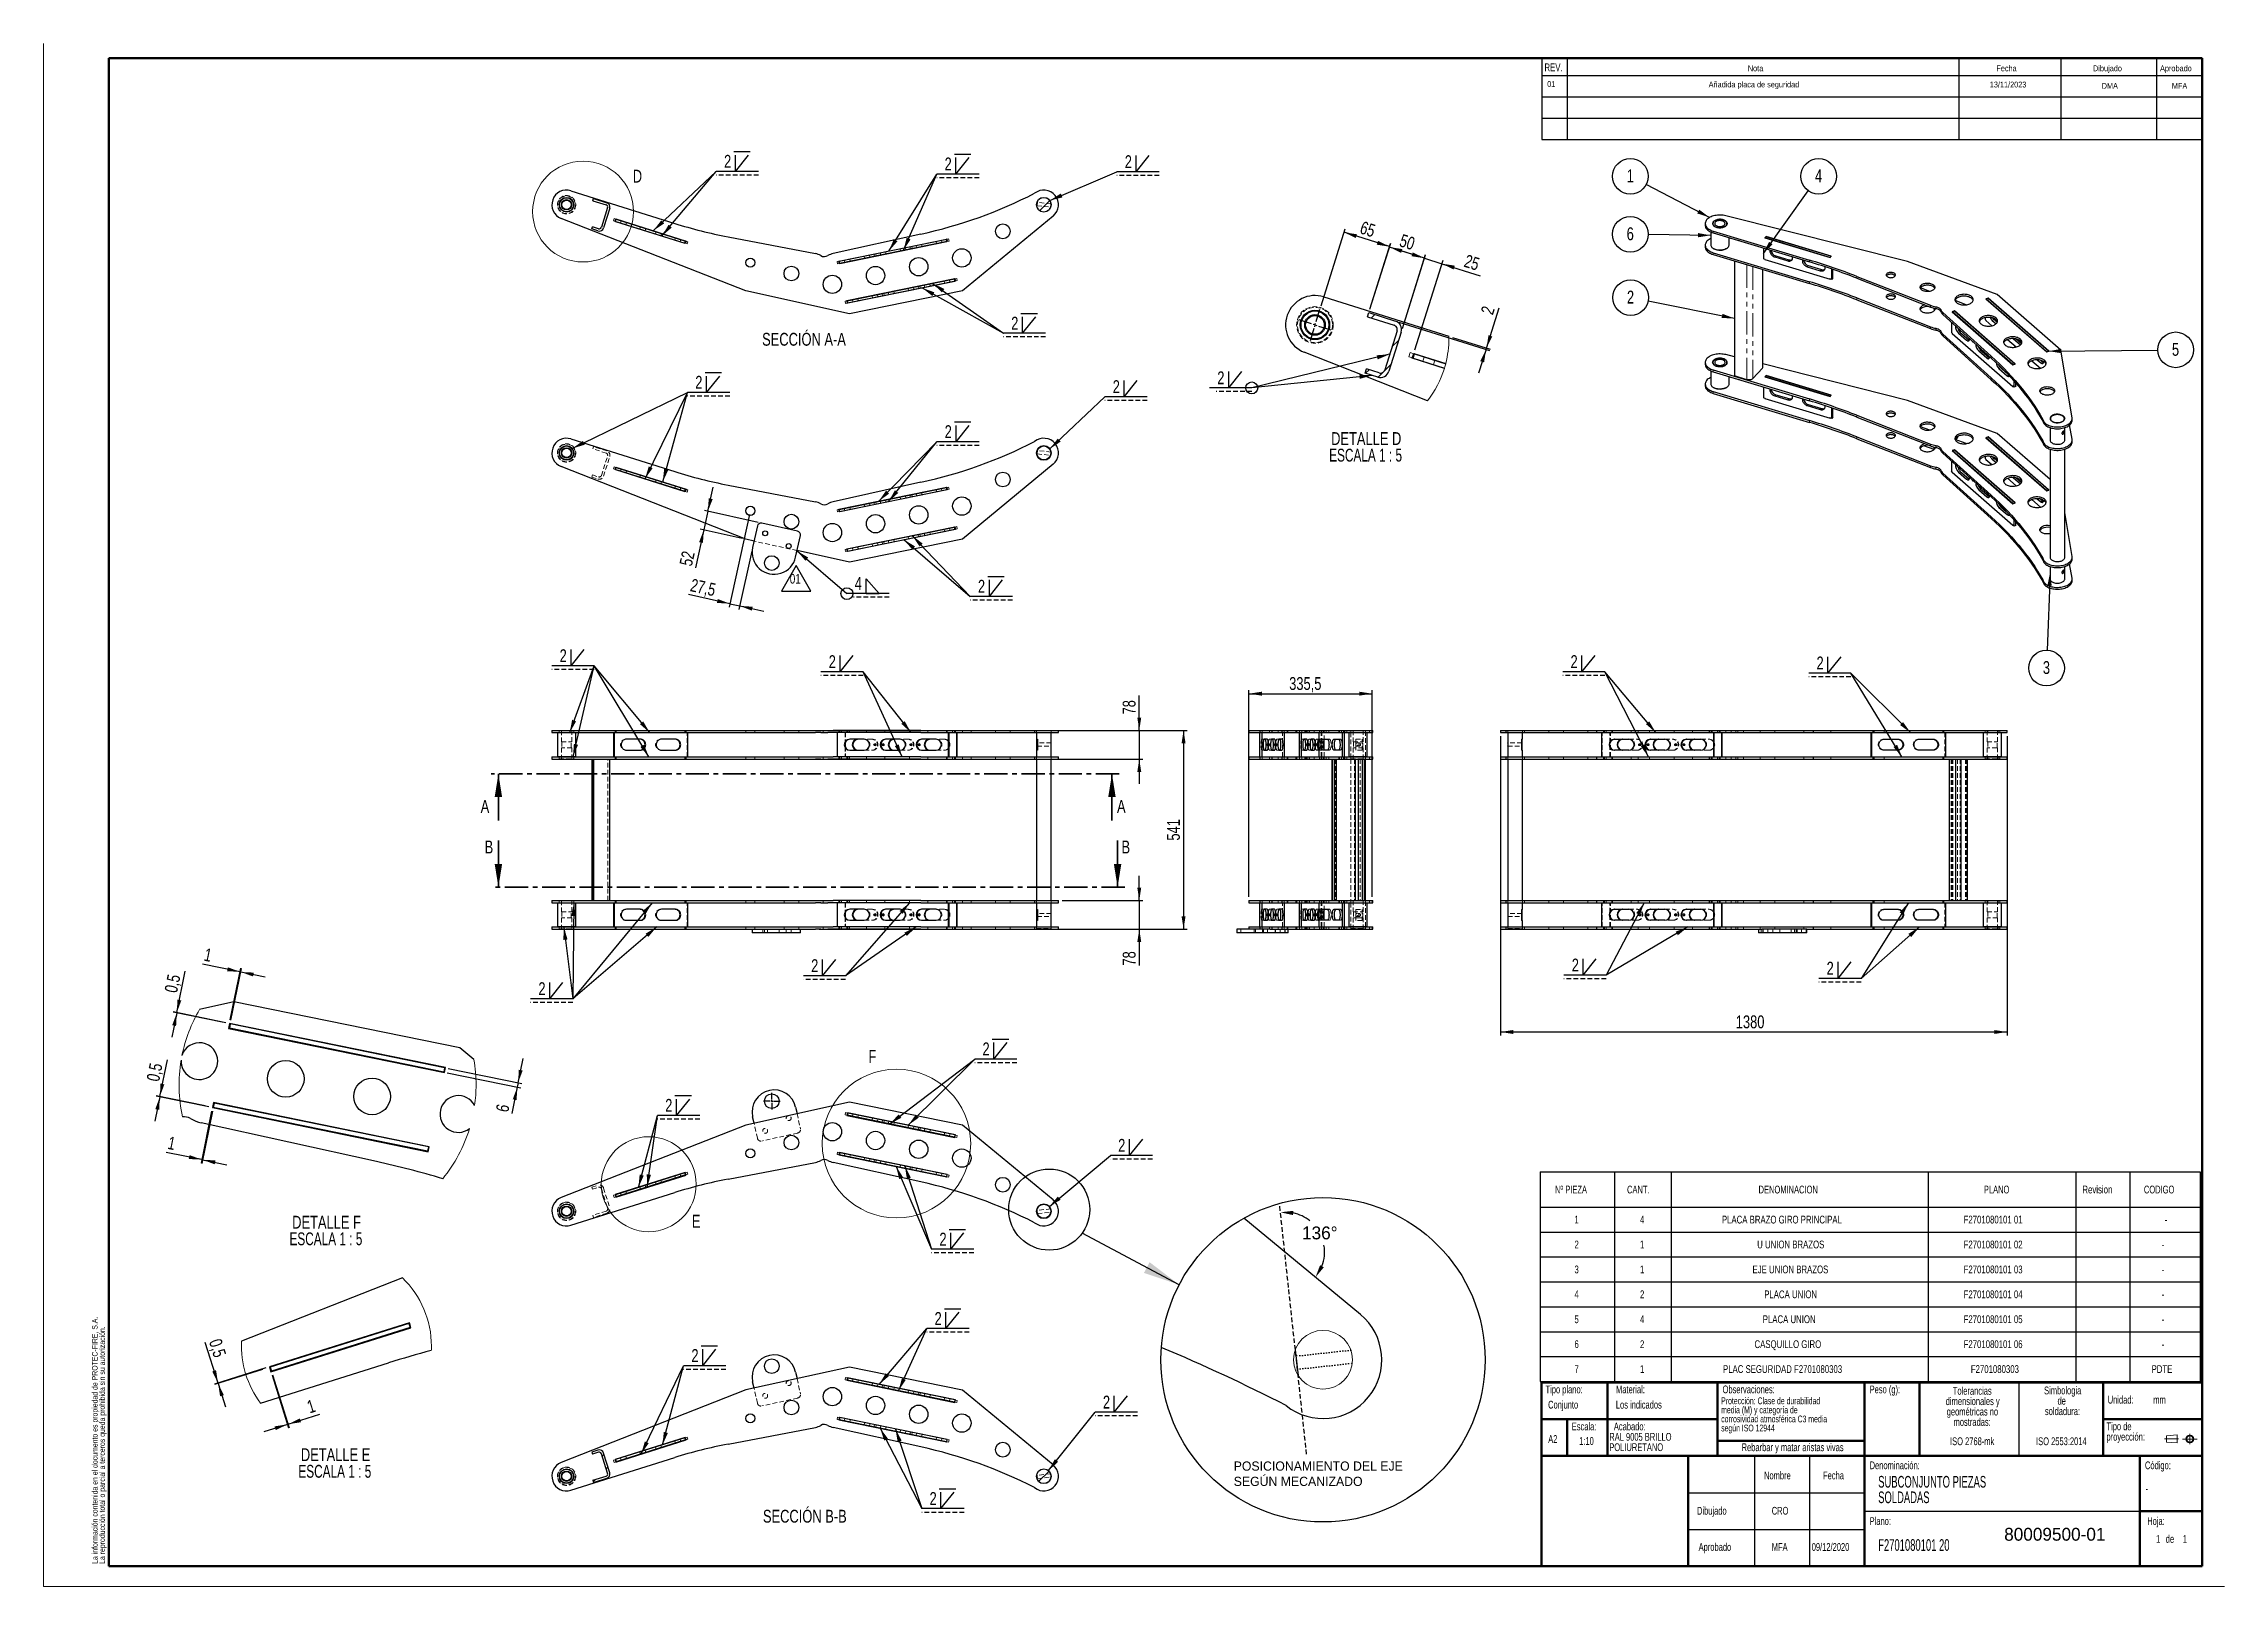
# Model space of a CAD drawing. Header units: millimetres. Extents: x 0 to 1847, y 0 to 674.
# Drawn here: x 0 to 594, y 0 to 420 of the extents above; entities that cross this region are included whole.
import ezdxf

# ---------------------------------------------------------------- set-up
doc = ezdxf.new("R2010")
doc.units = ezdxf.units.MM
doc.header["$PDSIZE"] = -1
for name, pattern in [('CENTER', [10.16, 6.35, -1.27, 1.27, -1.27]), ('CENTERX2', [20.32, 12.7, -2.54, 2.54, -2.54]), ('HIDDEN', [1.905, 1.27, -0.635]), ('PHANTOM', [12.7, 6.35, -1.27, 1.27, -1.27, 1.27, -1.27]), ('SLD-CONTINUA', [0]), ('SLD-DISCONTINUA', [1.905, 1.27, -0.635]), ('SLD-PUNTOS', [0.635, 0, -0.635])]:
    doc.linetypes.add(name, pattern=pattern)
doc.layers.add('FORMATO', color=7, linetype='Continuous')
doc.layers.add('SLD-0', color=179, linetype='Continuous')
doc.styles.add('SLDTEXTSTYLE0', font='TXT', dxfattribs={"width": 0.75})
doc.styles.add('SLDTEXTSTYLE1', font='TXT', dxfattribs={"width": 0.605})
doc.styles.add('SLDTEXTSTYLE2', font='TXT', dxfattribs={"width": 0.6875})
doc.dimstyles.new('ISO-25', dxfattribs={"dimtxt": 2.5, "dimasz": 2.5, "dimexe": 1.25, "dimexo": 0.625, "dimtad": 1, "dimtxsty": 'Standard', "dimcen": 2.5, "dimadec": 0, "dimazin": 0, "dimtfac": 1, "dimtmove": 0, "dimatfit": 3, "dimfxl": 1, "dimarcsym": 0})
doc.dimstyles.new('SLDDIMSTYLE0', dxfattribs={"dimtxt": 3.5, "dimasz": 3.5, "dimexe": 0, "dimexo": 0.0625, "dimgap": 0.875, "dimtad": 1, "dimdec": 1, "dimlfac": 10, "dimrnd": 1e-09, "dimzin": 12, "dimdsep": 46, "dimtxsty": 'SLDTEXTSTYLE0', "dimsah": 1, "dimcen": 0.09, "dimadec": 0, "dimazin": 3, "dimtfac": 1, "dimtdec": 1, "dimtofl": 0, "dimtmove": 0, "dimatfit": 3, "dimfxl": 1, "dimfrac": 2, "dimtolj": 1, "dimtzin": 12, "dimarcsym": 0})
doc.dimstyles.new('SLDDIMSTYLE1', dxfattribs={"dimtxt": 3.5, "dimasz": 3.5, "dimexe": 0, "dimexo": 0.0625, "dimgap": 0.875, "dimtad": 1, "dimdec": 1, "dimlfac": 10, "dimrnd": 1e-09, "dimzin": 12, "dimdsep": 46, "dimtxsty": 'SLDTEXTSTYLE0', "dimsah": 1, "dimcen": 0.09, "dimadec": 0, "dimazin": 3, "dimtfac": 1, "dimtdec": 1, "dimtmove": 0, "dimatfit": 0, "dimfxl": 1, "dimfrac": 2, "dimtolj": 1, "dimtzin": 12, "dimarcsym": 0})
doc.dimstyles.new('SLDDIMSTYLE2', dxfattribs={"dimtxt": 0.18, "dimasz": 3.5, "dimexe": 0, "dimexo": 0.0625, "dimgap": 0, "dimtad": 0, "dimtih": 1, "dimtoh": 1, "dimdec": 0, "dimrnd": 1e-09, "dimzin": 0, "dimdsep": 46, "dimtxsty": 'Standard', "dimsah": 1, "dimcen": 0.09, "dimadec": 0, "dimazin": 0, "dimtfac": 3.5, "dimtdec": 0, "dimtofl": 0, "dimtmove": 0, "dimatfit": 3, "dimfxl": 1, "dimfrac": 2, "dimtolj": 1, "dimtzin": 0, "dimarcsym": 0})
doc.dimstyles.new('SLDDIMSTYLE3', dxfattribs={"dimtxt": 3.5, "dimasz": 3.5, "dimexe": 0, "dimexo": 0.0625, "dimgap": 0.875, "dimtad": 1, "dimdec": 1, "dimlfac": 5, "dimrnd": 1e-09, "dimzin": 12, "dimdsep": 46, "dimtxsty": 'SLDTEXTSTYLE0', "dimsah": 1, "dimcen": 0.09, "dimadec": 0, "dimazin": 3, "dimtfac": 1, "dimtdec": 1, "dimtmove": 0, "dimatfit": 0, "dimfxl": 1, "dimfrac": 2, "dimtolj": 1, "dimtzin": 12, "dimarcsym": 0})
doc.dimstyles.new('SLDDIMSTYLE4', dxfattribs={"dimtxt": 3.5, "dimasz": 3.5, "dimexe": 0, "dimexo": 0.0625, "dimgap": 0.875, "dimtad": 1, "dimdec": 1, "dimlfac": 5, "dimrnd": 1e-09, "dimzin": 12, "dimdsep": 46, "dimtxsty": 'SLDTEXTSTYLE0', "dimsah": 1, "dimcen": 0.09, "dimadec": 0, "dimazin": 3, "dimtfac": 1, "dimtdec": 1, "dimtofl": 0, "dimtmove": 0, "dimatfit": 3, "dimfxl": 1, "dimfrac": 2, "dimtolj": 1, "dimtzin": 12, "dimarcsym": 0})
doc.dimstyles.new('SLDDIMSTYLE5', dxfattribs={"dimtxt": 3.5, "dimasz": 3.5, "dimexe": 0, "dimexo": 0.0625, "dimgap": 0.875, "dimtad": 1, "dimdec": 1, "dimlfac": 5, "dimrnd": 1e-09, "dimdsep": 46, "dimtxsty": 'SLDTEXTSTYLE0', "dimsah": 1, "dimcen": 0.09, "dimadec": 0, "dimazin": 2, "dimtfac": 1, "dimtdec": 1, "dimtmove": 0, "dimatfit": 0, "dimfxl": 1, "dimfrac": 2, "dimtolj": 1, "dimtzin": 12, "dimarcsym": 0})
pattern_1 = [(45, (0, 0), (-13.4704, 13.4704), []), (45, (4.49, 0), (-13.4704, 13.4704), []), (45, (8.98, 0), (-13.4704, 13.4704), []), (45, (13.47, 0), (-13.4704, 13.4704), [])]

msp = doc.modelspace()

# ---------------------------------------------------------------- texts
at = {"color": 7, "linetype": 'Continuous', "lineweight": 18, "char_height": 3.5, "attachment_point": 1, "style": 'SLDTEXTSTYLE0'}
for s, insert in [('D', (160.478, 385.666)), ('F', (224.671, 146.028)), ('E', (176.558, 101.157))]:
    msp.add_mtext(s, dxfattribs=dict(at, insert=insert))
at = {"color": 7, "linetype": 'Continuous', "char_height": 3.5, "attachment_point": 1, "style": 'SLDTEXTSTYLE0'}
for s, insert in [('A', (119.047, 214.069)), ('A', (292.376, 214.069)), ('B', (120.127, 203.034)), ('B', (293.603, 203.034))]:
    msp.add_mtext(s, dxfattribs=dict(at, insert=insert))
at = {"attachment_point": 1}
for s, width, insert, char_height in [('POSICIONAMIENTO DEL EJE SEGÚN MECANIZADO', 54.21814, (324.159, 34.002), 2.5), ('80009500-01', 23.79227, (534.019, 15.934), 3.5)]:
    msp.add_mtext_dynamic_manual_height_columns(s, width=width, gutter_width=17.5, heights=[0], dxfattribs=dict(at, insert=insert, char_height=char_height))
at = {"layer": 'FORMATO', "style": 'SLDTEXTSTYLE0'}
for s, insert, char_height, attachment_point in [('REV.', (408.804, 414.599), 2.1167, 1), ('Nota', (464.193, 414.072), 1.5875, 1), ('Fecha', (531.895, 414.072), 1.5875, 1), ('Dibujado', (558.229, 414.072), 1.5875, 1), ('Aprobado', (576.479, 414.072), 1.5875, 1), ('01', (410.654, 409.81), 1.5875, 2), ('Añadida placa de seguridad', (465.864, 409.68), 1.5875, 2), ('13/11/2023', (535.082, 409.658), 1.5875, 2), ('DMA', (562.793, 409.289), 1.5875, 2), ('MFA', (581.792, 409.289), 1.5875, 2), ('SECCIÓN A-A', (207.116, 341.262), 3.5, 2), ('SECCIÓN B-B', (207.342, 20.844), 3.5, 2)]:
    msp.add_mtext(s, dxfattribs=dict(at, insert=insert, char_height=char_height, attachment_point=attachment_point))
at = {"layer": 'SLD-0', "style": 'SLDTEXTSTYLE1'}
for s, insert, char_height, attachment_point in [('Tipo plano:', (409.098, 54.681), 2.11667, 1), ('Material:', (428.298, 54.681), 2.1167, 1), ('Observaciones:', (457.307, 54.681), 2.11667, 1), ('Peso (g):', (497.371, 54.681), 2.1167, 1), ('Conjunto', (409.788, 50.519), 2.1167, 1), ('Los indicados', (428.249, 50.519), 2.11667, 1), ('Unidad:', (562.215, 51.871), 2.1167, 1), ('mm', (574.631, 51.871), 2.1167, 1), ('Escala:', (416.232, 44.601), 2.1167, 1), ('Acabado:', (427.707, 44.601), 2.1167, 1), ('A2', (409.828, 41.174), 2.1167, 1), ('1:10', (418.259, 40.635), 2.1167, 1), ('Rebarbar y matar aristas vivas', (476.389, 38.924), 2.11667, 2), ('ISO 2768-mk', (525.305, 40.56), 2.11667, 2), ('ISO 2553:2014', (549.594, 40.56), 2.11667, 2), ('Nombre', (468.606, 31.255), 2.1167, 1), ('Fecha', (484.677, 31.255), 2.1167, 1), ('Denominación:', (497.371, 34.014), 2.11667, 1), ('Código:', (572.366, 34.014), 2.1167, 1), ('-', (572.555, 27.693), 2.117, 1), ('Dibujado', (450.342, 21.64), 2.1167, 1), ('CRO', (470.703, 21.64), 2.1167, 1), ('Plano:', (497.371, 18.838), 2.1167, 1), ('Hoja:', (572.982, 18.838), 2.1167, 1), ('Aprobado', (450.793, 11.782), 2.1167, 1), ('09/12/2020', (481.597, 11.782), 2.1167, 1), ('F2701080101 20', (499.707, 12.847), 3.175, 1), ('1', (575.381, 13.975), 2.117, 1), ('1', (575.381, 13.975), 2.117, 1), ('de', (578.046, 13.975), 2.1167, 1), ('de', (578.046, 13.975), 2.1167, 1), ('1', (582.699, 13.975), 2.117, 1), ('1', (582.699, 13.975), 2.117, 1), ('MFA', (470.703, 11.782), 2.1167, 1)]:
    msp.add_mtext(s, dxfattribs=dict(at, insert=insert, char_height=char_height, attachment_point=attachment_point))

# ---------------------------------------------------------------- blocks, each defined once
blk = doc.blocks.new('Bloque3')
at = {"color": 7, "linetype": 'CENTERX2', "lineweight": 18}
for p, q in [((397.92, 130.06), (394.8, 130.06)), ((398.88, 130.02), (402.16, 130.02)), ((400.52, 128.85), (400.52, 131.19))]:
    blk.add_line(p, q, dxfattribs=at)
at = {"color": 7, "linetype": 'Continuous', "lineweight": 18}
for p, q in [((397.68, 130.95), (395.23, 130.77)), ((395.23, 130.77), (395.23, 129.34)), ((397.68, 129.16), (395.23, 129.34)), ((397.68, 130.95), (397.68, 129.16))]:
    blk.add_line(p, q, dxfattribs=at)
for radius in [0.892, 0.713]:
    blk.add_circle((400.52, 130.02), radius, dxfattribs=at)
blk = doc.blocks.new('SW_NOTE_0_1')
at = {"layer": 'FORMATO', "color": 0, "char_height": 1.5, "attachment_point": 1, "rotation": 90, "style": 'SLDTEXTSTYLE0'}
for s, insert in [('La información contenida en el documento es propiedad de PROTEC-FIRE, S.A.', (-1.93, 0)), ('La reproducción total o parcial a terceros queda prohibida sin su autorización.', (0.07, 0))]:
    blk.add_mtext(s, dxfattribs=dict(at, insert=insert))
blk = doc.blocks.new('SW_NOTE_0_2')
at = {"layer": 'SLD-0', "color": 0, "char_height": 3.175, "attachment_point": 1, "style": 'SLDTEXTSTYLE1'}
for s, insert in [('SUBCONJUNTO PIEZAS', (0, 4.09)), ('SOLDADAS', (0, -0.14))]:
    blk.add_mtext(s, dxfattribs=dict(at, insert=insert))
blk = doc.blocks.new('SW_NOTE_0_3')
at = {"layer": 'SLD-0', "color": 0, "char_height": 2.1167, "attachment_point": 1, "style": 'SLDTEXTSTYLE1'}
for s, insert in [('RAL 9005 BRILLO', (0, 2.73)), ('POLIURETANO', (0, -0.09))]:
    blk.add_mtext(s, dxfattribs=dict(at, insert=insert))
blk = doc.blocks.new('SW_NOTE_0_4')
at = {"layer": 'SLD-0', "color": 0, "char_height": 2.117, "attachment_point": 2, "style": 'SLDTEXTSTYLE1'}
for s, insert in [('Simbologia', (7.11, 2.73)), ('de', (6.84, -0.09)), ('soldadura:', (7.06, -2.92))]:
    blk.add_mtext(s, dxfattribs=dict(at, insert=insert))
blk = doc.blocks.new('SW_NOTE_0_5')
at = {"layer": 'SLD-0', "color": 0, "attachment_point": 1, "style": 'SLDTEXTSTYLE1'}
for s, insert, char_height in [('Tipo de', (0, 2.73), 2.117), ('proyección:', (0, -0.09), 2.1167)]:
    blk.add_mtext(s, dxfattribs=dict(at, insert=insert, char_height=char_height))
blk = doc.blocks.new('SW_NOTE_0_6')
at = {"layer": 'SLD-0', "color": 0, "attachment_point": 2, "style": 'SLDTEXTSTYLE1'}
for s, insert, char_height in [('dimensionales y', (7.54, -0.09), 2.1167), ('Tolerancias', (7.41, 2.73), 2.1167), ('geométricas no', (7.46, -2.92), 2.1167), ('mostradas:', (7.38, -5.74), 2.117)]:
    blk.add_mtext(s, dxfattribs=dict(at, insert=insert, char_height=char_height))
blk = doc.blocks.new('SW_NOTE_0_7')
at = {"layer": 'SLD-0', "color": 0, "char_height": 1.8521, "attachment_point": 1, "style": 'SLDTEXTSTYLE1'}
for s, insert in [('media (M) y categoría de', (0, -0.08)), ('Protección: Clase de durabilidad', (0, 2.39)), ('según ISO 12944', (0, -5.02)), ('corrosividad atmosférica C3 media', (0, -2.55))]:
    blk.add_mtext(s, dxfattribs=dict(at, insert=insert))
blk = doc.blocks.new('SW_TABLEANNOTATION_0')
at = {"layer": 'FORMATO', "color": 0}
for p, q in [((0, 0), (0, -9.57)), ((0, 0), (20.19, 0)), ((20.19, 0), (20.19, -9.57)), ((20.19, 0), (35.69, 0)), ((35.69, 0), (35.69, -9.57)), ((35.69, 0), (105.64, 0)), ((105.64, 0), (105.64, -9.57)), ((105.64, 0), (145.91, 0)), ((145.91, 0), (145.91, -9.57)), ((145.91, 0), (160.55, 0)), ((160.55, 0), (160.55, -9.57)), ((160.55, 0), (179.72, 0)), ((179.72, 0), (179.72, -9.57)), ((0, -9.57), (20.19, -9.57)), ((0, -9.57), (0, -16.36)), ((20.19, -9.57), (35.69, -9.57)), ((20.19, -9.57), (20.19, -16.36)), ((35.69, -9.57), (105.64, -9.57)), ((35.69, -9.57), (35.69, -16.36)), ((105.64, -9.57), (145.91, -9.57)), ((105.64, -9.57), (105.64, -16.36)), ((145.91, -9.57), (160.55, -9.57)), ((145.91, -9.57), (145.91, -16.36)), ((160.55, -9.57), (179.72, -9.57)), ((160.55, -9.57), (160.55, -16.36)), ((179.72, -9.57), (179.72, -16.36)), ((0, -16.36), (0, -23.14)), ((0, -16.36), (20.19, -16.36)), ((20.19, -16.36), (20.19, -23.14)), ((20.19, -16.36), (35.69, -16.36)), ((35.69, -16.36), (35.69, -23.14)), ((35.69, -16.36), (105.64, -16.36)), ((105.64, -16.36), (105.64, -23.14)), ((105.64, -16.36), (145.91, -16.36)), ((145.91, -16.36), (145.91, -23.14)), ((145.91, -16.36), (160.55, -16.36)), ((160.55, -16.36), (160.55, -23.14)), ((160.55, -16.36), (179.72, -16.36)), ((179.72, -16.36), (179.72, -23.14)), ((0, -23.14), (0, -29.92)), ((0, -23.14), (20.19, -23.14)), ((20.19, -23.14), (20.19, -29.92)), ((20.19, -23.14), (35.69, -23.14)), ((35.69, -23.14), (35.69, -29.92)), ((35.69, -23.14), (105.64, -23.14)), ((105.64, -23.14), (105.64, -29.92)), ((105.64, -23.14), (145.91, -23.14)), ((145.91, -23.14), (145.91, -29.92)), ((145.91, -23.14), (160.55, -23.14)), ((160.55, -23.14), (160.55, -29.92)), ((160.55, -23.14), (179.72, -23.14)), ((179.72, -23.14), (179.72, -29.92)), ((0, -29.92), (0, -36.71)), ((0, -29.92), (20.19, -29.92)), ((20.19, -29.92), (20.19, -36.71)), ((20.19, -29.92), (35.69, -29.92)), ((35.69, -29.92), (35.69, -36.71)), ((35.69, -29.92), (105.64, -29.92)), ((105.64, -29.92), (105.64, -36.71)), ((105.64, -29.92), (145.91, -29.92)), ((145.91, -29.92), (145.91, -36.71)), ((145.91, -29.92), (160.55, -29.92)), ((160.55, -29.92), (160.55, -36.71)), ((160.55, -29.92), (179.72, -29.92)), ((179.72, -29.92), (179.72, -36.71)), ((0, -36.71), (0, -43.49)), ((0, -36.71), (20.19, -36.71)), ((20.19, -36.71), (20.19, -43.49)), ((20.19, -36.71), (35.69, -36.71)), ((35.69, -36.71), (35.69, -43.49)), ((35.69, -36.71), (105.64, -36.71)), ((105.64, -36.71), (105.64, -43.49)), ((105.64, -36.71), (145.91, -36.71)), ((145.91, -36.71), (145.91, -43.49)), ((145.91, -36.71), (160.55, -36.71)), ((160.55, -36.71), (160.55, -43.49)), ((160.55, -36.71), (179.72, -36.71)), ((179.72, -36.71), (179.72, -43.49)), ((0, -43.49), (0, -50.28)), ((0, -43.49), (20.19, -43.49)), ((20.19, -43.49), (20.19, -50.28)), ((20.19, -43.49), (35.69, -43.49)), ((35.69, -43.49), (35.69, -50.28)), ((35.69, -43.49), (105.64, -43.49)), ((105.64, -43.49), (105.64, -50.28)), ((105.64, -43.49), (145.91, -43.49)), ((145.91, -43.49), (145.91, -50.28)), ((145.91, -43.49), (160.55, -43.49)), ((160.55, -43.49), (160.55, -50.28)), ((160.55, -43.49), (179.72, -43.49)), ((179.72, -43.49), (179.72, -50.28)), ((0, -50.28), (0, -57.06)), ((0, -50.28), (20.19, -50.28)), ((20.19, -50.28), (20.19, -57.06)), ((20.19, -50.28), (35.69, -50.28)), ((35.69, -50.28), (35.69, -57.06)), ((35.69, -50.28), (105.64, -50.28)), ((105.64, -50.28), (105.64, -57.06)), ((105.64, -50.28), (145.91, -50.28)), ((145.91, -50.28), (145.91, -57.06)), ((145.91, -50.28), (160.55, -50.28)), ((160.55, -50.28), (160.55, -57.06)), ((160.55, -50.28), (179.72, -50.28)), ((179.72, -50.28), (179.72, -57.06)), ((0, -57.06), (20.19, -57.06)), ((20.19, -57.06), (35.69, -57.06)), ((35.69, -57.06), (105.64, -57.06)), ((105.64, -57.06), (145.91, -57.06)), ((145.91, -57.06), (160.55, -57.06)), ((160.55, -57.06), (179.72, -57.06))]:
    blk.add_line(p, q, dxfattribs=at)
at = {"layer": 'FORMATO', "color": 0, "attachment_point": 1}
for s, insert, char_height, style in [('Nº PIEZA', (4.01, -3.73), 2.117, 'SLDTEXTSTYLE1'), ('CANT.', (23.63, -3.73), 2.117, 'SLDTEXTSTYLE1'), ('DENOMINACION', (59.45, -3.73), 2.1167, 'SLDTEXTSTYLE1'), ('PLANO', (120.83, -3.73), 2.117, 'SLDTEXTSTYLE1'), ('Revision', (147.67, -3.73), 2.117, 'SLDTEXTSTYLE0'), ('CODIGO', (164.41, -3.73), 2.117, 'SLDTEXTSTYLE1'), ('PLACA BRAZO GIRO PRINCIPAL', (49.47, -11.91), 2.1167, 'SLDTEXTSTYLE0'), ('F2701080101 01', (115.31, -11.91), 2.1167, 'SLDTEXTSTYLE0'), ('1', (9.31, -11.91), 2.12, 'SLDTEXTSTYLE0'), ('4', (27.16, -11.91), 2.12, 'SLDTEXTSTYLE0'), ('-', (170.07, -11.91), 2.12, 'SLDTEXTSTYLE0'), ('2', (9.31, -18.69), 2.12, 'SLDTEXTSTYLE0'), ('1', (27.16, -18.69), 2.12, 'SLDTEXTSTYLE0'), ('U UNION BRAZOS', (59.08, -18.69), 2.1167, 'SLDTEXTSTYLE0'), ('F2701080101 02', (115.31, -18.69), 2.1167, 'SLDTEXTSTYLE0'), ('-', (169.28, -18.69), 2.12, 'SLDTEXTSTYLE0'), ('3', (9.31, -25.48), 2.12, 'SLDTEXTSTYLE0'), ('1', (27.16, -25.48), 2.12, 'SLDTEXTSTYLE0'), ('EJE UNION BRAZOS', (57.81, -25.48), 2.1167, 'SLDTEXTSTYLE0'), ('F2701080101 03', (115.31, -25.48), 2.1167, 'SLDTEXTSTYLE0'), ('-', (169.28, -25.48), 2.12, 'SLDTEXTSTYLE0'), ('4', (9.31, -32.26), 2.12, 'SLDTEXTSTYLE0'), ('2', (27.16, -32.26), 2.12, 'SLDTEXTSTYLE0'), ('PLACA UNION', (60.99, -32.26), 2.1167, 'SLDTEXTSTYLE0'), ('F2701080101 04', (115.31, -32.26), 2.1167, 'SLDTEXTSTYLE0'), ('-', (169.28, -32.26), 2.12, 'SLDTEXTSTYLE0'), ('5', (9.31, -39.04), 2.12, 'SLDTEXTSTYLE0'), ('4', (27.16, -39.04), 2.12, 'SLDTEXTSTYLE0'), ('PLACA UNION', (60.6, -39.04), 2.1167, 'SLDTEXTSTYLE0'), ('F2701080101 05', (115.31, -39.04), 2.1167, 'SLDTEXTSTYLE0'), ('-', (169.28, -39.04), 2.12, 'SLDTEXTSTYLE0'), ('6', (9.31, -45.83), 2.12, 'SLDTEXTSTYLE0'), ('2', (27.16, -45.83), 2.12, 'SLDTEXTSTYLE0'), ('CASQUILLO GIRO', (58.35, -45.83), 2.1167, 'SLDTEXTSTYLE0'), ('F2701080101 06', (115.31, -45.83), 2.1167, 'SLDTEXTSTYLE0'), ('-', (169.28, -45.83), 2.12, 'SLDTEXTSTYLE0'), ('7', (9.31, -52.61), 2.12, 'SLDTEXTSTYLE0'), ('1', (27.16, -52.61), 2.12, 'SLDTEXTSTYLE0'), ('PLAC SEGURIDAD F2701080303', (49.77, -52.61), 2.1167, 'SLDTEXTSTYLE0'), ('F2701080303', (117.27, -52.61), 2.1167, 'SLDTEXTSTYLE0'), ('PDTE', (166.5, -52.61), 2.117, 'SLDTEXTSTYLE0')]:
    blk.add_mtext(s, dxfattribs=dict(at, insert=insert, char_height=char_height, style=style))
blk = doc.blocks.new('_D')
at = {"layer": 'FORMATO', "color": 7, "transparency": 16777216}
for p, q in [((211.21, 233.03), (311.5, 233.03)), ((310.5, 233.03), (310.5, 178.93)), ((211.21, 178.93), (311.5, 178.93))]:
    blk.add_line(p, q, dxfattribs=at)
for points in [[(310.5, 233.03), (309.96, 229.53), (311.04, 229.53)], [(310.5, 178.93), (311.04, 182.43), (309.96, 182.43)]]:
    blk.add_solid(points, dxfattribs=at)
at = {"layer": 'FORMATO', "color": 7, "transparency": 16777216, "insert": (305.99, 203.03), "char_height": 3.5, "attachment_point": 1, "rotation": 90, "style": 'SLDTEXTSTYLE0'}
blk.add_mtext('541', dxfattribs=at)
blk = doc.blocks.new('_D_1')
at = {"layer": 'FORMATO', "color": 7, "transparency": 16777216}
for p, q in [((298.44, 233.03), (298.44, 242.55)), ((172.89, 233.03), (299.44, 233.03)), ((298.44, 233.03), (298.44, 225.23)), ((172.89, 225.23), (299.44, 225.23)), ((298.44, 225.23), (298.44, 218.5))]:
    blk.add_line(p, q, dxfattribs=at)
for points in [[(298.44, 233.03), (298.97, 236.53), (297.9, 236.53)], [(298.44, 225.23), (297.9, 221.73), (298.97, 221.73)]]:
    blk.add_solid(points, dxfattribs=at)
at = {"layer": 'FORMATO', "color": 7, "transparency": 16777216, "insert": (293.92, 237.37), "char_height": 3.5, "attachment_point": 1, "rotation": 90, "style": 'SLDTEXTSTYLE0'}
blk.add_mtext('78', dxfattribs=at)
blk = doc.blocks.new('_D_2')
at = {"layer": 'FORMATO', "color": 7, "transparency": 16777216}
for p, q in [((298.44, 186.73), (298.44, 193.46)), ((277.44, 186.73), (299.44, 186.73)), ((298.44, 186.73), (298.44, 178.93)), ((277.44, 178.93), (299.44, 178.93)), ((298.44, 178.93), (298.44, 169))]:
    blk.add_line(p, q, dxfattribs=at)
for points in [[(298.44, 186.73), (298.97, 190.23), (297.9, 190.23)], [(298.44, 178.93), (297.9, 175.43), (298.97, 175.43)]]:
    blk.add_solid(points, dxfattribs=at)
at = {"layer": 'FORMATO', "color": 7, "transparency": 16777216, "insert": (293.92, 169), "char_height": 3.5, "attachment_point": 1, "rotation": 90, "style": 'SLDTEXTSTYLE0'}
blk.add_mtext('78', dxfattribs=at)
blk = doc.blocks.new('SW_SYMBOL_WELD_BUSB')
at = {"layer": 'FORMATO', "color": 0}
for q in [(200, 1000), (1000, 1000)]:
    blk.add_line((200, 0), q, dxfattribs=at)
blk = doc.blocks.new('SW_WELDSYMBOL_0')
at = {"layer": 'FORMATO', "color": 0}
blk.add_line((0, 0), (-11.51, 0), dxfattribs=at)
at = {"layer": 'FORMATO', "color": 0, "linetype": 'HIDDEN'}
blk.add_line((0, -1), (-11.51, -1), dxfattribs=at)
at = {"layer": 'FORMATO', "color": 0, "xscale": 0.004470703125, "yscale": 0.004470703125, "zscale": 0.004470703125}
blk.add_blockref('SW_SYMBOL_WELD_BUSB', (-7.17, 0), dxfattribs=at)
at = {"layer": 'FORMATO', "color": 0, "insert": (-9.39, 4.51), "char_height": 3.5, "attachment_point": 1, "style": 'SLDTEXTSTYLE0'}
blk.add_mtext('2', dxfattribs=at)
blk = doc.blocks.new('SW_WELDSYMBOL_1')
at = {"layer": 'FORMATO', "color": 0}
blk.add_line((0, 0), (-11.51, 0), dxfattribs=at)
at = {"layer": 'FORMATO', "color": 0, "linetype": 'HIDDEN'}
blk.add_line((0, -1), (-11.51, -1), dxfattribs=at)
at = {"layer": 'FORMATO', "color": 0, "xscale": 0.004470703125, "yscale": 0.004470703125, "zscale": 0.004470703125}
blk.add_blockref('SW_SYMBOL_WELD_BUSB', (-7.17, 0), dxfattribs=at)
at = {"layer": 'FORMATO', "color": 0, "insert": (-9.39, 4.51), "char_height": 3.5, "attachment_point": 1, "style": 'SLDTEXTSTYLE0'}
blk.add_mtext('2', dxfattribs=at)
blk = doc.blocks.new('SW_WELDSYMBOL_2')
at = {"layer": 'FORMATO', "color": 0}
blk.add_line((0, 0), (-11.51, 0), dxfattribs=at)
at = {"layer": 'FORMATO', "color": 0, "linetype": 'HIDDEN'}
blk.add_line((0, -1), (-11.51, -1), dxfattribs=at)
at = {"layer": 'FORMATO', "color": 0, "xscale": 0.004470703125, "yscale": 0.004470703125, "zscale": 0.004470703125}
blk.add_blockref('SW_SYMBOL_WELD_BUSB', (-7.17, 0), dxfattribs=at)
at = {"layer": 'FORMATO', "color": 0, "insert": (-9.39, 4.51), "char_height": 3.5, "attachment_point": 1, "style": 'SLDTEXTSTYLE0'}
blk.add_mtext('2', dxfattribs=at)
blk = doc.blocks.new('SW_WELDSYMBOL_3')
at = {"layer": 'FORMATO', "color": 0}
blk.add_line((0, 0), (-11.51, 0), dxfattribs=at)
at = {"layer": 'FORMATO', "color": 0, "linetype": 'HIDDEN'}
blk.add_line((0, -1), (-11.51, -1), dxfattribs=at)
at = {"layer": 'FORMATO', "color": 0, "xscale": 0.004470703125, "yscale": 0.004470703125, "zscale": 0.004470703125}
blk.add_blockref('SW_SYMBOL_WELD_BUSB', (-7.17, 0), dxfattribs=at)
at = {"layer": 'FORMATO', "color": 0, "insert": (-9.39, 4.51), "char_height": 3.5, "attachment_point": 1, "style": 'SLDTEXTSTYLE0'}
blk.add_mtext('2', dxfattribs=at)
blk = doc.blocks.new('SW_NOTE_0')
at = {"layer": 'FORMATO', "color": 0, "insert": (0, 17.1), "char_height": 13.23, "attachment_point": 1, "style": 'SLDTEXTSTYLE0'}
blk.add_mtext('01', dxfattribs=at)
blk = doc.blocks.new('Simbolo rev1')
at = {"layer": 'FORMATO'}
for p, q in [((201.4, 1620.3), (181.4, 1585.7)), ((221.4, 1585.7), (201.4, 1620.3)), ((181.4, 1585.7), (221.4, 1585.7))]:
    blk.add_line(p, q, dxfattribs=at)
at = {"layer": 'FORMATO', "color": 7}
blk.add_blockref('SW_NOTE_0', (192.6, 1591.9), dxfattribs=at)
blk = doc.blocks.new('_D_3')
at = {"layer": 'FORMATO', "color": 7, "transparency": 16777216}
for p, q in [((192.3, 291.84), (186.71, 266.54)), ((192.91, 281.85), (189.4, 265.95)), ((186.93, 267.52), (175.69, 270)), ((186.93, 267.52), (189.61, 266.93)), ((189.61, 266.93), (196.19, 265.47))]:
    blk.add_line(p, q, dxfattribs=at)
for points in [[(186.93, 267.52), (183.63, 268.8), (183.39, 267.75)], [(189.61, 266.93), (192.92, 265.64), (193.15, 266.7)]]:
    blk.add_solid(points, dxfattribs=at)
at = {"layer": 'FORMATO', "color": 7, "transparency": 16777216, "insert": (176.66, 274.41), "char_height": 3.5, "attachment_point": 1, "rotation": 347.53951, "style": 'SLDTEXTSTYLE0'}
blk.add_mtext('27,5', dxfattribs=at)
blk = doc.blocks.new('_D_4')
at = {"layer": 'FORMATO', "color": 7, "transparency": 16777216}
for p, q in [((180.94, 292.68), (182.4, 299.26)), ((180.94, 292.68), (179.82, 287.61)), ((194.64, 289.66), (179.97, 292.9)), ((179.82, 287.61), (177.55, 277.32)), ((190.25, 285.3), (178.85, 287.82))]:
    blk.add_line(p, q, dxfattribs=at)
for points in [[(180.94, 292.68), (182.23, 295.99), (181.17, 296.22)], [(179.82, 287.61), (178.54, 284.3), (179.59, 284.07)]]:
    blk.add_solid(points, dxfattribs=at)
at = {"layer": 'FORMATO', "color": 7, "transparency": 16777216, "insert": (173.14, 278.3), "char_height": 3.5, "attachment_point": 1, "rotation": 77.53951, "style": 'SLDTEXTSTYLE0'}
blk.add_mtext('52', dxfattribs=at)
blk = doc.blocks.new('SW_SYMBOL_WLDSI_FLT')
at = {"layer": 'FORMATO', "color": 0}
blk.add_line((0, 0), (1000, 0), dxfattribs=at)
blk = doc.blocks.new('SW_WELDSYMBOL_4')
at = {"layer": 'FORMATO', "color": 0}
blk.add_line((11.51, 0), (0, 0), dxfattribs=at)
at = {"layer": 'FORMATO', "color": 0, "linetype": 'HIDDEN'}
blk.add_line((11.51, -1), (0, -1), dxfattribs=at)
at = {"layer": 'FORMATO', "color": 0, "xscale": 0.004470703125, "yscale": 0.004470703125, "zscale": 0.004470703125}
for name, p in [('SW_SYMBOL_WLDSI_FLT', (4.78, 5.4)), ('SW_SYMBOL_WELD_BUSB', (4.33, 0))]:
    blk.add_blockref(name, p, dxfattribs=at)
at = {"layer": 'FORMATO', "color": 0, "insert": (2.12, 4.51), "char_height": 3.5, "attachment_point": 1, "style": 'SLDTEXTSTYLE0'}
blk.add_mtext('2', dxfattribs=at)
blk = doc.blocks.new('SW_WELDSYMBOL_5')
at = {"layer": 'FORMATO', "color": 0}
blk.add_line((11.51, 0), (0, 0), dxfattribs=at)
at = {"layer": 'FORMATO', "color": 0, "linetype": 'HIDDEN'}
blk.add_line((11.51, -1), (0, -1), dxfattribs=at)
at = {"layer": 'FORMATO', "color": 0, "xscale": 0.004470703125, "yscale": 0.004470703125, "zscale": 0.004470703125}
for name, p in [('SW_SYMBOL_WLDSI_FLT', (4.78, 5.4)), ('SW_SYMBOL_WELD_BUSB', (4.33, 0))]:
    blk.add_blockref(name, p, dxfattribs=at)
at = {"layer": 'FORMATO', "color": 0, "insert": (2.12, 4.51), "char_height": 3.5, "attachment_point": 1, "style": 'SLDTEXTSTYLE0'}
blk.add_mtext('2', dxfattribs=at)
blk = doc.blocks.new('SW_WELDSYMBOL_6')
at = {"layer": 'FORMATO', "color": 0}
blk.add_line((11.51, 0), (0, 0), dxfattribs=at)
at = {"layer": 'FORMATO', "color": 0, "linetype": 'HIDDEN'}
blk.add_line((11.51, -1), (0, -1), dxfattribs=at)
at = {"layer": 'FORMATO', "color": 0, "xscale": 0.004470703125, "yscale": 0.004470703125, "zscale": 0.004470703125}
for name, p in [('SW_SYMBOL_WLDSI_FLT', (4.78, 5.4)), ('SW_SYMBOL_WELD_BUSB', (4.33, 0))]:
    blk.add_blockref(name, p, dxfattribs=at)
at = {"layer": 'FORMATO', "color": 0, "insert": (2.12, 4.51), "char_height": 3.5, "attachment_point": 1, "style": 'SLDTEXTSTYLE0'}
blk.add_mtext('2', dxfattribs=at)
blk = doc.blocks.new('SW_WELDSYMBOL_7')
at = {"layer": 'FORMATO', "color": 0}
blk.add_line((11.51, 0), (0, 0), dxfattribs=at)
at = {"layer": 'FORMATO', "color": 0, "linetype": 'HIDDEN'}
blk.add_line((11.51, -1), (0, -1), dxfattribs=at)
at = {"layer": 'FORMATO', "color": 0, "xscale": 0.004470703125, "yscale": 0.004470703125, "zscale": 0.004470703125}
blk.add_blockref('SW_SYMBOL_WELD_BUSB', (4.33, 0), dxfattribs=at)
at = {"layer": 'FORMATO', "color": 0, "insert": (2.12, 4.51), "char_height": 3.5, "attachment_point": 1, "style": 'SLDTEXTSTYLE0'}
blk.add_mtext('2', dxfattribs=at)
blk = doc.blocks.new('SW_SYMBOL_WELD_FILL')
at = {"layer": 'FORMATO', "color": 0}
for p, q in [((100, 0), (100, 900)), ((100, 900), (900, 0)), ((100, 0), (900, 0))]:
    blk.add_line(p, q, dxfattribs=at)
blk = doc.blocks.new('SW_WELDSYMBOL_8')
at = {"layer": 'FORMATO', "color": 0}
blk.add_line((11.51, 0), (0, 0), dxfattribs=at)
at = {"layer": 'FORMATO', "color": 0, "linetype": 'HIDDEN'}
blk.add_line((11.51, -1), (1.8, -1), dxfattribs=at)
at = {"layer": 'FORMATO', "color": 0}
blk.add_circle((0, 0), 1.62, dxfattribs=at)
at = {"layer": 'FORMATO', "color": 0, "xscale": 0.004470703125, "yscale": 0.004470703125, "zscale": 0.004470703125}
blk.add_blockref('SW_SYMBOL_WELD_FILL', (4.78, 0), dxfattribs=at)
at = {"layer": 'FORMATO', "color": 0, "insert": (2.12, 4.51), "char_height": 3.5, "attachment_point": 1, "style": 'SLDTEXTSTYLE0'}
blk.add_mtext('4', dxfattribs=at)
blk = doc.blocks.new('SW_CENTERMARKSYMBOL_0')
at = {"layer": 'FORMATO', "color": 0}
for p, q in [((-0.5, 0), (-2.25, 0)), ((0, 0), (-0.25, 0)), ((0, 0.5), (0, 2.25)), ((0, 0), (0, 0.25)), ((0, 0), (0, -0.25)), ((0, 0), (0.25, 0)), ((0.5, 0), (2.25, 0)), ((0, -0.5), (0, -2.25))]:
    blk.add_line(p, q, dxfattribs=at)
blk = doc.blocks.new('SW_WELDSYMBOL_9')
at = {"layer": 'FORMATO', "color": 0}
blk.add_line((11.51, 0), (0, 0), dxfattribs=at)
at = {"layer": 'FORMATO', "color": 0, "linetype": 'HIDDEN'}
blk.add_line((11.51, -1), (0, -1), dxfattribs=at)
at = {"layer": 'FORMATO', "color": 0, "xscale": 0.004470703125, "yscale": 0.004470703125, "zscale": 0.004470703125}
for name, p in [('SW_SYMBOL_WLDSI_FLT', (4.78, 5.4)), ('SW_SYMBOL_WELD_BUSB', (4.33, 0))]:
    blk.add_blockref(name, p, dxfattribs=at)
at = {"layer": 'FORMATO', "color": 0, "insert": (2.12, 4.51), "char_height": 3.5, "attachment_point": 1, "style": 'SLDTEXTSTYLE0'}
blk.add_mtext('2', dxfattribs=at)
blk = doc.blocks.new('SW_WELDSYMBOL_10')
at = {"layer": 'FORMATO', "color": 0}
blk.add_line((11.51, 0), (0, 0), dxfattribs=at)
at = {"layer": 'FORMATO', "color": 0, "linetype": 'HIDDEN'}
blk.add_line((11.51, -1), (0, -1), dxfattribs=at)
at = {"layer": 'FORMATO', "color": 0, "xscale": 0.004470703125, "yscale": 0.004470703125, "zscale": 0.004470703125}
for name, p in [('SW_SYMBOL_WLDSI_FLT', (4.78, 5.4)), ('SW_SYMBOL_WELD_BUSB', (4.33, 0))]:
    blk.add_blockref(name, p, dxfattribs=at)
at = {"layer": 'FORMATO', "color": 0, "insert": (2.12, 4.51), "char_height": 3.5, "attachment_point": 1, "style": 'SLDTEXTSTYLE0'}
blk.add_mtext('2', dxfattribs=at)
blk = doc.blocks.new('SW_WELDSYMBOL_11')
at = {"layer": 'FORMATO', "color": 0}
blk.add_line((11.51, 0), (0, 0), dxfattribs=at)
at = {"layer": 'FORMATO', "color": 0, "linetype": 'HIDDEN'}
blk.add_line((11.51, -1), (0, -1), dxfattribs=at)
at = {"layer": 'FORMATO', "color": 0, "xscale": 0.004470703125, "yscale": 0.004470703125, "zscale": 0.004470703125}
for name, p in [('SW_SYMBOL_WLDSI_FLT', (4.78, 5.4)), ('SW_SYMBOL_WELD_BUSB', (4.33, 0))]:
    blk.add_blockref(name, p, dxfattribs=at)
at = {"layer": 'FORMATO', "color": 0, "insert": (2.12, 4.51), "char_height": 3.5, "attachment_point": 1, "style": 'SLDTEXTSTYLE0'}
blk.add_mtext('2', dxfattribs=at)
blk = doc.blocks.new('SW_WELDSYMBOL_12')
at = {"layer": 'FORMATO', "color": 0}
blk.add_line((11.51, 0), (0, 0), dxfattribs=at)
at = {"layer": 'FORMATO', "color": 0, "linetype": 'HIDDEN'}
blk.add_line((11.51, -1), (0, -1), dxfattribs=at)
at = {"layer": 'FORMATO', "color": 0, "xscale": 0.004470703125, "yscale": 0.004470703125, "zscale": 0.004470703125}
blk.add_blockref('SW_SYMBOL_WELD_BUSB', (4.33, 0), dxfattribs=at)
at = {"layer": 'FORMATO', "color": 0, "insert": (2.12, 4.51), "char_height": 3.5, "attachment_point": 1, "style": 'SLDTEXTSTYLE0'}
blk.add_mtext('2', dxfattribs=at)
blk = doc.blocks.new('SW_WELDSYMBOL_13')
at = {"layer": 'FORMATO', "color": 0}
blk.add_line((11.51, 0), (0, 0), dxfattribs=at)
at = {"layer": 'FORMATO', "color": 0, "linetype": 'HIDDEN'}
blk.add_line((11.51, -1), (0, -1), dxfattribs=at)
at = {"layer": 'FORMATO', "color": 0, "xscale": 0.004470703125, "yscale": 0.004470703125, "zscale": 0.004470703125}
for name, p in [('SW_SYMBOL_WLDSI_FLT', (4.78, 5.4)), ('SW_SYMBOL_WELD_BUSB', (4.33, 0))]:
    blk.add_blockref(name, p, dxfattribs=at)
at = {"layer": 'FORMATO', "color": 0, "insert": (2.12, 4.51), "char_height": 3.5, "attachment_point": 1, "style": 'SLDTEXTSTYLE0'}
blk.add_mtext('2', dxfattribs=at)
blk = doc.blocks.new('SW_WELDSYMBOL_14')
at = {"layer": 'FORMATO', "color": 0}
blk.add_line((11.51, 0), (0, 0), dxfattribs=at)
at = {"layer": 'FORMATO', "color": 0, "linetype": 'HIDDEN'}
blk.add_line((11.51, -1), (0, -1), dxfattribs=at)
at = {"layer": 'FORMATO', "color": 0, "xscale": 0.004470703125, "yscale": 0.004470703125, "zscale": 0.004470703125}
for name, p in [('SW_SYMBOL_WLDSI_FLT', (4.78, 5.4)), ('SW_SYMBOL_WELD_BUSB', (4.33, 0))]:
    blk.add_blockref(name, p, dxfattribs=at)
at = {"layer": 'FORMATO', "color": 0, "insert": (2.12, 4.51), "char_height": 3.5, "attachment_point": 1, "style": 'SLDTEXTSTYLE0'}
blk.add_mtext('2', dxfattribs=at)
blk = doc.blocks.new('SW_WELDSYMBOL_15')
at = {"layer": 'FORMATO', "color": 0}
blk.add_line((11.51, 0), (0, 0), dxfattribs=at)
at = {"layer": 'FORMATO', "color": 0, "linetype": 'HIDDEN'}
blk.add_line((11.51, -1), (0, -1), dxfattribs=at)
at = {"layer": 'FORMATO', "color": 0, "xscale": 0.004470703125, "yscale": 0.004470703125, "zscale": 0.004470703125}
for name, p in [('SW_SYMBOL_WLDSI_FLT', (4.78, 5.4)), ('SW_SYMBOL_WELD_BUSB', (4.33, 0))]:
    blk.add_blockref(name, p, dxfattribs=at)
at = {"layer": 'FORMATO', "color": 0, "insert": (2.12, 4.51), "char_height": 3.5, "attachment_point": 1, "style": 'SLDTEXTSTYLE0'}
blk.add_mtext('2', dxfattribs=at)
blk = doc.blocks.new('SW_WELDSYMBOL_16')
at = {"layer": 'FORMATO', "color": 0}
blk.add_line((11.51, 0), (0, 0), dxfattribs=at)
at = {"layer": 'FORMATO', "color": 0, "linetype": 'HIDDEN'}
blk.add_line((11.51, -1), (0, -1), dxfattribs=at)
at = {"layer": 'FORMATO', "color": 0, "xscale": 0.004470703125, "yscale": 0.004470703125, "zscale": 0.004470703125}
blk.add_blockref('SW_SYMBOL_WELD_BUSB', (4.33, 0), dxfattribs=at)
at = {"layer": 'FORMATO', "color": 0, "insert": (2.12, 4.51), "char_height": 3.5, "attachment_point": 1, "style": 'SLDTEXTSTYLE0'}
blk.add_mtext('2', dxfattribs=at)
blk = doc.blocks.new('SW_WELDSYMBOL_17')
at = {"layer": 'FORMATO', "color": 0}
blk.add_line((11.51, 0), (0, 0), dxfattribs=at)
at = {"layer": 'FORMATO', "color": 0, "linetype": 'HIDDEN'}
blk.add_line((11.51, -1), (0, -1), dxfattribs=at)
at = {"layer": 'FORMATO', "color": 0, "xscale": 0.004470703125, "yscale": 0.004470703125, "zscale": 0.004470703125}
for name, p in [('SW_SYMBOL_WLDSI_FLT', (4.78, 5.4)), ('SW_SYMBOL_WELD_BUSB', (4.33, 0))]:
    blk.add_blockref(name, p, dxfattribs=at)
at = {"layer": 'FORMATO', "color": 0, "insert": (2.12, 4.51), "char_height": 3.5, "attachment_point": 1, "style": 'SLDTEXTSTYLE0'}
blk.add_mtext('2', dxfattribs=at)
blk = doc.blocks.new('SW_WELDSYMBOL_18')
at = {"layer": 'FORMATO', "color": 0}
blk.add_line((11.51, 0), (0, 0), dxfattribs=at)
at = {"layer": 'FORMATO', "color": 0, "linetype": 'HIDDEN'}
blk.add_line((11.51, -1), (0, -1), dxfattribs=at)
at = {"layer": 'FORMATO', "color": 0, "xscale": 0.004470703125, "yscale": 0.004470703125, "zscale": 0.004470703125}
for name, p in [('SW_SYMBOL_WLDSI_FLT', (4.78, 5.4)), ('SW_SYMBOL_WELD_BUSB', (4.33, 0))]:
    blk.add_blockref(name, p, dxfattribs=at)
at = {"layer": 'FORMATO', "color": 0, "insert": (2.12, 4.51), "char_height": 3.5, "attachment_point": 1, "style": 'SLDTEXTSTYLE0'}
blk.add_mtext('2', dxfattribs=at)
blk = doc.blocks.new('SW_WELDSYMBOL_19')
at = {"layer": 'FORMATO', "color": 0}
blk.add_line((11.51, 0), (0, 0), dxfattribs=at)
at = {"layer": 'FORMATO', "color": 0, "linetype": 'HIDDEN'}
blk.add_line((11.51, -1), (0, -1), dxfattribs=at)
at = {"layer": 'FORMATO', "color": 0, "xscale": 0.004470703125, "yscale": 0.004470703125, "zscale": 0.004470703125}
for name, p in [('SW_SYMBOL_WLDSI_FLT', (4.78, 5.4)), ('SW_SYMBOL_WELD_BUSB', (4.33, 0))]:
    blk.add_blockref(name, p, dxfattribs=at)
at = {"layer": 'FORMATO', "color": 0, "insert": (2.12, 4.51), "char_height": 3.5, "attachment_point": 1, "style": 'SLDTEXTSTYLE0'}
blk.add_mtext('2', dxfattribs=at)
blk = doc.blocks.new('SW_WELDSYMBOL_20')
at = {"layer": 'FORMATO', "color": 0}
blk.add_line((11.51, 0), (0, 0), dxfattribs=at)
at = {"layer": 'FORMATO', "color": 0, "linetype": 'HIDDEN'}
blk.add_line((11.51, -1), (0, -1), dxfattribs=at)
at = {"layer": 'FORMATO', "color": 0, "xscale": 0.004470703125, "yscale": 0.004470703125, "zscale": 0.004470703125}
blk.add_blockref('SW_SYMBOL_WELD_BUSB', (4.33, 0), dxfattribs=at)
at = {"layer": 'FORMATO', "color": 0, "insert": (2.12, 4.51), "char_height": 3.5, "attachment_point": 1, "style": 'SLDTEXTSTYLE0'}
blk.add_mtext('2', dxfattribs=at)
blk = doc.blocks.new('SW_NOTE_0_8')
at = {"layer": 'FORMATO', "color": 0}
blk.add_circle((2.83, 3.95), 4.86, dxfattribs=at)
at = {"layer": 'FORMATO', "color": 0, "insert": (2.8, 5.83), "char_height": 3.5, "attachment_point": 2, "style": 'SLDTEXTSTYLE0'}
blk.add_mtext('4', dxfattribs=at)
blk = doc.blocks.new('SW_NOTE_0_9')
at = {"layer": 'FORMATO', "color": 0}
blk.add_circle((4.86, 0.05), 4.86, dxfattribs=at)
at = {"layer": 'FORMATO', "color": 0, "insert": (4.82, 1.93), "char_height": 3.5, "attachment_point": 2, "style": 'SLDTEXTSTYLE0'}
blk.add_mtext('5', dxfattribs=at)
blk = doc.blocks.new('SW_NOTE_0_10')
at = {"layer": 'FORMATO', "color": 0}
blk.add_circle((-0.18, -4.85), 4.86, dxfattribs=at)
at = {"layer": 'FORMATO', "color": 0, "insert": (-0.21, -2.97), "char_height": 3.5, "attachment_point": 2, "style": 'SLDTEXTSTYLE0'}
blk.add_mtext('3', dxfattribs=at)
blk = doc.blocks.new('SW_NOTE_0_11')
at = {"layer": 'FORMATO', "color": 0}
blk.add_circle((-4.76, 0.96), 4.86, dxfattribs=at)
at = {"layer": 'FORMATO', "color": 0, "insert": (-4.8, 2.84), "char_height": 3.5, "attachment_point": 2, "style": 'SLDTEXTSTYLE0'}
blk.add_mtext('2', dxfattribs=at)
blk = doc.blocks.new('SW_NOTE_0_12')
at = {"layer": 'FORMATO', "color": 0}
blk.add_circle((-4.31, 2.24), 4.86, dxfattribs=at)
at = {"layer": 'FORMATO', "color": 0, "insert": (-4.35, 4.12), "char_height": 3.5, "attachment_point": 2, "style": 'SLDTEXTSTYLE0'}
blk.add_mtext('1', dxfattribs=at)
blk = doc.blocks.new('SW_NOTE_0_13')
at = {"layer": 'FORMATO', "color": 0}
blk.add_circle((-4.86, 0.07), 4.86, dxfattribs=at)
at = {"layer": 'FORMATO', "color": 0, "insert": (-4.89, 1.95), "char_height": 3.5, "attachment_point": 2, "style": 'SLDTEXTSTYLE0'}
blk.add_mtext('6', dxfattribs=at)
blk = doc.blocks.new('SW_HATCH_0')
at = {"color": 0, "linetype": 'Continuous', "lineweight": 18}
for p, q in [((1.56, 15.03), (0.6, 14.07)), ((8.06, 8.06), (6.22, 6.22)), ((0, 0), (-0.96, -0.96)), ((6, 1.51), (4.07, -0.42)), ((3.8, -0.69), (2.46, -2.03))]:
    blk.add_line(p, q, dxfattribs=at)
blk = doc.blocks.new('_D_5')
at = {"layer": 'FORMATO', "color": 7, "transparency": 16777216}
for p, q in [((393.01, 337.11), (396.47, 348.1)), ((369.18, 344.19), (393.85, 336.43)), ((383.71, 340.03), (393.97, 336.81)), ((392.89, 336.73), (390.87, 330.3)), ((392.89, 336.73), (393.01, 337.11))]:
    blk.add_line(p, q, dxfattribs=at)
for points in [[(393.01, 337.11), (394.58, 340.28), (393.55, 340.61)], [(392.89, 336.73), (391.33, 333.55), (392.36, 333.22)]]:
    blk.add_solid(points, dxfattribs=at)
at = {"layer": 'FORMATO', "color": 7, "transparency": 16777216, "insert": (391.39, 346.99), "char_height": 3.5, "attachment_point": 1, "rotation": 72.53951, "style": 'SLDTEXTSTYLE0'}
blk.add_mtext('2', dxfattribs=at)
blk = doc.blocks.new('_D_6')
at = {"layer": 'FORMATO', "color": 7, "transparency": 16777216}
for p, q in [((376.12, 361.59), (369.7, 363.61)), ((370.09, 342.43), (376.42, 362.54)), ((373.51, 336.64), (381.19, 361.04)), ((376.12, 361.59), (380.89, 360.09)), ((380.89, 360.09), (391.27, 356.82))]:
    blk.add_line(p, q, dxfattribs=at)
for points in [[(376.12, 361.59), (372.94, 363.15), (372.62, 362.12)], [(380.89, 360.09), (384.06, 358.52), (384.39, 359.55)]]:
    blk.add_solid(points, dxfattribs=at)
at = {"layer": 'FORMATO', "color": 7, "transparency": 16777216, "insert": (387.69, 362.68), "char_height": 3.5, "attachment_point": 1, "rotation": 342.53951, "style": 'SLDTEXTSTYLE0'}
blk.add_mtext('25', dxfattribs=at)
blk = doc.blocks.new('_D_7')
at = {"layer": 'FORMATO', "color": 7, "transparency": 16777216}
for p, q in [((361.27, 347.72), (366.89, 365.56)), ((376.12, 361.61), (366.59, 364.61)), ((370.09, 342.43), (376.42, 362.56))]:
    blk.add_line(p, q, dxfattribs=at)
for points in [[(366.59, 364.61), (369.76, 363.05), (370.09, 364.07)], [(376.12, 361.61), (372.95, 363.17), (372.62, 362.15)]]:
    blk.add_solid(points, dxfattribs=at)
at = {"layer": 'FORMATO', "color": 7, "transparency": 16777216, "insert": (370.1, 368.24), "char_height": 3.5, "attachment_point": 1, "rotation": 342.53951, "style": 'SLDTEXTSTYLE0'}
blk.add_mtext('50', dxfattribs=at)
blk = doc.blocks.new('_D_8')
at = {"layer": 'FORMATO', "color": 7, "transparency": 16777216}
for p, q in [((347.94, 348.66), (354.52, 369.59)), ((366.62, 364.73), (354.22, 368.63)), ((361.27, 347.72), (366.92, 365.69))]:
    blk.add_line(p, q, dxfattribs=at)
for points in [[(354.22, 368.63), (357.4, 367.07), (357.72, 368.1)], [(366.62, 364.73), (363.45, 366.3), (363.12, 365.27)]]:
    blk.add_solid(points, dxfattribs=at)
at = {"layer": 'FORMATO', "color": 7, "transparency": 16777216, "insert": (359.33, 371.75), "char_height": 3.5, "attachment_point": 1, "rotation": 342.54, "style": 'SLDTEXTSTYLE0'}
blk.add_mtext('65', dxfattribs=at)
blk = doc.blocks.new('SW_NOTE_0_14')
at = {"layer": 'FORMATO', "color": 0, "char_height": 3.5, "attachment_point": 2}
for s, insert, style in [('ESCALA 1 : 5', (11.05, -0.01), 'SLDTEXTSTYLE2'), ('DETALLE D', (11.21, 4.51), 'SLDTEXTSTYLE0')]:
    blk.add_mtext(s, dxfattribs=dict(at, insert=insert, style=style))
blk = doc.blocks.new('SW_CENTERMARKSYMBOL_1')
at = {"layer": 'FORMATO', "color": 0}
for p, q in [((-0.95, 0.3), (-4.29, 1.35)), ((0, 0), (-0.48, 0.15)), ((0, 0), (-0.15, -0.48)), ((0, 0), (0.15, 0.48)), ((0, 0), (0.48, -0.15)), ((0.3, 0.95), (1.35, 4.29)), ((-0.3, -0.95), (-1.35, -4.29)), ((0.95, -0.3), (4.29, -1.35))]:
    blk.add_line(p, q, dxfattribs=at)
blk = doc.blocks.new('SW_WELDSYMBOL_21')
at = {"layer": 'FORMATO', "color": 0}
blk.add_line((0, 0), (-11.51, 0), dxfattribs=at)
at = {"layer": 'FORMATO', "color": 0, "linetype": 'HIDDEN'}
blk.add_line((0, -1), (-9.71, -1), dxfattribs=at)
at = {"layer": 'FORMATO', "color": 0}
blk.add_circle((0, 0), 1.62, dxfattribs=at)
at = {"layer": 'FORMATO', "color": 0, "xscale": 0.004470703125, "yscale": 0.004470703125, "zscale": 0.004470703125}
blk.add_blockref('SW_SYMBOL_WELD_BUSB', (-7.17, 0), dxfattribs=at)
at = {"layer": 'FORMATO', "color": 0, "insert": (-9.39, 4.51), "char_height": 3.5, "attachment_point": 1, "style": 'SLDTEXTSTYLE0'}
blk.add_mtext('2', dxfattribs=at)
blk = doc.blocks.new('_D_9')
at = {"layer": 'FORMATO', "color": 7, "transparency": 16777216}
for p, q in [((328.32, 187.73), (328.32, 244.03)), ((361.87, 187.73), (361.87, 244.03)), ((328.32, 243.03), (361.87, 243.03))]:
    blk.add_line(p, q, dxfattribs=at)
for points in [[(328.32, 243.03), (331.82, 242.49), (331.82, 243.56)], [(361.87, 243.03), (358.37, 243.56), (358.37, 242.49)]]:
    blk.add_solid(points, dxfattribs=at)
at = {"layer": 'FORMATO', "color": 7, "transparency": 16777216, "insert": (339.27, 247.54), "char_height": 3.5, "attachment_point": 1, "style": 'SLDTEXTSTYLE0'}
blk.add_mtext('335,5', dxfattribs=at)
blk = doc.blocks.new('_D_10')
at = {"layer": 'FORMATO', "color": 7, "transparency": 16777216}
for p, q in [((396.81, 231.43), (396.81, 149.93)), ((534.81, 231.43), (534.81, 149.93)), ((396.81, 150.93), (534.81, 150.93))]:
    blk.add_line(p, q, dxfattribs=at)
for points in [[(396.81, 150.93), (400.31, 150.39), (400.31, 151.46)], [(534.81, 150.93), (531.31, 151.46), (531.31, 150.39)]]:
    blk.add_solid(points, dxfattribs=at)
at = {"layer": 'FORMATO', "color": 7, "transparency": 16777216, "insert": (460.91, 155.44), "char_height": 3.5, "attachment_point": 1, "style": 'SLDTEXTSTYLE0'}
blk.add_mtext('1380', dxfattribs=at)
blk = doc.blocks.new('SW_WELDSYMBOL_22')
at = {"layer": 'FORMATO', "color": 0}
blk.add_line((0, 0), (-11.51, 0), dxfattribs=at)
at = {"layer": 'FORMATO', "color": 0, "linetype": 'HIDDEN'}
blk.add_line((0, -1), (-11.51, -1), dxfattribs=at)
at = {"layer": 'FORMATO', "color": 0, "xscale": 0.004470703125, "yscale": 0.004470703125, "zscale": 0.004470703125}
blk.add_blockref('SW_SYMBOL_WELD_BUSB', (-7.17, 0), dxfattribs=at)
at = {"layer": 'FORMATO', "color": 0, "insert": (-9.39, 4.51), "char_height": 3.5, "attachment_point": 1, "style": 'SLDTEXTSTYLE0'}
blk.add_mtext('2', dxfattribs=at)
blk = doc.blocks.new('SW_WELDSYMBOL_23')
at = {"layer": 'FORMATO', "color": 0}
blk.add_line((0, 0), (-11.51, 0), dxfattribs=at)
at = {"layer": 'FORMATO', "color": 0, "linetype": 'HIDDEN'}
blk.add_line((0, -1), (-11.51, -1), dxfattribs=at)
at = {"layer": 'FORMATO', "color": 0, "xscale": 0.004470703125, "yscale": 0.004470703125, "zscale": 0.004470703125}
blk.add_blockref('SW_SYMBOL_WELD_BUSB', (-7.17, 0), dxfattribs=at)
at = {"layer": 'FORMATO', "color": 0, "insert": (-9.39, 4.51), "char_height": 3.5, "attachment_point": 1, "style": 'SLDTEXTSTYLE0'}
blk.add_mtext('2', dxfattribs=at)
blk = doc.blocks.new('SW_WELDSYMBOL_24')
at = {"layer": 'FORMATO', "color": 0}
blk.add_line((0, 0), (-11.51, 0), dxfattribs=at)
at = {"layer": 'FORMATO', "color": 0, "linetype": 'HIDDEN'}
blk.add_line((0, -1), (-11.51, -1), dxfattribs=at)
at = {"layer": 'FORMATO', "color": 0, "xscale": 0.004470703125, "yscale": 0.004470703125, "zscale": 0.004470703125}
blk.add_blockref('SW_SYMBOL_WELD_BUSB', (-7.17, 0), dxfattribs=at)
at = {"layer": 'FORMATO', "color": 0, "insert": (-9.39, 4.51), "char_height": 3.5, "attachment_point": 1, "style": 'SLDTEXTSTYLE0'}
blk.add_mtext('2', dxfattribs=at)
blk = doc.blocks.new('SW_WELDSYMBOL_25')
at = {"layer": 'FORMATO', "color": 0}
blk.add_line((0, 0), (-11.51, 0), dxfattribs=at)
at = {"layer": 'FORMATO', "color": 0, "linetype": 'HIDDEN'}
blk.add_line((0, -1), (-11.51, -1), dxfattribs=at)
at = {"layer": 'FORMATO', "color": 0, "xscale": 0.004470703125, "yscale": 0.004470703125, "zscale": 0.004470703125}
blk.add_blockref('SW_SYMBOL_WELD_BUSB', (-7.17, 0), dxfattribs=at)
at = {"layer": 'FORMATO', "color": 0, "insert": (-9.39, 4.51), "char_height": 3.5, "attachment_point": 1, "style": 'SLDTEXTSTYLE0'}
blk.add_mtext('2', dxfattribs=at)
blk = doc.blocks.new('_D_11')
at = {"layer": 'FORMATO', "color": 7, "transparency": 16777216}
for p, q in [((62.21, 57.46), (66.71, 43.14)), ((62.37, 57.62), (66.9, 43.2)), ((66.41, 44.09), (59.99, 42.07)), ((66.6, 44.15), (66.41, 44.09)), ((66.6, 44.15), (75.25, 46.87))]:
    blk.add_line(p, q, dxfattribs=at)
for points in [[(66.41, 44.09), (62.91, 43.56), (63.23, 42.53)], [(66.6, 44.15), (70.1, 44.69), (69.78, 45.72)]]:
    blk.add_solid(points, dxfattribs=at)
at = {"layer": 'FORMATO', "color": 7, "transparency": 16777216, "insert": (71.42, 50.4), "char_height": 3.5, "attachment_point": 1, "rotation": 17.46049, "style": 'SLDTEXTSTYLE0'}
blk.add_mtext('1', dxfattribs=at)
blk = doc.blocks.new('_D_12')
at = {"layer": 'FORMATO', "color": 7, "transparency": 16777216}
for p, q in [((47.5, 55.35), (44.04, 66.37)), ((60.53, 59.45), (46.55, 55.05)), ((59.61, 59.05), (46.58, 54.96)), ((47.53, 55.26), (47.5, 55.35)), ((47.53, 55.26), (49.55, 48.84))]:
    blk.add_line(p, q, dxfattribs=at)
for points in [[(47.5, 55.35), (46.97, 58.85), (45.94, 58.53)], [(47.53, 55.26), (48.07, 51.76), (49.1, 52.08)]]:
    blk.add_solid(points, dxfattribs=at)
at = {"layer": 'FORMATO', "color": 7, "transparency": 16777216, "insert": (48.34, 67.72), "char_height": 3.5, "attachment_point": 1, "rotation": 287.46049, "style": 'SLDTEXTSTYLE0'}
blk.add_mtext('0,5', dxfattribs=at)
blk = doc.blocks.new('SW_NOTE_0_15')
at = {"layer": 'FORMATO', "color": 0, "char_height": 3.5, "attachment_point": 2}
for s, insert, style in [('ESCALA 1 : 5', (10.56, -0.01), 'SLDTEXTSTYLE2'), ('DETALLE E', (10.77, 4.51), 'SLDTEXTSTYLE0')]:
    blk.add_mtext(s, dxfattribs=dict(at, insert=insert, style=style))
blk = doc.blocks.new('_D_13')
at = {"layer": 'FORMATO', "color": 7, "transparency": 16777216}
for p, q in [((129.25, 137.11), (130.6, 143.7)), ((109.96, 139.82), (129.99, 135.73)), ((110.2, 141), (130.23, 136.91)), ((129.25, 137.11), (129.01, 135.93)), ((129.01, 135.93), (127.54, 128.7))]:
    blk.add_line(p, q, dxfattribs=at)
for points in [[(129.25, 137.11), (130.48, 140.43), (129.43, 140.64)], [(129.01, 135.93), (127.79, 132.61), (128.84, 132.39)]]:
    blk.add_solid(points, dxfattribs=at)
at = {"layer": 'FORMATO', "color": 7, "transparency": 16777216, "insert": (123.12, 129.6), "char_height": 3.5, "attachment_point": 1, "rotation": 78.46049, "style": 'SLDTEXTSTYLE0'}
blk.add_mtext('6', dxfattribs=at)
blk = doc.blocks.new('_D_14')
at = {"layer": 'FORMATO', "color": 7, "transparency": 16777216}
for p, q in [((53.52, 167.3), (43.28, 169.39)), ((50.85, 154.24), (53.72, 168.28)), ((51.03, 154.1), (53.92, 168.24)), ((53.52, 167.3), (53.72, 167.26)), ((53.72, 167.26), (60.31, 165.92))]:
    blk.add_line(p, q, dxfattribs=at)
for points in [[(53.52, 167.3), (50.2, 168.53), (49.98, 167.48)], [(53.72, 167.26), (57.04, 166.04), (57.25, 167.09)]]:
    blk.add_solid(points, dxfattribs=at)
at = {"layer": 'FORMATO', "color": 7, "transparency": 16777216, "insert": (44.19, 173.81), "char_height": 3.5, "attachment_point": 1, "rotation": 348.46049, "style": 'SLDTEXTSTYLE0'}
blk.add_mtext('1', dxfattribs=at)
blk = doc.blocks.new('_D_15')
at = {"layer": 'FORMATO', "color": 7, "transparency": 16777216}
for p, q in [((36.28, 156.19), (38.59, 167.51)), ((36.26, 156.09), (34.91, 149.5)), ((48.67, 153.56), (35.28, 156.29)), ((49.67, 153.46), (35.3, 156.39)), ((36.26, 156.09), (36.28, 156.19))]:
    blk.add_line(p, q, dxfattribs=at)
for points in [[(36.26, 156.09), (35.03, 152.77), (36.09, 152.56)], [(36.28, 156.19), (37.51, 159.51), (36.45, 159.73)]]:
    blk.add_solid(points, dxfattribs=at)
at = {"layer": 'FORMATO', "color": 7, "transparency": 16777216, "insert": (32.88, 162.08), "char_height": 3.5, "attachment_point": 1, "rotation": 78.46049, "style": 'SLDTEXTSTYLE0'}
blk.add_mtext('0,5', dxfattribs=at)
blk = doc.blocks.new('_D_16')
at = {"layer": 'FORMATO', "color": 7, "transparency": 16777216}
for p, q in [((45.77, 129.35), (42.88, 115.2)), ((45.99, 129.41), (43.08, 115.16)), ((43.08, 116.18), (33.39, 118.15)), ((43.28, 116.14), (43.08, 116.18)), ((43.28, 116.14), (49.87, 114.79))]:
    blk.add_line(p, q, dxfattribs=at)
for points in [[(43.08, 116.18), (39.76, 117.4), (39.54, 116.35)], [(43.28, 116.14), (46.6, 114.91), (46.81, 115.96)]]:
    blk.add_solid(points, dxfattribs=at)
at = {"layer": 'FORMATO', "color": 7, "transparency": 16777216, "insert": (34.29, 122.57), "char_height": 3.5, "attachment_point": 1, "rotation": 348.46049, "style": 'SLDTEXTSTYLE0'}
blk.add_mtext('1', dxfattribs=at)
blk = doc.blocks.new('_D_17')
at = {"layer": 'FORMATO', "color": 7, "transparency": 16777216}
for p, q in [((31.67, 133.35), (33.71, 143.37)), ((31.65, 133.25), (30.3, 126.66)), ((44.99, 130.53), (30.67, 133.45)), ((44.03, 130.83), (30.69, 133.55)), ((31.67, 133.35), (31.65, 133.25))]:
    blk.add_line(p, q, dxfattribs=at)
for points in [[(31.67, 133.35), (32.89, 136.67), (31.84, 136.89)], [(31.65, 133.25), (30.42, 129.93), (31.47, 129.72)]]:
    blk.add_solid(points, dxfattribs=at)
at = {"layer": 'FORMATO', "color": 7, "transparency": 16777216, "insert": (28, 137.94), "char_height": 3.5, "attachment_point": 1, "rotation": 78.46049, "style": 'SLDTEXTSTYLE0'}
blk.add_mtext('0,5', dxfattribs=at)
blk = doc.blocks.new('SW_NOTE_0_16')
at = {"layer": 'FORMATO', "color": 0, "char_height": 3.5, "attachment_point": 2}
for s, insert, style in [('ESCALA 1 : 5', (10.44, -0.01), 'SLDTEXTSTYLE2'), ('DETALLE F', (10.61, 4.51), 'SLDTEXTSTYLE0')]:
    blk.add_mtext(s, dxfattribs=dict(at, insert=insert, style=style))
blk = doc.blocks.new('*D71')
at = {"color": 0, "lineweight": -2, "transparency": 16777216}
for start, end in [(50.8885, 77.65209), (339.00287, 9.96818)]:
    blk.add_arc((338.05, 91.05), 10.86, start, end, dxfattribs=at)
at = {"color": 0, "transparency": 16777216}
for points in [[(340.34, 101.07), (340.4, 102.24), (336.88, 101.85)], [(348.69, 86.86), (347.69, 87.45), (346.43, 84.13)]]:
    blk.add_solid(points, dxfattribs=at)
at = {"layer": 'Defpoints', "color": 0, "transparency": 16777216}
for p in [(335.44, 115.14), (326.92, 100.24), (348.86, 92.13), (358.66, 74.03), (344.03, 35.96)]:
    blk.add_point(p, dxfattribs=at)
at = {"color": 0, "transparency": 16777216, "insert": (347.61, 96.2), "char_height": 3.5, "attachment_point": 5}
blk.add_mtext('136°', dxfattribs=at)

# ---------------------------------------------------------------- dimensions: what is measured, and where the dimension line sits
dim = msp.add_angular_dim_2l(base=(348.858, 92.126), line1=((358.664, 74.029), (326.917, 100.237)), line2=((344.029, 35.955), (335.435, 115.136)), dimstyle='ISO-25', override={"dimtxt": 3.5, "dimasz": 3.5, "dimexe": 1, "dimexo": 1, "dimgap": 1.524, "dimtih": 1, "dimtoh": 1, "dimdec": 1, "dimlfac": 10, "dimzin": 0, "dimtdec": 1, "dimtzin": 0})
dim.commit()
dim.dimension.update_dxf_attribs({"geometry": '*D71', "text_midpoint": (347.612, 96.201)})
at = {"layer": 'FORMATO', "color": 7}
for base, p1, p2, angle, dimstyle, picture, middle in [((354.222, 368.633), (360.972, 346.765), (347.641, 347.709), 342.54, 'SLDDIMSTYLE4', '_D_8', (360.445, 366.675)), ((366.585, 364.611), (369.791, 341.476), (360.972, 346.765), 342.539511, 'SLDDIMSTYLE4', '_D_7', (371.211, 363.156)), ((380.887, 360.086), (369.791, 341.476), (373.211, 335.683), 342.539511, 'SLDDIMSTYLE3', '_D_6', (388.801, 357.597)), ((393.012, 337.107), (368.222, 344.485), (382.76, 340.331), 72.539511, 'SLDDIMSTYLE3', '_D_5', (396.082, 346.866)), ((179.822, 287.606), (195.613, 289.442), (191.229, 285.086), 77.539511, 'SLDDIMSTYLE1', '_D_4', (178.108, 279.849)), ((189.614, 266.925), (192.517, 292.812), (193.127, 282.823), 347.539511, 'SLDDIMSTYLE1', '_D_3', (180.109, 269.025)), ((361.869, 243.026), (328.317, 186.726), (361.869, 186.726), 0, 'SLDDIMSTYLE0', '_D_9', (345.093, 243.026)), ((298.436, 225.226), (171.89, 233.026), (171.89, 225.226), 90, 'SLDDIMSTYLE1', '_D_1', (298.436, 239.96)), ((310.503, 178.926), (210.214, 233.026), (210.214, 178.926), 90, 'SLDDIMSTYLE0', '_D', (310.503, 206.914)), ((298.436, 178.926), (276.436, 186.726), (276.436, 178.926), 90, 'SLDDIMSTYLE1', '_D_2', (298.436, 171.581)), ((53.716, 167.264), (50.652, 153.257), (50.827, 153.119), 348.460489, 'SLDDIMSTYLE3', '_D_14', (44.55, 169.136)), ((36.279, 156.191), (49.652, 153.359), (50.652, 153.257), 78.460489, 'SLDDIMSTYLE5', '_D_15', (37.944, 164.346)), ((31.645, 133.255), (45.011, 130.628), (45.971, 130.33), 78.460489, 'SLDDIMSTYLE5', '_D_17', (33.064, 140.201)), ((129.014, 135.931), (109.223, 141.196), (108.983, 140.021), 78.460489, 'SLDDIMSTYLE3', '_D_13', (127.796, 129.968)), ((43.081, 116.176), (46.186, 130.388), (45.971, 130.33), 348.460489, 'SLDDIMSTYLE3', '_D_16', (34.658, 117.895)), ((47.505, 55.352), (60.563, 59.354), (61.487, 59.75), 287.460489, 'SLDDIMSTYLE5', '_D_12', (45.01, 63.284)), ((66.412, 44.092), (62.068, 58.57), (61.907, 58.414), 17.460489, 'SLDDIMSTYLE3', '_D_11', (74.012, 46.482))]:
    dim = msp.add_linear_dim(base=base, p1=p1, p2=p2, angle=angle, dimstyle=dimstyle, dxfattribs=at)
    dim.commit()
    dim.dimension.update_dxf_attribs({"geometry": picture, "text_midpoint": middle, "dimtype": 160})
dim = msp.add_linear_dim(base=(534.813, 150.926), p1=(396.813, 232.426), p2=(534.813, 232.426), dimstyle='SLDDIMSTYLE0', dxfattribs=at)
dim.commit()
dim.dimension.update_dxf_attribs({"geometry": '_D_10', "text_midpoint": (466.083, 150.926), "dimtype": 160})

# ---------------------------------------------------------------- hatches: boundary and pattern name
at = {"layer": 'FORMATO', "linetype": 'Continuous', "lineweight": 18}
h = msp.add_hatch(dxfattribs=at)
h.set_pattern_fill('DIN 201 ACERO Y ACERO-HIERRO FUNDI', color=256, style=0, pattern_type=2)
h.set_pattern_definition(pattern_1)
edge = h.paths.add_edge_path(flags=0)
edge.add_line((149.777, 377.811), (149.596, 377.238))
edge.add_line((149.596, 377.238), (153.221, 376.098))
edge.add_arc((153.041, 375.526), 0.6, -17.460489, 72.539511, ccw=False)
edge.add_line((153.614, 375.346), (151.933, 370.004))
edge.add_arc((151.361, 370.184), 0.6, 252.539511, 342.539511, ccw=False)
edge.add_line((151.181, 369.611), (149.464, 370.151))
edge.add_line((149.464, 370.151), (149.284, 369.579))
edge.add_line((149.284, 369.579), (151.001, 369.039))
edge.add_arc((151.361, 370.184), 1.2, 252.539511, 342.539511)
edge.add_line((152.506, 369.824), (154.186, 375.166))
edge.add_arc((153.041, 375.526), 1.2, 342.539511, 432.539511)
edge.add_line((153.401, 376.67), (149.777, 377.811))
h = msp.add_hatch(dxfattribs=at)
h.set_pattern_fill('DIN 201 ACERO Y ACERO-HIERRO FUNDI', color=256, style=0, pattern_type=2)
h.set_pattern_definition(pattern_1)
edge = h.paths.add_edge_path(flags=0)
edge.add_arc((272.436, 376.136), 2, 0, 360)
h = msp.add_hatch(dxfattribs=at)
h.set_pattern_fill('DIN 201 ACERO Y ACERO-HIERRO FUNDI', color=256, style=0, pattern_type=2)
h.set_pattern_definition(pattern_1)
edge = h.paths.add_edge_path(flags=0)
edge.add_line((153.221, 30.02), (149.596, 28.88))
edge.add_line((149.596, 28.88), (149.777, 28.307))
edge.add_line((149.777, 28.307), (153.401, 29.448))
edge.add_arc((153.041, 30.592), 1.2, 287.460489, 377.460489)
edge.add_line((154.186, 30.952), (152.506, 36.294))
edge.add_arc((151.361, 35.934), 1.2, 17.460489, 107.460489)
edge.add_line((151.001, 37.079), (149.284, 36.539))
edge.add_line((149.284, 36.539), (149.464, 35.967))
edge.add_line((149.464, 35.967), (151.181, 36.507))
edge.add_arc((151.361, 35.934), 0.6, 17.460489, 107.460489, ccw=False)
edge.add_line((151.933, 36.114), (153.614, 30.772))
edge.add_arc((153.041, 30.592), 0.6, -72.539511, 17.460489, ccw=False)
h = msp.add_hatch(dxfattribs=at)
h.set_pattern_fill('DIN 201 ACERO Y ACERO-HIERRO FUNDI', color=256, style=0, pattern_type=2)
h.set_pattern_definition(pattern_1)
edge = h.paths.add_edge_path(flags=0)
edge.add_arc((272.436, 29.982), 2, 0, 360)

# ---------------------------------------------------------------- linework, layer by layer
at = {"color": 7, "linetype": 'Continuous', "lineweight": 18}
for p, q in [((0, 420), (0, 0)), ((0, 0), (594, 0))]:
    msp.add_line(p, q, dxfattribs=at)
at = {"color": 7, "linetype": 'Continuous', "lineweight": 25}
for p, q in [((143.636, 379.952), (171.89, 371.064)), ((149.596, 377.238), (149.777, 377.811)), ((149.596, 377.238), (153.221, 376.098)), ((149.777, 377.811), (153.401, 376.67)), ((153.614, 375.346), (151.933, 370.004)), ((154.186, 375.166), (152.506, 369.824)), ((191.229, 352.657), (140.972, 372.413)), ((149.284, 369.579), (149.464, 370.151)), ((151.001, 369.039), (149.284, 369.579)), ((151.181, 369.611), (149.464, 370.151)), ((155.686, 371.601), (155.896, 372.269)), ((174.764, 365.6), (155.686, 371.601)), ((155.796, 371.619), (155.701, 371.649)), ((155.796, 371.619), (155.976, 372.191)), ((155.796, 371.619), (174.684, 365.678)), ((155.976, 372.191), (155.881, 372.221)), ((155.896, 372.269), (174.974, 366.268)), ((155.976, 372.191), (174.864, 366.25)), ((274.982, 373.051), (250.304, 352.68)), ((452.592, 371.017), (452.592, 370.527)), ((454.092, 368.725), (454.092, 365.22)), ((454.742, 368.97), (481.005, 361.064)), ((454.742, 368.48), (481.005, 360.574)), ((455.248, 371.793), (455.177, 371.752)), ((458.006, 371.752), (457.936, 371.793)), ((507.696, 360.684), (458.189, 373.134)), ((174.684, 365.678), (174.864, 366.25)), ((174.779, 365.648), (174.684, 365.678)), ((174.974, 366.268), (174.764, 365.6)), ((174.959, 366.22), (174.864, 366.25)), ((186.417, 367.4), (210.214, 362.838)), ((238.952, 368.138), (215.076, 362.861)), ((216.605, 360.802), (245.998, 366.804)), ((216.713, 360.773), (245.91, 366.735)), ((246.138, 366.118), (216.745, 360.117)), ((216.833, 360.186), (246.03, 366.147)), ((246.008, 366.755), (245.91, 366.735)), ((246.03, 366.147), (245.91, 366.735)), ((245.998, 366.804), (246.138, 366.118)), ((246.128, 366.167), (246.03, 366.147)), ((452.592, 365.138), (452.592, 364.648)), ((454.742, 363.091), (481.005, 355.185)), ((454.742, 362.601), (481.005, 354.695)), ((454.824, 364.199), (454.894, 364.159)), ((458.289, 364.159), (458.36, 364.199)), ((459.092, 365.22), (459.092, 367.17)), ((461.965, 366.305), (459.092, 367.028)), ((468.423, 364.361), (468.423, 361.381)), ((469.167, 367.46), (468.844, 367.101)), ((468.844, 367.101), (486.578, 361.763)), ((469.233, 367.407), (468.955, 367.1)), ((468.955, 367.068), (468.955, 367.1)), ((486.512, 361.815), (468.955, 367.1)), ((486.901, 362.121), (469.167, 367.46)), ((469.167, 367.335), (469.167, 367.46)), ((486.789, 362.122), (469.233, 367.407)), ((216.745, 360.117), (216.605, 360.802)), ((216.713, 360.773), (216.615, 360.753)), ((216.833, 360.186), (216.713, 360.773)), ((216.833, 360.186), (216.735, 360.166)), ((460.598, 360.838), (460.598, 329.531)), ((468.312, 331.998), (468.312, 358.516)), ((468.955, 361.221), (468.423, 361.381)), ((468.867, 361.248), (468.844, 361.222)), ((468.844, 361.222), (486.578, 355.884)), ((468.955, 361.188), (468.955, 361.221)), ((471.527, 361.917), (475.074, 360.849)), ((471.804, 362.224), (475.351, 361.156)), ((480.394, 359.248), (483.941, 358.18)), ((480.671, 359.555), (484.218, 358.487)), ((486.789, 362.122), (486.512, 361.815)), ((486.512, 361.815), (486.512, 361.783)), ((486.578, 361.763), (486.901, 362.121)), ((486.789, 362.122), (486.789, 361.997)), ((487.044, 355.776), (487.044, 358.637)), ((487.321, 356.083), (487.321, 358.542)), ((493.868, 356.63), (513.922, 348.778)), ((532.143, 351.679), (507.696, 360.684)), ((219.545, 346.4), (191.229, 352.657)), ((218.805, 350.025), (248.199, 356.026)), ((218.913, 349.996), (248.111, 355.957)), ((248.339, 355.34), (218.945, 349.339)), ((219.033, 349.408), (248.231, 355.369)), ((250.304, 352.68), (219.545, 346.4)), ((248.209, 355.977), (248.111, 355.957)), ((248.231, 355.369), (248.111, 355.957)), ((248.199, 356.026), (248.339, 355.34)), ((248.329, 355.389), (248.231, 355.369)), ((348.691, 351.048), (382.76, 340.331)), ((487.044, 355.776), (486.512, 355.936)), ((486.512, 355.936), (486.512, 355.904)), ((486.578, 355.884), (486.601, 355.909)), ((487.321, 356.083), (487.044, 355.776)), ((493.868, 356.14), (513.922, 348.288)), ((493.868, 350.751), (513.922, 342.899)), ((513.778, 352.564), (511.215, 353.509)), ((529.641, 350.724), (529.057, 350.501)), ((529.057, 350.501), (545.597, 336.053)), ((529.654, 350.66), (529.153, 350.469)), ((529.153, 350.417), (529.153, 350.469)), ((545.584, 336.117), (529.153, 350.469)), ((546.181, 336.276), (529.641, 350.724)), ((529.641, 350.655), (529.641, 350.724)), ((546.085, 336.308), (529.654, 350.66)), ((549.452, 336.56), (532.143, 351.679)), ((218.945, 349.339), (218.805, 350.025)), ((218.913, 349.996), (218.815, 349.976)), ((219.033, 349.408), (218.913, 349.996)), ((219.033, 349.408), (218.935, 349.388)), ((360.612, 345.621), (360.972, 346.765)), ((360.612, 345.621), (367.862, 343.34)), ((360.972, 346.765), (368.222, 344.485)), ((493.868, 350.261), (513.922, 342.409)), ((530.495, 334.883), (517.343, 346.784)), ((530.495, 334.394), (517.343, 346.294)), ((520.464, 347.223), (519.88, 347)), ((519.88, 347), (536.42, 332.552)), ((520.477, 347.159), (519.976, 346.968)), ((519.976, 346.916), (519.976, 346.968)), ((536.407, 332.616), (519.976, 346.968)), ((537.004, 332.775), (520.464, 347.223)), ((520.464, 347.154), (520.464, 347.223)), ((536.908, 332.807), (520.477, 347.159)), ((523.709, 348.907), (520.652, 350.033)), ((528.823, 345.384), (528.823, 344.879)), ((529.153, 344.59), (528.823, 344.879)), ((529.098, 344.638), (529.057, 344.622)), ((529.057, 344.622), (530.689, 343.197)), ((529.153, 344.538), (529.153, 344.59)), ((530.752, 344.663), (531.813, 343.737)), ((531.253, 344.854), (532.112, 344.104)), ((368.647, 341.836), (365.286, 331.152)), ((369.791, 341.476), (366.431, 330.792)), ((530.495, 329.004), (517.343, 340.905)), ((530.495, 328.514), (517.343, 340.415)), ((519.646, 344.211), (519.646, 341.378)), ((519.976, 341.089), (519.646, 341.378)), ((519.921, 341.137), (519.88, 341.121)), ((519.88, 341.121), (536.42, 326.673)), ((519.976, 341.037), (519.976, 341.089)), ((521.575, 341.162), (523.781, 339.236)), ((522.076, 341.353), (524.281, 339.427)), ((534.963, 339.463), (537.305, 337.417)), ((536.434, 339.701), (538.43, 337.957)), ((537.271, 339.598), (538.728, 338.324)), ((376.92, 322.779), (343.364, 335.971)), ((372.791, 334.347), (373.211, 335.683)), ((381.538, 331.596), (372.791, 334.347)), ((373.011, 334.383), (372.821, 334.443)), ((373.011, 334.383), (373.371, 335.527)), ((373.011, 334.383), (381.567, 331.691)), ((373.371, 335.527), (373.181, 335.587)), ((373.211, 335.683), (381.918, 332.944)), ((373.371, 335.527), (381.893, 332.847)), ((452.592, 333.211), (452.592, 332.721)), ((455.248, 333.987), (455.177, 333.946)), ((458.006, 333.946), (457.936, 333.987)), ((460.598, 334.722), (458.189, 335.328)), ((507.696, 322.878), (468.312, 332.783)), ((527.089, 336.346), (529.294, 334.419)), ((527.59, 336.537), (529.795, 334.61)), ((536.908, 332.807), (536.407, 332.616)), ((536.42, 332.552), (537.004, 332.775)), ((536.908, 332.807), (536.908, 332.738)), ((541.579, 333.684), (543.921, 331.638)), ((543.05, 333.921), (543.985, 333.105)), ((543.887, 333.818), (544.486, 333.296)), ((546.085, 336.308), (545.584, 336.117)), ((545.584, 336.117), (545.584, 336.065)), ((545.597, 336.053), (546.181, 336.276)), ((546.085, 336.308), (546.085, 336.239)), ((552.498, 318.17), (549.452, 336.56)), ((359.987, 330.302), (360.347, 331.447)), ((363.421, 329.222), (359.987, 330.302)), ((363.781, 330.367), (360.347, 331.447)), ((452.592, 327.332), (452.592, 326.842)), ((454.092, 330.919), (454.092, 327.414)), ((454.742, 331.164), (481.005, 323.258)), ((454.742, 330.674), (481.005, 322.768)), ((459.092, 327.414), (459.092, 329.365)), ((461.965, 328.5), (459.092, 329.222)), ((463.968, 328.517), (460.598, 329.531)), ((468.176, 331.677), (465.587, 328.811)), ((469.167, 329.654), (468.844, 329.295)), ((468.844, 329.295), (486.578, 323.957)), ((469.233, 329.601), (468.955, 329.294)), ((468.955, 329.262), (468.955, 329.294)), ((486.512, 324.009), (468.955, 329.294)), ((486.901, 324.315), (469.167, 329.654)), ((469.167, 329.529), (469.167, 329.654)), ((486.789, 324.316), (469.233, 329.601)), ((532.603, 331.53), (534.808, 329.603)), ((533.103, 331.721), (534.597, 330.416)), ((536.407, 332.616), (536.407, 332.564)), ((536.738, 326.448), (536.407, 326.737)), ((536.407, 326.737), (536.407, 326.685)), ((536.738, 326.448), (536.738, 328.091)), ((537.238, 326.639), (537.238, 327.518)), ((454.742, 325.285), (481.005, 317.379)), ((454.742, 324.795), (481.005, 316.889)), ((454.824, 326.394), (454.894, 326.353)), ((458.289, 326.353), (458.36, 326.394)), ((468.423, 326.556), (468.423, 323.575)), ((468.955, 323.415), (468.423, 323.575)), ((468.867, 323.442), (468.844, 323.416)), ((468.844, 323.416), (486.578, 318.078)), ((468.955, 323.383), (468.955, 323.415)), ((471.527, 324.111), (475.074, 323.043)), ((471.804, 324.418), (475.351, 323.35)), ((480.394, 321.442), (483.941, 320.374)), ((480.671, 321.749), (484.218, 320.681)), ((486.789, 324.316), (486.512, 324.009)), ((486.512, 324.009), (486.512, 323.977)), ((486.578, 323.957), (486.901, 324.315)), ((486.789, 324.316), (486.789, 324.192)), ((487.044, 317.97), (487.044, 320.831)), ((532.143, 313.873), (507.696, 322.878)), ((536.42, 326.673), (536.462, 326.689)), ((537.238, 326.639), (536.738, 326.448)), ((487.044, 317.97), (486.512, 318.13)), ((486.512, 318.13), (486.512, 318.098)), ((486.578, 318.078), (486.601, 318.104)), ((487.321, 318.277), (487.044, 317.97)), ((487.321, 318.277), (487.321, 320.736)), ((493.868, 318.824), (513.922, 310.972)), ((493.868, 318.334), (513.922, 310.483)), ((513.778, 314.759), (511.215, 315.703)), ((544.538, 317.707), (544.538, 317.217)), ((546.516, 315.461), (546.516, 312.072)), ((546.957, 318.552), (547.101, 318.644)), ((547.172, 318.685), (547.101, 318.644)), ((549.93, 318.644), (549.859, 318.685)), ((550.516, 312.072), (550.516, 315.461)), ((552.498, 312.291), (551.852, 316.187)), ((552.516, 317.461), (552.516, 317.951)), ((143.636, 312.381), (171.89, 303.493)), ((493.868, 312.945), (513.922, 305.093)), ((493.868, 312.455), (513.922, 304.603)), ((514.926, 309.469), (512.153, 310.49)), ((530.495, 297.078), (517.343, 308.978)), ((520.464, 309.417), (519.88, 309.194)), ((519.88, 309.194), (536.42, 294.746)), ((520.477, 309.353), (519.976, 309.162)), ((519.976, 309.11), (519.976, 309.162)), ((536.407, 294.81), (519.976, 309.162)), ((537.004, 294.969), (520.464, 309.417)), ((520.464, 309.348), (520.464, 309.417)), ((536.908, 295.001), (520.477, 309.353)), ((523.709, 311.101), (520.652, 312.227)), ((529.641, 312.918), (529.057, 312.696)), ((529.057, 312.696), (545.597, 298.247)), ((529.654, 312.854), (529.153, 312.663)), ((529.153, 312.611), (529.153, 312.663)), ((545.584, 298.311), (529.153, 312.663)), ((546.181, 298.47), (529.641, 312.918)), ((529.641, 312.849), (529.641, 312.918)), ((546.085, 298.502), (529.654, 312.854)), ((546.516, 301.319), (532.143, 313.873)), ((544.538, 311.828), (544.538, 311.338)), ((546.516, 309.582), (546.516, 280.145)), ((550.516, 280.145), (550.516, 309.582)), ((552.516, 311.582), (552.516, 312.072)), ((191.229, 285.086), (140.972, 304.842)), ((155.686, 304.03), (155.896, 304.698)), ((174.764, 298.029), (155.686, 304.03)), ((155.796, 304.048), (155.701, 304.078)), ((155.796, 304.048), (155.976, 304.62)), ((155.796, 304.048), (174.684, 298.107)), ((155.976, 304.62), (155.881, 304.65)), ((155.896, 304.698), (174.974, 298.697)), ((155.976, 304.62), (174.864, 298.679)), ((274.982, 305.48), (250.304, 285.109)), ((530.495, 296.588), (517.343, 308.488)), ((530.495, 291.199), (517.343, 303.099)), ((519.646, 306.405), (519.646, 303.572)), ((519.976, 303.283), (519.646, 303.572)), ((519.921, 303.331), (519.88, 303.315)), ((519.88, 303.315), (536.42, 288.867)), ((519.976, 303.231), (519.976, 303.283)), ((521.575, 303.356), (523.781, 301.43)), ((522.076, 303.547), (524.281, 301.621)), ((528.823, 307.579), (528.823, 307.073)), ((529.153, 306.784), (528.823, 307.073)), ((529.098, 306.832), (529.057, 306.817)), ((529.057, 306.817), (530.689, 305.391)), ((529.153, 306.732), (529.153, 306.784)), ((530.752, 306.857), (531.813, 305.931)), ((531.253, 307.048), (532.112, 306.298)), ((174.684, 298.107), (174.864, 298.679)), ((174.779, 298.077), (174.684, 298.107)), ((174.974, 298.697), (174.764, 298.029)), ((174.959, 298.649), (174.864, 298.679)), ((186.417, 299.829), (210.214, 295.266)), ((238.952, 300.567), (215.076, 295.29)), ((216.605, 293.231), (245.998, 299.233)), ((216.713, 293.202), (245.91, 299.164)), ((246.138, 298.547), (216.745, 292.546)), ((216.833, 292.615), (246.03, 298.576)), ((246.008, 299.184), (245.91, 299.164)), ((246.03, 298.576), (245.91, 299.164)), ((245.998, 299.233), (246.138, 298.547)), ((246.128, 298.596), (246.03, 298.576)), ((530.495, 290.709), (517.343, 302.609)), ((527.089, 298.54), (529.294, 296.614)), ((527.59, 298.731), (529.795, 296.805)), ((534.963, 301.658), (537.305, 299.612)), ((536.434, 301.895), (538.43, 300.151)), ((537.271, 301.792), (538.728, 300.519)), ((546.085, 298.502), (545.584, 298.311)), ((545.584, 298.311), (545.584, 298.259)), ((545.597, 298.247), (546.181, 298.47)), ((546.085, 298.502), (546.085, 298.433)), ((216.745, 292.546), (216.605, 293.231)), ((216.713, 293.202), (216.615, 293.182)), ((216.833, 292.615), (216.713, 293.202)), ((216.833, 292.615), (216.735, 292.595)), ((532.603, 293.724), (534.808, 291.797)), ((533.103, 293.915), (534.597, 292.61)), ((536.908, 295.001), (536.407, 294.81)), ((536.407, 294.81), (536.407, 294.758)), ((536.42, 294.746), (537.004, 294.969)), ((536.908, 295.001), (536.908, 294.932)), ((541.579, 295.878), (543.921, 293.832)), ((543.05, 296.116), (543.985, 295.299)), ((543.887, 296.012), (544.486, 295.49)), ((552.498, 280.365), (550.516, 292.333)), ((194.421, 288.682), (193.127, 282.823)), ((205.378, 287.285), (195.613, 289.442)), ((204.844, 280.234), (206.139, 286.092)), ((218.805, 282.454), (248.199, 288.455)), ((218.913, 282.425), (248.111, 288.386)), ((248.339, 287.769), (218.945, 281.768)), ((219.033, 281.837), (248.231, 287.798)), ((248.209, 288.406), (248.111, 288.386)), ((248.231, 287.798), (248.111, 288.386)), ((248.199, 288.455), (248.339, 287.769)), ((248.329, 287.818), (248.231, 287.798)), ((536.738, 288.642), (536.407, 288.931)), ((536.407, 288.931), (536.407, 288.879)), ((536.42, 288.867), (536.462, 288.883)), ((536.738, 288.642), (536.738, 290.285)), ((537.238, 288.833), (536.738, 288.642)), ((537.238, 288.833), (537.238, 289.712)), ((193.515, 284.581), (191.229, 285.086)), ((219.545, 278.829), (205.232, 281.991)), ((218.945, 281.768), (218.805, 282.454)), ((218.913, 282.425), (218.815, 282.405)), ((219.033, 281.837), (218.913, 282.425)), ((219.033, 281.837), (218.935, 281.817)), ((250.304, 285.109), (219.545, 278.829)), ((544.538, 279.901), (544.538, 279.411)), ((552.516, 279.655), (552.516, 280.145)), ((544.538, 274.022), (544.538, 273.532)), ((546.516, 277.655), (546.516, 274.266)), ((550.516, 274.266), (550.516, 277.655)), ((552.498, 274.485), (551.852, 278.381)), ((552.516, 273.776), (552.516, 274.266)), ((138.436, 233.026), (138.436, 232.426)), ((138.436, 233.026), (143.636, 233.026)), ((138.436, 232.426), (143.636, 232.426)), ((140.036, 232.426), (139.936, 232.326)), ((139.936, 232.326), (139.936, 225.926)), ((144.636, 232.326), (139.936, 232.326)), ((143.636, 233.026), (171.89, 233.026)), ((143.636, 232.426), (171.89, 232.426)), ((144.936, 232.326), (144.636, 232.326)), ((144.936, 232.326), (144.836, 232.426)), ((144.936, 225.926), (144.936, 232.326)), ((155.224, 232.426), (155.224, 225.826)), ((155.404, 232.426), (155.404, 225.826)), ((171.89, 233.026), (186.417, 233.026)), ((171.89, 232.426), (186.417, 232.426)), ((175.436, 225.826), (175.436, 232.426)), ((186.417, 233.026), (210.214, 233.026)), ((186.417, 232.426), (210.214, 232.426)), ((210.214, 233.026), (211.734, 233.026)), ((211.734, 232.426), (210.214, 232.426)), ((211.734, 233.026), (213.629, 233.026)), ((211.734, 232.426), (213.629, 232.426)), ((213.629, 233.026), (215.076, 233.026)), ((215.076, 232.426), (213.629, 232.426)), ((238.952, 233.026), (215.076, 233.026)), ((238.952, 232.426), (215.076, 232.426)), ((216.125, 232.426), (216.125, 225.826)), ((238.952, 233.026), (269.922, 233.026)), ((238.952, 232.426), (269.922, 232.426)), ((246.498, 225.826), (246.498, 232.426)), ((246.618, 225.826), (246.618, 232.426)), ((248.699, 225.826), (248.699, 232.426)), ((248.819, 225.826), (248.819, 232.426)), ((269.922, 233.026), (269.922, 232.426)), ((269.922, 233.026), (276.436, 233.026)), ((269.922, 232.426), (276.436, 232.426)), ((270.436, 232.426), (270.436, 230.676)), ((274.436, 229.568), (274.436, 232.426)), ((276.436, 232.426), (276.436, 233.026)), ((328.317, 233.026), (328.317, 232.426)), ((328.317, 233.026), (334.575, 233.026)), ((328.317, 232.426), (334.575, 232.426)), ((331.206, 232.426), (331.206, 225.826)), ((331.794, 232.426), (331.794, 225.826)), ((334.575, 233.026), (334.575, 232.426)), ((334.575, 233.026), (354.331, 233.026)), ((334.575, 232.426), (354.331, 232.426)), ((337.995, 225.826), (337.995, 232.426)), ((341.983, 232.426), (341.983, 225.826)), ((342.571, 232.426), (342.571, 225.826)), ((347.416, 225.826), (347.416, 232.426)), ((353.717, 232.426), (353.717, 225.826)), ((354.289, 232.426), (354.289, 225.826)), ((354.331, 233.026), (354.331, 232.426)), ((354.331, 233.026), (362.054, 233.026)), ((354.331, 232.426), (362.054, 232.426)), ((355.654, 232.426), (355.554, 232.326)), ((355.554, 232.326), (355.554, 225.926)), ((360.554, 232.326), (355.554, 232.326)), ((360.554, 232.326), (360.454, 232.426)), ((360.554, 225.926), (360.554, 232.326)), ((362.054, 232.426), (362.054, 233.026)), ((396.813, 233.026), (396.813, 232.426)), ((396.813, 233.026), (398.267, 233.026)), ((396.813, 232.426), (398.267, 232.426)), ((398.267, 233.026), (398.267, 232.426)), ((398.267, 233.026), (422.945, 233.026)), ((398.267, 232.426), (422.945, 232.426)), ((398.813, 232.426), (398.813, 229.568)), ((402.813, 230.676), (402.813, 232.426)), ((422.945, 233.026), (422.945, 232.426)), ((422.945, 233.026), (453.704, 233.026)), ((422.945, 232.426), (453.704, 232.426)), ((424.43, 225.826), (424.43, 232.426)), ((453.704, 233.026), (453.704, 232.426)), ((453.704, 233.026), (482.021, 233.026)), ((453.704, 232.426), (482.021, 232.426)), ((454.804, 232.426), (454.804, 225.826)), ((454.924, 232.426), (454.924, 225.826)), ((457.004, 232.426), (457.004, 225.826)), ((457.124, 232.426), (457.124, 225.826)), ((482.021, 233.026), (482.021, 232.426)), ((482.021, 233.026), (532.277, 233.026)), ((482.021, 232.426), (532.277, 232.426)), ((497.813, 225.826), (497.813, 232.426)), ((497.993, 225.826), (497.993, 232.426)), ((518.026, 232.426), (518.026, 225.826)), ((528.413, 232.426), (528.313, 232.326)), ((528.313, 232.326), (528.313, 225.926)), ((533.313, 232.326), (528.313, 232.326)), ((532.277, 233.026), (532.277, 232.426)), ((532.277, 233.026), (534.813, 233.026)), ((532.277, 232.426), (534.813, 232.426)), ((533.313, 232.326), (533.213, 232.426)), ((533.313, 225.926), (533.313, 232.326)), ((534.813, 232.426), (534.813, 233.026)), ((138.436, 225.826), (138.436, 225.226)), ((138.436, 225.826), (143.636, 225.826)), ((139.936, 225.926), (140.036, 225.826)), ((139.936, 225.926), (144.936, 225.926)), ((143.636, 225.826), (171.89, 225.826)), ((144.836, 225.826), (144.936, 225.926)), ((162.558, 230.626), (158.743, 230.626)), ((158.743, 227.626), (162.558, 227.626)), ((172.097, 230.626), (168.282, 230.626)), ((168.282, 227.626), (172.097, 227.626)), ((171.89, 225.826), (186.417, 225.826)), ((186.417, 225.826), (210.214, 225.826)), ((210.214, 225.826), (211.734, 225.826)), ((211.734, 225.826), (213.629, 225.826)), ((213.629, 225.826), (215.076, 225.826)), ((238.952, 225.826), (215.076, 225.826)), ((218.325, 229.722), (218.325, 228.53)), ((223.473, 230.626), (219.554, 230.626)), ((219.554, 227.626), (223.473, 227.626)), ((233.271, 230.626), (229.352, 230.626)), ((229.352, 227.626), (233.271, 227.626)), ((238.952, 225.826), (269.922, 225.826)), ((243.069, 230.626), (239.15, 230.626)), ((239.15, 227.626), (243.069, 227.626)), ((269.922, 225.826), (269.922, 225.226)), ((269.922, 225.826), (276.436, 225.826)), ((270.436, 230.676), (270.74, 230.676)), ((270.436, 227.676), (270.436, 225.826)), ((270.74, 227.676), (270.436, 227.676)), ((270.552, 227.676), (270.552, 230.676)), ((270.74, 230.676), (270.74, 227.676)), ((274.436, 225.826), (274.436, 228.788)), ((276.436, 225.226), (276.436, 225.826)), ((328.317, 225.826), (328.317, 225.226)), ((328.317, 225.826), (334.575, 225.826)), ((333.294, 230.626), (332.494, 230.626)), ((332.494, 227.626), (333.294, 227.626)), ((335.294, 230.626), (334.494, 230.626)), ((334.494, 227.626), (335.294, 227.626)), ((334.575, 225.826), (334.575, 225.226)), ((334.575, 225.826), (354.331, 225.826)), ((337.295, 230.626), (336.495, 230.626)), ((336.495, 227.626), (337.295, 227.626)), ((344.072, 230.626), (343.271, 230.626)), ((343.271, 227.626), (344.072, 227.626)), ((346.072, 230.626), (345.272, 230.626)), ((345.272, 227.626), (346.072, 227.626)), ((347.416, 230.626), (347.272, 230.626)), ((347.272, 227.626), (347.416, 227.626)), ((348.466, 230.626), (349.666, 230.626)), ((349.666, 227.626), (348.466, 227.626)), ((348.773, 227.915), (348.773, 230.336)), ((351.467, 230.626), (352.667, 230.626)), ((352.667, 227.626), (351.467, 227.626)), ((354.331, 225.826), (354.331, 225.226)), ((354.331, 225.826), (362.054, 225.826)), ((355.554, 225.926), (355.654, 225.826)), ((355.554, 225.926), (356.867, 225.926)), ((356.867, 225.926), (360.554, 225.926)), ((360.454, 225.826), (360.554, 225.926)), ((362.054, 225.226), (362.054, 225.826)), ((396.813, 225.826), (396.813, 225.226)), ((396.813, 225.826), (398.267, 225.826)), ((398.267, 225.826), (398.267, 225.226)), ((398.267, 225.826), (422.945, 225.826)), ((398.813, 228.788), (398.813, 225.826)), ((402.697, 227.676), (402.697, 230.676)), ((402.697, 230.676), (402.813, 230.676)), ((402.813, 227.676), (402.697, 227.676)), ((402.813, 225.826), (402.813, 227.676)), ((422.945, 225.826), (422.945, 225.226)), ((422.945, 225.826), (453.704, 225.826)), ((426.631, 228.53), (426.631, 229.722)), ((427.86, 230.626), (431.779, 230.626)), ((431.779, 227.626), (427.86, 227.626)), ((437.658, 230.626), (441.577, 230.626)), ((441.577, 227.626), (437.658, 227.626)), ((447.455, 230.626), (451.375, 230.626)), ((451.375, 227.626), (447.455, 227.626)), ((453.704, 225.826), (453.704, 225.226)), ((453.704, 225.826), (482.021, 225.826)), ((482.021, 225.826), (482.021, 225.226)), ((482.021, 225.826), (532.277, 225.826)), ((501.332, 230.626), (505.148, 230.626)), ((505.148, 227.626), (501.332, 227.626)), ((510.871, 230.626), (514.687, 230.626)), ((514.687, 227.626), (510.871, 227.626)), ((528.313, 225.926), (528.413, 225.826)), ((528.313, 225.926), (533.014, 225.926)), ((532.277, 225.826), (532.277, 225.226)), ((532.277, 225.826), (534.813, 225.826)), ((533.014, 225.926), (533.313, 225.926)), ((533.213, 225.826), (533.313, 225.926)), ((534.813, 225.226), (534.813, 225.826)), ((138.436, 225.226), (143.636, 225.226)), ((143.636, 225.226), (171.89, 225.226)), ((149.284, 225.226), (149.284, 186.726)), ((149.464, 225.226), (149.464, 186.726)), ((149.596, 225.226), (149.596, 186.726)), ((149.777, 225.226), (149.777, 186.726)), ((154.241, 186.726), (154.241, 225.226)), ((171.89, 225.226), (186.417, 225.226)), ((186.417, 225.226), (210.214, 225.226)), ((211.734, 225.226), (210.214, 225.226)), ((211.734, 225.226), (213.629, 225.226)), ((215.076, 225.226), (213.629, 225.226)), ((238.952, 225.226), (215.076, 225.226)), ((238.952, 225.226), (269.922, 225.226)), ((269.922, 225.226), (276.436, 225.226)), ((270.436, 225.226), (270.436, 186.726)), ((274.436, 186.726), (274.436, 225.226)), ((328.317, 225.226), (334.575, 225.226)), ((334.575, 225.226), (354.331, 225.226)), ((350.901, 225.226), (350.901, 186.726)), ((350.957, 225.226), (350.957, 186.726)), ((351.497, 225.226), (351.497, 186.726)), ((352.069, 225.226), (352.069, 186.726)), ((354.331, 225.226), (362.054, 225.226)), ((357.263, 225.226), (357.263, 186.726)), ((358.016, 225.226), (358.016, 186.726)), ((359.156, 225.226), (359.156, 186.726)), ((359.728, 225.226), (359.728, 186.726)), ((360.054, 186.726), (360.054, 225.226)), ((396.813, 225.226), (398.267, 225.226)), ((398.267, 225.226), (422.945, 225.226)), ((398.813, 225.226), (398.813, 186.726)), ((402.813, 186.726), (402.813, 225.226)), ((422.945, 225.226), (453.704, 225.226)), ((453.704, 225.226), (482.021, 225.226)), ((482.021, 225.226), (532.277, 225.226)), ((519.008, 225.226), (519.008, 186.726)), ((519.063, 225.226), (519.063, 186.726)), ((520.743, 225.226), (520.743, 186.726)), ((522.248, 225.226), (522.248, 186.726)), ((523.965, 225.226), (523.965, 186.726)), ((532.277, 225.226), (534.813, 225.226)), ((138.436, 186.726), (138.436, 186.126)), ((138.436, 186.726), (143.636, 186.726)), ((138.436, 186.126), (143.636, 186.126)), ((140.036, 186.126), (139.936, 186.026)), ((139.936, 186.026), (139.936, 179.626)), ((144.936, 186.026), (139.936, 186.026)), ((143.636, 186.726), (171.89, 186.726)), ((143.636, 186.126), (171.89, 186.126)), ((144.936, 186.026), (144.836, 186.126)), ((144.936, 179.626), (144.936, 186.026)), ((155.224, 186.126), (155.224, 179.526)), ((155.404, 186.126), (155.404, 179.526)), ((162.558, 184.326), (158.743, 184.326)), ((172.097, 184.326), (168.282, 184.326)), ((171.89, 186.726), (186.417, 186.726)), ((171.89, 186.126), (186.417, 186.126)), ((175.436, 179.526), (175.436, 186.126)), ((186.417, 186.726), (210.214, 186.726)), ((186.417, 186.126), (210.214, 186.126)), ((210.214, 186.726), (211.734, 186.726)), ((211.734, 186.126), (210.214, 186.126)), ((211.734, 186.726), (213.629, 186.726)), ((211.734, 186.126), (213.629, 186.126)), ((213.629, 186.726), (215.076, 186.726)), ((215.076, 186.126), (213.629, 186.126)), ((238.952, 186.726), (215.076, 186.726)), ((238.952, 186.126), (215.076, 186.126)), ((216.125, 186.126), (216.125, 179.526)), ((223.473, 184.326), (219.554, 184.326)), ((233.271, 184.326), (229.352, 184.326)), ((238.952, 186.726), (269.922, 186.726)), ((238.952, 186.126), (269.922, 186.126)), ((243.069, 184.326), (239.15, 184.326)), ((246.498, 179.526), (246.498, 186.126)), ((246.618, 179.526), (246.618, 186.126)), ((248.699, 179.526), (248.699, 186.126)), ((248.819, 179.526), (248.819, 186.126)), ((269.922, 186.726), (269.922, 186.126)), ((269.922, 186.726), (276.436, 186.726)), ((269.922, 186.126), (276.436, 186.126)), ((270.436, 186.126), (270.436, 184.276)), ((270.436, 184.276), (270.74, 184.276)), ((270.552, 181.276), (270.552, 184.276)), ((270.74, 184.276), (270.74, 181.276)), ((274.436, 183.168), (274.436, 186.126)), ((276.436, 186.126), (276.436, 186.726)), ((328.317, 186.726), (328.317, 186.126)), ((328.317, 186.726), (334.575, 186.726)), ((328.317, 186.126), (334.575, 186.126)), ((331.206, 186.126), (331.206, 179.526)), ((331.794, 186.126), (331.794, 179.526)), ((333.294, 184.326), (332.494, 184.326)), ((335.294, 184.326), (334.494, 184.326)), ((334.575, 186.726), (334.575, 186.126)), ((334.575, 186.726), (354.331, 186.726)), ((334.575, 186.126), (354.331, 186.126)), ((337.295, 184.326), (336.495, 184.326)), ((337.995, 179.526), (337.995, 186.126)), ((341.983, 186.126), (341.983, 179.526)), ((342.571, 186.126), (342.571, 179.526)), ((344.072, 184.326), (343.271, 184.326)), ((346.072, 184.326), (345.272, 184.326)), ((347.416, 184.326), (347.272, 184.326)), ((347.416, 179.526), (347.416, 186.126)), ((348.466, 184.326), (349.666, 184.326)), ((351.467, 184.326), (352.667, 184.326)), ((353.717, 186.126), (353.717, 179.526)), ((354.289, 186.126), (354.289, 179.526)), ((354.331, 186.726), (354.331, 186.126)), ((354.331, 186.726), (362.054, 186.726)), ((354.331, 186.126), (362.054, 186.126)), ((355.654, 186.126), (355.554, 186.026)), ((355.554, 186.026), (355.554, 179.626)), ((360.554, 186.026), (355.554, 186.026)), ((360.554, 186.026), (360.454, 186.126)), ((360.554, 179.626), (360.554, 186.026)), ((362.054, 186.126), (362.054, 186.726)), ((396.813, 186.726), (396.813, 186.126)), ((396.813, 186.726), (398.267, 186.726)), ((396.813, 186.126), (398.267, 186.126)), ((398.267, 186.726), (398.267, 186.126)), ((398.267, 186.726), (422.945, 186.726)), ((398.267, 186.126), (422.945, 186.126)), ((398.813, 186.126), (398.813, 183.168)), ((402.697, 181.276), (402.697, 184.276)), ((402.697, 184.276), (402.813, 184.276)), ((402.813, 184.276), (402.813, 186.126)), ((422.945, 186.726), (422.945, 186.126)), ((422.945, 186.726), (453.704, 186.726)), ((422.945, 186.126), (453.704, 186.126)), ((424.43, 179.526), (424.43, 186.126)), ((427.86, 184.326), (431.779, 184.326)), ((437.658, 184.326), (441.577, 184.326)), ((447.455, 184.326), (451.375, 184.326)), ((453.704, 186.726), (453.704, 186.126)), ((453.704, 186.726), (482.021, 186.726)), ((453.704, 186.126), (482.021, 186.126)), ((454.804, 186.126), (454.804, 179.526)), ((454.924, 186.126), (454.924, 179.526)), ((457.004, 186.126), (457.004, 179.526)), ((457.124, 186.126), (457.124, 179.526)), ((482.021, 186.726), (482.021, 186.126)), ((482.021, 186.726), (532.277, 186.726)), ((482.021, 186.126), (532.277, 186.126)), ((497.813, 179.526), (497.813, 186.126)), ((497.993, 179.526), (497.993, 186.126)), ((501.332, 184.326), (505.148, 184.326)), ((510.871, 184.326), (514.687, 184.326)), ((518.026, 186.126), (518.026, 179.526)), ((528.413, 186.126), (528.313, 186.026)), ((528.313, 186.026), (528.313, 179.626)), ((533.313, 186.026), (528.313, 186.026)), ((532.277, 186.726), (532.277, 186.126)), ((532.277, 186.726), (534.813, 186.726)), ((532.277, 186.126), (534.813, 186.126)), ((533.313, 186.026), (533.213, 186.126)), ((533.313, 179.626), (533.313, 186.026)), ((534.813, 186.126), (534.813, 186.726)), ((138.436, 179.526), (138.436, 178.926)), ((138.436, 179.526), (143.636, 179.526)), ((138.436, 178.926), (143.636, 178.926)), ((139.936, 179.626), (140.036, 179.526)), ((139.936, 179.626), (144.936, 179.626)), ((143.636, 179.526), (171.89, 179.526)), ((143.636, 178.926), (171.89, 178.926)), ((144.836, 179.526), (144.936, 179.626)), ((158.743, 181.326), (162.558, 181.326)), ((168.282, 181.326), (172.097, 181.326)), ((171.89, 179.526), (186.417, 179.526)), ((171.89, 178.926), (186.417, 178.926)), ((186.417, 179.526), (210.214, 179.526)), ((186.417, 178.926), (210.214, 178.926)), ((192.985, 178.926), (192.985, 177.926)), ((206.162, 177.926), (206.162, 178.926)), ((210.214, 179.526), (211.734, 179.526)), ((211.734, 178.926), (210.214, 178.926)), ((211.734, 179.526), (213.629, 179.526)), ((211.734, 178.926), (213.629, 178.926)), ((213.629, 179.526), (215.076, 179.526)), ((215.076, 178.926), (213.629, 178.926)), ((238.952, 179.526), (215.076, 179.526)), ((238.952, 178.926), (215.076, 178.926)), ((218.325, 183.422), (218.325, 182.23)), ((219.554, 181.326), (223.473, 181.326)), ((229.352, 181.326), (233.271, 181.326)), ((238.952, 179.526), (269.922, 179.526)), ((238.952, 178.926), (269.922, 178.926)), ((239.15, 181.326), (243.069, 181.326)), ((269.922, 179.526), (269.922, 178.926)), ((269.922, 179.526), (276.436, 179.526)), ((269.922, 178.926), (276.436, 178.926)), ((270.436, 181.276), (270.436, 179.526)), ((270.74, 181.276), (270.436, 181.276)), ((274.436, 179.526), (274.436, 182.388)), ((276.436, 178.926), (276.436, 179.526)), ((325.017, 178.926), (325.017, 177.926)), ((332.312, 178.926), (325.017, 178.926)), ((328.317, 179.526), (328.317, 178.926)), ((328.317, 179.526), (334.575, 179.526)), ((332.312, 177.926), (332.312, 178.926)), ((334.069, 178.926), (332.312, 178.926)), ((332.494, 181.326), (333.294, 181.326)), ((334.069, 178.926), (334.575, 178.926)), ((334.494, 181.326), (335.294, 181.326)), ((334.575, 179.526), (334.575, 178.926)), ((334.575, 179.526), (354.331, 179.526)), ((334.575, 178.926), (354.331, 178.926)), ((336.495, 181.326), (337.295, 181.326)), ((338.17, 177.926), (338.17, 178.926)), ((338.955, 177.926), (338.955, 178.926)), ((343.271, 181.326), (344.072, 181.326)), ((345.272, 181.326), (346.072, 181.326)), ((347.272, 181.326), (347.416, 181.326)), ((349.666, 181.326), (348.466, 181.326)), ((348.773, 181.615), (348.773, 184.036)), ((352.667, 181.326), (351.467, 181.326)), ((354.331, 179.526), (354.331, 178.926)), ((354.331, 179.526), (362.054, 179.526)), ((354.331, 178.926), (362.054, 178.926)), ((355.554, 179.626), (355.654, 179.526)), ((355.554, 179.626), (358.054, 179.626)), ((358.054, 179.626), (360.554, 179.626)), ((360.454, 179.526), (360.554, 179.626)), ((362.054, 178.926), (362.054, 179.526)), ((396.813, 179.526), (396.813, 178.926)), ((396.813, 179.526), (398.267, 179.526)), ((396.813, 178.926), (398.267, 178.926)), ((398.267, 179.526), (398.267, 178.926)), ((398.267, 179.526), (422.945, 179.526)), ((398.267, 178.926), (422.945, 178.926)), ((398.813, 182.388), (398.813, 179.526)), ((402.813, 181.276), (402.697, 181.276)), ((402.813, 179.526), (402.813, 181.276)), ((422.945, 179.526), (422.945, 178.926)), ((422.945, 179.526), (453.704, 179.526)), ((422.945, 178.926), (453.704, 178.926)), ((426.631, 182.23), (426.631, 183.422)), ((431.779, 181.326), (427.86, 181.326)), ((441.577, 181.326), (437.658, 181.326)), ((451.375, 181.326), (447.455, 181.326)), ((453.704, 179.526), (453.704, 178.926)), ((453.704, 179.526), (482.021, 179.526)), ((453.704, 178.926), (468.017, 178.926)), ((467.087, 178.926), (467.087, 177.926)), ((467.111, 178.926), (467.111, 177.926)), ((468.405, 178.926), (468.017, 178.926)), ((468.405, 177.926), (468.405, 178.926)), ((480.264, 178.926), (468.405, 178.926)), ((480.264, 177.926), (480.264, 178.926)), ((480.264, 178.926), (482.021, 178.926)), ((482.021, 179.526), (482.021, 178.926)), ((482.021, 179.526), (532.277, 179.526)), ((482.021, 178.926), (532.277, 178.926)), ((505.148, 181.326), (501.332, 181.326)), ((514.687, 181.326), (510.871, 181.326)), ((528.313, 179.626), (528.413, 179.526)), ((528.313, 179.626), (533.313, 179.626)), ((532.277, 179.526), (532.277, 178.926)), ((532.277, 179.526), (534.813, 179.526)), ((532.277, 178.926), (534.813, 178.926)), ((533.213, 179.526), (533.313, 179.626)), ((534.813, 178.926), (534.813, 179.526)), ((193.127, 177.926), (192.985, 177.926)), ((194.421, 177.926), (193.127, 177.926)), ((195.613, 177.926), (194.421, 177.926)), ((205.378, 177.926), (195.613, 177.926)), ((206.162, 177.926), (205.378, 177.926)), ((332.312, 177.926), (325.017, 177.926)), ((338.17, 177.926), (332.312, 177.926)), ((338.955, 177.926), (338.17, 177.926)), ((467.111, 177.926), (467.087, 177.926)), ((468.405, 177.926), (467.111, 177.926)), ((480.264, 177.926), (468.405, 177.926)), ((51.852, 159.136), (42.485, 157.066)), ((113.369, 146.575), (51.852, 159.136)), ((50.652, 153.257), (50.371, 151.885)), ((50.371, 151.885), (109.159, 139.883)), ((50.391, 151.983), (50.587, 151.943)), ((50.827, 153.119), (50.587, 151.943)), ((108.983, 140.021), (50.587, 151.943)), ((50.632, 153.159), (50.827, 153.119)), ((109.439, 141.254), (50.652, 153.257)), ((109.223, 141.196), (50.827, 153.119)), ((117.207, 143.408), (113.369, 146.575)), ((109.223, 141.196), (108.983, 140.021)), ((108.983, 140.021), (109.179, 139.981)), ((109.159, 139.883), (109.439, 141.254)), ((109.223, 141.196), (109.419, 141.156)), ((46.251, 131.702), (45.971, 130.33)), ((46.427, 131.564), (46.186, 130.388)), ((46.231, 131.604), (46.427, 131.564)), ((105.038, 119.699), (46.251, 131.702)), ((104.822, 119.641), (46.427, 131.564)), ((219.545, 131.857), (191.229, 125.599)), ((250.304, 125.577), (219.545, 131.857)), ((90.666, 115.659), (42.913, 126.213)), ((45.971, 130.33), (104.758, 118.327)), ((45.991, 130.428), (46.186, 130.388)), ((104.582, 118.465), (46.186, 130.388)), ((191.229, 125.599), (140.972, 105.843)), ((193.515, 126.105), (193.127, 127.862)), ((204.844, 130.451), (205.232, 128.694)), ((218.945, 128.917), (218.805, 128.231)), ((218.805, 128.231), (248.199, 122.23)), ((218.815, 128.28), (218.913, 128.26)), ((219.033, 128.848), (218.913, 128.26)), ((248.111, 122.299), (218.913, 128.26)), ((218.935, 128.868), (219.033, 128.848)), ((248.339, 122.916), (218.945, 128.917)), ((248.231, 122.887), (219.033, 128.848)), ((274.982, 105.205), (250.304, 125.577)), ((104.822, 119.641), (104.582, 118.465)), ((104.758, 118.327), (105.038, 119.699)), ((104.822, 119.641), (105.018, 119.601)), ((248.231, 122.887), (248.111, 122.299)), ((248.111, 122.299), (248.209, 122.279)), ((248.199, 122.23), (248.339, 122.916)), ((248.231, 122.887), (248.329, 122.867)), ((104.582, 118.465), (104.778, 118.425)), ((186.417, 110.856), (210.214, 115.419)), ((238.952, 110.118), (215.076, 115.395)), ((216.745, 118.14), (216.605, 117.454)), ((216.605, 117.454), (245.998, 111.452)), ((216.615, 117.503), (216.713, 117.483)), ((216.833, 118.071), (216.713, 117.483)), ((245.91, 111.521), (216.713, 117.483)), ((216.735, 118.091), (216.833, 118.071)), ((246.138, 112.138), (216.745, 118.14)), ((246.03, 112.109), (216.833, 118.071)), ((143.636, 98.305), (171.89, 107.192)), ((174.764, 112.656), (155.686, 106.655)), ((174.684, 112.578), (155.796, 106.637)), ((155.896, 105.987), (174.974, 111.988)), ((174.864, 112.006), (155.976, 106.065)), ((174.684, 112.578), (174.779, 112.608)), ((174.684, 112.578), (174.864, 112.006)), ((174.974, 111.988), (174.764, 112.656)), ((174.864, 112.006), (174.959, 112.036)), ((246.03, 112.109), (245.91, 111.521)), ((245.91, 111.521), (246.008, 111.501)), ((245.998, 111.452), (246.138, 112.138)), ((246.03, 112.109), (246.128, 112.089)), ((155.686, 106.655), (155.896, 105.987)), ((155.701, 106.607), (155.796, 106.637)), ((155.796, 106.637), (155.976, 106.065)), ((155.881, 106.035), (155.976, 106.065)), ((97.776, 83.96), (53.943, 66.729)), ((99.644, 71.752), (61.487, 59.75)), ((99.483, 71.596), (61.708, 59.714)), ((99.483, 71.596), (99.674, 71.656)), ((99.483, 71.596), (99.843, 70.452)), ((100.064, 70.416), (99.644, 71.752)), ((61.907, 58.414), (100.064, 70.416)), ((99.843, 70.452), (62.068, 58.57)), ((99.843, 70.452), (100.034, 70.512)), ((59.085, 49.874), (93.896, 60.824)), ((61.487, 59.75), (61.907, 58.414)), ((61.517, 59.654), (61.708, 59.714)), ((61.708, 59.714), (62.068, 58.57)), ((219.545, 59.718), (191.229, 53.461)), ((250.304, 53.438), (219.545, 59.718)), ((61.877, 58.51), (62.068, 58.57)), ((191.229, 53.461), (140.972, 33.705)), ((193.515, 53.966), (193.127, 55.724)), ((204.844, 58.313), (205.232, 56.556)), ((218.945, 56.779), (218.805, 56.093)), ((218.805, 56.093), (248.199, 50.092)), ((218.815, 56.142), (218.913, 56.122)), ((219.033, 56.71), (218.913, 56.122)), ((248.111, 50.161), (218.913, 56.122)), ((218.935, 56.73), (219.033, 56.71)), ((248.339, 50.778), (218.945, 56.779)), ((248.231, 50.749), (219.033, 56.71)), ((248.231, 50.749), (248.111, 50.161)), ((248.111, 50.161), (248.209, 50.141)), ((248.199, 50.092), (248.339, 50.778)), ((248.231, 50.749), (248.329, 50.729)), ((274.982, 33.067), (250.304, 53.438)), ((186.417, 38.718), (210.214, 43.28)), ((238.952, 37.98), (215.076, 43.257)), ((216.745, 46.001), (216.605, 45.316)), ((216.605, 45.316), (245.998, 39.314)), ((216.615, 45.365), (216.713, 45.345)), ((216.833, 45.932), (216.713, 45.345)), ((245.91, 39.383), (216.713, 45.345)), ((216.735, 45.952), (216.833, 45.932)), ((246.138, 40), (216.745, 46.001)), ((246.03, 39.971), (216.833, 45.932)), ((151.001, 37.079), (149.284, 36.539)), ((149.284, 36.539), (149.464, 35.967)), ((151.181, 36.507), (149.464, 35.967)), ((153.614, 30.772), (151.933, 36.114)), ((154.186, 30.952), (152.506, 36.294)), ((174.764, 40.518), (155.686, 34.517)), ((174.684, 40.44), (155.796, 34.499)), ((155.896, 33.849), (174.974, 39.85)), ((174.864, 39.868), (155.976, 33.927)), ((174.684, 40.44), (174.779, 40.47)), ((174.684, 40.44), (174.864, 39.868)), ((174.974, 39.85), (174.764, 40.518)), ((174.864, 39.868), (174.959, 39.898)), ((246.03, 39.971), (245.91, 39.383)), ((245.91, 39.383), (246.008, 39.363)), ((245.998, 39.314), (246.138, 40)), ((246.03, 39.971), (246.128, 39.951)), ((143.636, 26.166), (171.89, 35.054)), ((149.596, 28.88), (153.221, 30.02)), ((155.686, 34.517), (155.896, 33.849)), ((155.701, 34.469), (155.796, 34.499)), ((155.796, 34.499), (155.976, 33.927)), ((155.881, 33.897), (155.976, 33.927)), ((149.596, 28.88), (149.777, 28.307)), ((149.777, 28.307), (153.401, 29.448))]:
    msp.add_line(p, q, dxfattribs=at)
at = {"color": 7, "linetype": 'HIDDEN', "lineweight": 18}
for p, q in [((270.552, 375.463), (270.74, 377.197)), ((270.598, 375.883), (274.325, 375.478)), ((274.423, 376.373), (270.695, 376.778)), ((155.224, 371.799), (155.404, 372.371)), ((155.701, 371.649), (155.224, 371.799)), ((155.881, 372.221), (155.404, 372.371)), ((157.312, 371.771), (157.132, 371.199)), ((158.563, 370.749), (158.743, 371.321)), ((162.378, 369.549), (162.558, 370.121)), ((163.809, 369.099), (163.989, 369.671)), ((166.851, 368.771), (166.671, 368.199)), ((168.102, 367.748), (168.282, 368.321)), ((171.917, 366.548), (172.097, 367.121)), ((173.348, 366.098), (173.528, 366.671)), ((175.256, 365.498), (174.779, 365.648)), ((175.436, 366.07), (174.959, 366.22)), ((175.256, 365.498), (175.436, 366.07)), ((225.063, 361.866), (224.943, 362.454)), ((226.168, 362.704), (226.288, 362.116)), ((226.778, 362.216), (226.658, 362.804)), ((227.882, 363.054), (228.002, 362.466)), ((229.472, 362.766), (229.352, 363.354)), ((233.391, 363.566), (233.271, 364.154)), ((234.861, 363.866), (234.741, 364.454)), ((235.966, 364.704), (236.086, 364.116)), ((236.576, 364.217), (236.456, 364.804)), ((237.68, 365.054), (237.8, 364.467)), ((239.27, 364.767), (239.15, 365.354)), ((243.189, 365.567), (243.069, 366.155)), ((244.659, 365.867), (244.539, 366.455)), ((246.498, 366.855), (246.008, 366.755)), ((246.618, 366.267), (246.128, 366.167)), ((246.618, 366.267), (246.498, 366.855)), ((216.615, 360.753), (216.125, 360.653)), ((216.245, 360.066), (216.125, 360.653)), ((216.735, 360.166), (216.245, 360.066)), ((218.085, 361.054), (218.205, 360.466)), ((219.674, 360.766), (219.554, 361.354)), ((223.593, 361.566), (223.473, 362.154)), ((221.875, 349.988), (221.755, 350.576)), ((225.794, 350.788), (225.674, 351.376)), ((227.264, 351.088), (227.143, 351.676)), ((228.368, 351.926), (228.488, 351.338)), ((228.978, 351.438), (228.858, 352.026)), ((230.083, 352.276), (230.203, 351.688)), ((231.673, 351.989), (231.553, 352.576)), ((235.592, 352.789), (235.472, 353.377)), ((237.061, 353.089), (236.941, 353.677)), ((238.166, 353.927), (238.286, 353.339)), ((238.776, 353.439), (238.656, 354.027)), ((239.881, 354.277), (240.001, 353.689)), ((241.47, 353.989), (241.35, 354.577)), ((245.39, 354.789), (245.27, 355.377)), ((246.859, 355.089), (246.739, 355.677)), ((248.699, 356.077), (248.209, 355.977)), ((248.819, 355.489), (248.329, 355.389)), ((248.819, 355.489), (248.699, 356.077)), ((218.815, 349.976), (218.325, 349.876)), ((218.445, 349.288), (218.325, 349.876)), ((218.935, 349.388), (218.445, 349.288)), ((220.285, 350.276), (220.405, 349.688)), ((371.867, 334.743), (372.227, 335.887)), ((372.821, 334.443), (371.867, 334.743)), ((373.181, 335.587), (372.227, 335.887)), ((376.042, 334.687), (375.682, 333.542)), ((378.544, 332.642), (378.904, 333.787)), ((149.777, 310.239), (149.596, 309.667)), ((153.221, 308.527), (149.596, 309.667)), ((153.401, 309.099), (149.777, 310.239)), ((270.552, 307.892), (270.74, 309.626)), ((274.423, 308.802), (270.695, 309.206)), ((151.933, 302.433), (153.614, 307.775)), ((152.506, 302.253), (154.186, 307.595)), ((155.224, 304.228), (155.404, 304.8)), ((155.701, 304.078), (155.224, 304.228)), ((155.881, 304.65), (155.404, 304.8)), ((157.312, 304.2), (157.132, 303.628)), ((158.563, 303.178), (158.743, 303.75)), ((270.598, 308.312), (274.325, 307.907)), ((149.464, 302.58), (149.284, 302.008)), ((149.284, 302.008), (151.001, 301.468)), ((149.464, 302.58), (151.181, 302.04)), ((162.378, 301.978), (162.558, 302.55)), ((163.809, 301.528), (163.989, 302.1)), ((166.851, 301.2), (166.671, 300.627)), ((168.102, 300.177), (168.282, 300.75)), ((171.917, 298.977), (172.097, 299.55)), ((173.348, 298.527), (173.528, 299.099)), ((175.256, 297.927), (174.779, 298.077)), ((175.436, 298.499), (174.959, 298.649)), ((175.256, 297.927), (175.436, 298.499)), ((235.966, 297.133), (236.086, 296.545)), ((236.576, 296.645), (236.456, 297.233)), ((237.68, 297.483), (237.8, 296.895)), ((239.27, 297.196), (239.15, 297.783)), ((243.189, 297.996), (243.069, 298.584)), ((244.659, 298.296), (244.539, 298.884)), ((246.498, 299.284), (246.008, 299.184)), ((246.618, 298.696), (246.128, 298.596)), ((246.618, 298.696), (246.498, 299.284)), ((216.615, 293.182), (216.125, 293.082)), ((216.245, 292.495), (216.125, 293.082)), ((216.735, 292.595), (216.245, 292.495)), ((218.085, 293.482), (218.205, 292.895)), ((219.674, 293.195), (219.554, 293.783)), ((223.593, 293.995), (223.473, 294.583)), ((225.063, 294.295), (224.943, 294.883)), ((226.168, 295.133), (226.288, 294.545)), ((226.778, 294.645), (226.658, 295.233)), ((227.882, 295.483), (228.002, 294.895)), ((229.472, 295.195), (229.352, 295.783)), ((233.391, 295.995), (233.271, 296.583)), ((234.861, 296.295), (234.741, 296.883)), ((235.592, 285.218), (235.472, 285.805)), ((237.061, 285.518), (236.941, 286.106)), ((238.166, 286.356), (238.286, 285.768)), ((238.776, 285.868), (238.656, 286.456)), ((239.881, 286.706), (240.001, 286.118)), ((241.47, 286.418), (241.35, 287.006)), ((245.39, 287.218), (245.27, 287.806)), ((246.859, 287.518), (246.739, 288.106)), ((248.699, 288.506), (248.209, 288.406)), ((248.819, 287.918), (248.329, 287.818)), ((248.819, 287.918), (248.699, 288.506)), ((205.232, 281.991), (193.515, 284.581)), ((218.815, 282.405), (218.325, 282.305)), ((218.445, 281.717), (218.325, 282.305)), ((218.935, 281.817), (218.445, 281.717)), ((220.285, 282.705), (220.405, 282.117)), ((221.875, 282.417), (221.755, 283.005)), ((225.794, 283.217), (225.674, 283.805)), ((227.264, 283.517), (227.143, 284.105)), ((228.368, 284.355), (228.488, 283.767)), ((228.978, 283.867), (228.858, 284.455)), ((230.083, 284.705), (230.203, 284.117)), ((231.673, 284.417), (231.553, 285.005)), ((140.536, 233.026), (140.436, 232.926)), ((140.436, 233.026), (140.436, 232.426)), ((144.196, 232.926), (140.436, 232.926)), ((140.436, 232.926), (140.436, 232.426)), ((141.036, 233.026), (141.036, 229.926)), ((143.836, 229.926), (143.836, 233.026)), ((144.436, 232.926), (144.196, 232.926)), ((144.436, 232.926), (144.336, 233.026)), ((144.436, 232.426), (144.436, 233.026)), ((144.436, 232.426), (144.436, 232.926)), ((155.686, 232.426), (155.686, 233.026)), ((155.796, 232.426), (155.796, 233.026)), ((155.896, 232.426), (155.896, 233.026)), ((155.976, 232.426), (155.976, 233.026)), ((174.684, 233.026), (174.684, 232.426)), ((174.764, 232.426), (174.764, 233.026)), ((174.864, 233.026), (174.864, 232.426)), ((174.974, 232.426), (174.974, 233.026)), ((175.256, 225.826), (175.256, 232.426)), ((191.229, 233.026), (191.229, 232.426)), ((191.267, 233.026), (191.267, 232.426)), ((193.767, 232.426), (193.767, 233.026)), ((201.676, 233.026), (201.676, 232.426)), ((205.676, 232.426), (205.676, 233.026)), ((212.336, 233.026), (212.336, 232.426)), ((216.245, 232.426), (216.245, 225.826)), ((216.605, 232.426), (216.605, 233.026)), ((216.713, 232.426), (216.713, 233.026)), ((216.745, 232.426), (216.745, 233.026)), ((216.833, 232.426), (216.833, 233.026)), ((217.336, 232.426), (217.336, 233.026)), ((218.325, 232.426), (218.325, 229.722)), ((218.445, 232.426), (218.445, 225.826)), ((218.805, 232.426), (218.805, 233.026)), ((218.913, 232.426), (218.913, 233.026)), ((218.945, 232.426), (218.945, 233.026)), ((219.033, 232.426), (219.033, 233.026)), ((219.545, 233.026), (219.545, 232.426)), ((224.093, 233.026), (224.093, 232.426)), ((229.093, 232.426), (229.093, 233.026)), ((235.851, 233.026), (235.851, 232.426)), ((240.851, 232.426), (240.851, 233.026)), ((245.91, 233.026), (245.91, 232.426)), ((245.998, 232.426), (245.998, 233.026)), ((246.03, 233.026), (246.03, 232.426)), ((246.138, 232.426), (246.138, 233.026)), ((247.608, 233.026), (247.608, 232.426)), ((248.111, 233.026), (248.111, 232.426)), ((248.199, 232.426), (248.199, 233.026)), ((248.231, 233.026), (248.231, 232.426)), ((248.339, 232.426), (248.339, 233.026)), ((250.304, 233.026), (250.304, 232.426)), ((252.608, 232.426), (252.608, 233.026)), ((259.272, 233.026), (259.272, 232.426)), ((263.272, 232.426), (263.272, 233.026)), ((270.436, 233.026), (270.436, 232.426)), ((270.536, 232.976), (270.436, 232.876)), ((270.447, 232.876), (270.436, 232.876)), ((270.436, 232.876), (270.436, 232.426)), ((274.436, 232.876), (270.447, 232.876)), ((270.536, 232.976), (274.336, 232.976)), ((274.436, 232.876), (274.336, 232.976)), ((274.436, 232.426), (274.436, 233.026)), ((274.436, 232.426), (274.436, 232.876)), ((331.257, 232.426), (331.257, 233.026)), ((331.326, 232.426), (331.326, 233.026)), ((331.914, 232.426), (331.914, 233.026)), ((331.943, 232.426), (331.943, 233.026)), ((333.888, 233.026), (333.888, 232.426)), ((334.597, 233.026), (334.597, 232.426)), ((336.289, 233.026), (336.289, 232.426)), ((337.258, 232.426), (337.258, 233.026)), ((337.287, 233.026), (337.287, 232.426)), ((337.345, 233.026), (337.345, 232.426)), ((337.407, 225.826), (337.407, 232.426)), ((337.875, 233.026), (337.875, 232.426)), ((337.944, 232.426), (337.944, 233.026)), ((338.689, 233.026), (338.689, 232.426)), ((338.888, 232.426), (338.888, 233.026)), ((341.051, 233.026), (341.051, 232.426)), ((341.09, 233.026), (341.09, 232.426)), ((341.289, 232.426), (341.289, 233.026)), ((341.345, 232.426), (341.345, 233.026)), ((342.034, 232.426), (342.034, 233.026)), ((342.103, 232.426), (342.103, 233.026)), ((342.691, 232.426), (342.691, 233.026)), ((342.72, 232.426), (342.72, 233.026)), ((343.551, 232.426), (343.551, 233.026)), ((343.689, 232.426), (343.689, 233.026)), ((343.951, 233.026), (343.951, 232.426)), ((344.197, 233.026), (344.197, 232.426)), ((344.211, 232.426), (344.211, 233.026)), ((344.755, 232.426), (344.755, 233.026)), ((344.779, 233.026), (344.779, 232.426)), ((346.09, 232.426), (346.09, 233.026)), ((347.518, 232.426), (347.518, 233.026)), ((347.596, 233.026), (347.596, 232.426)), ((347.988, 225.826), (347.988, 232.426)), ((348.036, 232.426), (348.036, 233.026)), ((348.065, 233.026), (348.065, 232.426)), ((348.168, 233.026), (348.168, 232.426)), ((348.185, 225.826), (348.185, 232.426)), ((348.186, 232.426), (348.186, 233.026)), ((348.653, 233.026), (348.653, 232.426)), ((348.722, 232.426), (348.722, 233.026)), ((348.773, 230.336), (348.773, 232.426)), ((348.822, 233.026), (348.822, 232.426)), ((349.318, 233.026), (349.318, 232.426)), ((350.056, 232.426), (350.056, 233.026)), ((352.822, 232.426), (352.822, 233.026)), ((352.982, 233.026), (352.982, 232.426)), ((353.519, 232.426), (353.519, 233.026)), ((353.537, 232.426), (353.537, 233.026)), ((354.109, 232.426), (354.109, 233.026)), ((354.187, 232.426), (354.187, 233.026)), ((354.969, 233.026), (354.969, 232.426)), ((356.154, 233.026), (356.054, 232.926)), ((356.054, 233.026), (356.054, 232.426)), ((356.154, 232.976), (356.054, 232.876)), ((360.054, 232.926), (356.054, 232.926)), ((356.054, 232.926), (356.054, 232.426)), ((358.27, 232.876), (356.054, 232.876)), ((356.054, 232.426), (356.054, 225.826)), ((356.154, 232.976), (358.259, 232.976)), ((356.654, 233.026), (356.654, 229.926)), ((358.259, 232.976), (359.954, 232.976)), ((360.054, 232.876), (358.27, 232.876)), ((359.454, 229.926), (359.454, 233.026)), ((360.054, 232.926), (359.954, 233.026)), ((360.054, 232.876), (359.954, 232.976)), ((360.054, 232.426), (360.054, 233.026)), ((360.054, 232.426), (360.054, 232.926)), ((360.054, 225.826), (360.054, 232.426)), ((361.165, 233.026), (361.165, 232.426)), ((361.869, 233.026), (361.869, 232.426)), ((398.813, 233.026), (398.813, 232.426)), ((398.913, 232.976), (398.813, 232.876)), ((402.813, 232.876), (398.813, 232.876)), ((398.813, 232.876), (398.813, 232.426)), ((398.913, 232.976), (402.713, 232.976)), ((402.813, 232.876), (402.713, 232.976)), ((402.813, 232.426), (402.813, 233.026)), ((402.813, 232.426), (402.813, 232.876)), ((403.328, 233.026), (403.328, 232.426)), ((409.977, 233.026), (409.977, 232.426)), ((413.977, 232.426), (413.977, 233.026)), ((420.641, 233.026), (420.641, 232.426)), ((424.55, 225.826), (424.55, 232.426)), ((424.91, 232.426), (424.91, 233.026)), ((425.018, 233.026), (425.018, 232.426)), ((425.05, 232.426), (425.05, 233.026)), ((425.138, 233.026), (425.138, 232.426)), ((425.641, 232.426), (425.641, 233.026)), ((426.631, 229.722), (426.631, 232.426)), ((426.751, 225.826), (426.751, 232.426)), ((427.111, 232.426), (427.111, 233.026)), ((427.219, 233.026), (427.219, 232.426)), ((427.251, 232.426), (427.251, 233.026)), ((427.339, 233.026), (427.339, 232.426)), ((432.399, 233.026), (432.399, 232.426)), ((434.297, 232.426), (434.297, 233.026)), ((437.399, 232.426), (437.399, 233.026)), ((444.156, 233.026), (444.156, 232.426)), ((449.156, 232.426), (449.156, 233.026)), ((454.216, 232.426), (454.216, 233.026)), ((454.304, 232.426), (454.304, 233.026)), ((454.336, 232.426), (454.336, 233.026)), ((454.444, 232.426), (454.444, 233.026)), ((455.914, 233.026), (455.914, 232.426)), ((456.416, 232.426), (456.416, 233.026)), ((456.504, 232.426), (456.504, 233.026)), ((456.536, 232.426), (456.536, 233.026)), ((456.644, 232.426), (456.644, 233.026)), ((458.173, 233.026), (458.173, 232.426)), ((459.621, 232.426), (459.621, 233.026)), ((460.914, 232.426), (460.914, 233.026)), ((461.516, 233.026), (461.516, 232.426)), ((463.035, 232.426), (463.035, 233.026)), ((467.573, 233.026), (467.573, 232.426)), ((471.573, 232.426), (471.573, 233.026)), ((479.482, 233.026), (479.482, 232.426)), ((481.982, 232.426), (481.982, 233.026)), ((486.832, 233.026), (486.832, 232.426)), ((498.275, 232.426), (498.275, 233.026)), ((498.385, 233.026), (498.385, 232.426)), ((498.485, 232.426), (498.485, 233.026)), ((498.565, 233.026), (498.565, 232.426)), ((501.359, 233.026), (501.359, 232.426)), ((517.273, 232.426), (517.273, 233.026)), ((517.354, 232.426), (517.354, 233.026)), ((517.453, 232.426), (517.453, 233.026)), ((517.564, 232.426), (517.564, 233.026)), ((517.845, 232.426), (517.845, 225.826)), ((528.913, 233.026), (528.813, 232.926)), ((528.813, 233.026), (528.813, 232.426)), ((532.813, 232.926), (528.813, 232.926)), ((528.813, 232.926), (528.813, 232.426)), ((529.413, 233.026), (529.413, 229.926)), ((529.613, 233.026), (529.613, 232.426)), ((532.213, 229.926), (532.213, 233.026)), ((532.813, 232.926), (532.713, 233.026)), ((532.813, 232.426), (532.813, 233.026)), ((532.813, 232.426), (532.813, 232.926)), ((140.436, 225.826), (140.436, 225.326)), ((140.436, 225.826), (140.436, 225.226)), ((141.036, 229.926), (143.668, 229.926)), ((143.836, 228.326), (141.036, 228.326)), ((141.036, 228.326), (141.036, 225.226)), ((141.161, 229.926), (141.161, 228.326)), ((143.668, 229.926), (143.836, 229.926)), ((143.711, 228.326), (143.711, 229.926)), ((143.836, 225.226), (143.836, 228.326)), ((144.436, 225.326), (144.436, 225.826)), ((144.436, 225.226), (144.436, 225.826)), ((155.686, 225.226), (155.686, 225.826)), ((155.796, 225.226), (155.796, 225.826)), ((155.896, 225.226), (155.896, 225.826)), ((155.976, 225.226), (155.976, 225.826)), ((158.563, 230.626), (158.743, 230.626)), ((158.563, 227.626), (158.743, 227.626)), ((168.102, 230.626), (168.282, 230.626)), ((168.102, 227.626), (168.282, 227.626)), ((174.684, 225.826), (174.684, 225.226)), ((174.764, 225.226), (174.764, 225.826)), ((174.864, 225.826), (174.864, 225.226)), ((174.974, 225.226), (174.974, 225.826)), ((191.229, 225.826), (191.229, 225.226)), ((191.267, 225.826), (191.267, 225.226)), ((193.767, 225.226), (193.767, 225.826)), ((201.676, 225.826), (201.676, 225.226)), ((205.676, 225.226), (205.676, 225.826)), ((212.336, 225.826), (212.336, 225.226)), ((216.605, 225.226), (216.605, 225.826)), ((216.713, 225.226), (216.713, 225.826)), ((216.745, 225.226), (216.745, 225.826)), ((216.833, 225.226), (216.833, 225.826)), ((217.336, 225.226), (217.336, 225.826)), ((218.325, 228.53), (218.325, 225.826)), ((218.805, 225.226), (218.805, 225.826)), ((218.913, 225.226), (218.913, 225.826)), ((218.945, 225.226), (218.945, 225.826)), ((219.033, 225.226), (219.033, 225.826)), ((219.545, 225.826), (219.545, 225.226)), ((223.593, 230.626), (223.473, 230.626)), ((223.593, 227.626), (223.473, 227.626)), ((225.674, 230.626), (223.593, 230.626)), ((223.593, 227.626), (225.674, 227.626)), ((224.093, 225.826), (224.093, 225.226)), ((225.794, 230.626), (225.674, 230.626)), ((225.794, 227.626), (225.674, 227.626)), ((226.533, 229.376), (226.413, 229.376)), ((226.413, 228.876), (226.533, 228.876)), ((226.533, 229.376), (226.473, 229.368)), ((228.733, 229.376), (228.613, 229.376)), ((228.613, 228.876), (228.733, 228.876)), ((228.733, 229.376), (228.673, 229.368)), ((229.093, 225.226), (229.093, 225.826)), ((233.391, 230.626), (233.271, 230.626)), ((233.391, 227.626), (233.271, 227.626)), ((235.472, 230.626), (233.391, 230.626)), ((233.391, 227.626), (235.472, 227.626)), ((235.592, 230.626), (235.472, 230.626)), ((235.592, 227.626), (235.472, 227.626)), ((235.851, 225.826), (235.851, 225.226)), ((236.331, 229.376), (236.211, 229.376)), ((236.211, 228.876), (236.331, 228.876)), ((236.331, 229.376), (236.271, 229.368)), ((238.531, 229.376), (238.411, 229.376)), ((238.411, 228.876), (238.531, 228.876)), ((238.531, 229.376), (238.471, 229.368)), ((240.851, 225.226), (240.851, 225.826)), ((243.189, 230.626), (243.069, 230.626)), ((243.189, 227.626), (243.069, 227.626)), ((245.27, 230.626), (243.189, 230.626)), ((243.189, 227.626), (245.27, 227.626)), ((245.39, 230.626), (245.27, 230.626)), ((245.39, 227.626), (245.27, 227.626)), ((245.91, 225.826), (245.91, 225.226)), ((245.998, 225.226), (245.998, 225.826)), ((246.03, 225.826), (246.03, 225.226)), ((246.138, 225.226), (246.138, 225.826)), ((247.608, 225.826), (247.608, 225.226)), ((248.111, 225.826), (248.111, 225.226)), ((248.199, 225.226), (248.199, 225.826)), ((248.231, 225.826), (248.231, 225.226)), ((248.339, 225.226), (248.339, 225.826)), ((250.304, 225.826), (250.304, 225.226)), ((252.608, 225.226), (252.608, 225.826)), ((259.272, 225.826), (259.272, 225.226)), ((263.272, 225.226), (263.272, 225.826)), ((270.436, 225.826), (270.436, 225.226)), ((270.436, 225.826), (270.436, 225.226)), ((274.424, 229.626), (270.646, 229.626)), ((270.646, 228.726), (274.424, 228.726)), ((274.436, 225.226), (274.436, 225.826)), ((274.436, 225.226), (274.436, 225.826)), ((331.257, 225.226), (331.257, 225.826)), ((331.326, 225.226), (331.326, 225.826)), ((331.906, 230.626), (332.494, 230.626)), ((331.906, 227.626), (332.494, 227.626)), ((331.914, 225.226), (331.914, 225.826)), ((331.943, 225.226), (331.943, 225.826)), ((333.894, 229.376), (333.306, 229.376)), ((333.306, 228.876), (333.894, 228.876)), ((333.888, 225.826), (333.888, 225.226)), ((333.906, 230.626), (334.494, 230.626)), ((333.906, 227.626), (334.494, 227.626)), ((334.597, 225.826), (334.597, 225.226)), ((335.895, 229.376), (335.307, 229.376)), ((335.307, 228.876), (335.895, 228.876)), ((335.907, 230.626), (336.495, 230.626)), ((335.907, 227.626), (336.495, 227.626)), ((336.289, 225.826), (336.289, 225.226)), ((337.258, 225.226), (337.258, 225.826)), ((337.287, 225.826), (337.287, 225.226)), ((337.345, 225.826), (337.345, 225.226)), ((337.875, 225.826), (337.875, 225.226)), ((337.944, 225.226), (337.944, 225.826)), ((338.689, 225.826), (338.689, 225.226)), ((338.888, 225.226), (338.888, 225.826)), ((341.051, 225.826), (341.051, 225.226)), ((341.09, 225.826), (341.09, 225.226)), ((341.289, 225.226), (341.289, 225.826)), ((341.345, 225.226), (341.345, 225.826)), ((342.034, 225.226), (342.034, 225.826)), ((342.103, 225.226), (342.103, 225.826)), ((342.684, 230.626), (343.271, 230.626)), ((342.684, 227.626), (343.271, 227.626)), ((342.691, 225.226), (342.691, 225.826)), ((342.72, 225.226), (342.72, 225.826)), ((343.551, 225.226), (343.551, 225.826)), ((343.689, 225.226), (343.689, 225.826)), ((343.951, 225.826), (343.951, 225.226)), ((344.672, 229.376), (344.084, 229.376)), ((344.084, 228.876), (344.672, 228.876)), ((344.197, 225.826), (344.197, 225.226)), ((344.211, 225.226), (344.211, 225.826)), ((344.684, 230.626), (345.272, 230.626)), ((344.684, 227.626), (345.272, 227.626)), ((344.755, 225.226), (344.755, 225.826)), ((344.779, 225.826), (344.779, 225.226)), ((346.672, 229.376), (346.084, 229.376)), ((346.084, 228.876), (346.672, 228.876)), ((346.09, 225.226), (346.09, 225.826)), ((346.684, 230.626), (347.272, 230.626)), ((346.684, 227.626), (347.272, 227.626)), ((348.072, 230.626), (347.416, 230.626)), ((347.416, 227.626), (348.072, 227.626)), ((347.518, 225.226), (347.518, 225.826)), ((347.596, 225.826), (347.596, 225.226)), ((348.036, 225.226), (348.036, 225.826)), ((348.065, 225.826), (348.065, 225.226)), ((348.168, 225.826), (348.168, 225.226)), ((348.186, 225.226), (348.186, 225.826)), ((348.653, 225.826), (348.653, 225.226)), ((348.722, 225.226), (348.722, 225.826)), ((348.773, 225.826), (348.773, 227.915)), ((348.822, 225.826), (348.822, 225.226)), ((349.318, 225.826), (349.318, 225.226)), ((349.666, 230.626), (350.239, 230.626)), ((349.666, 227.626), (350.239, 227.626)), ((350.056, 225.226), (350.056, 225.826)), ((352.667, 230.626), (353.239, 230.626)), ((352.667, 227.626), (353.239, 227.626)), ((352.822, 225.226), (352.822, 225.826)), ((352.982, 225.826), (352.982, 225.226)), ((353.519, 225.226), (353.519, 225.826)), ((353.537, 225.226), (353.537, 225.826)), ((354.109, 225.226), (354.109, 225.826)), ((354.187, 225.226), (354.187, 225.826)), ((354.969, 225.826), (354.969, 225.226)), ((356.054, 225.826), (356.054, 225.326)), ((356.054, 225.826), (356.054, 225.226)), ((356.654, 229.926), (359.454, 229.926)), ((357.389, 228.326), (356.654, 228.326)), ((356.654, 228.326), (356.654, 225.226)), ((356.779, 229.926), (356.779, 228.326)), ((357.381, 227.676), (357.381, 230.676)), ((357.381, 230.676), (359.115, 230.676)), ((359.115, 227.676), (357.381, 227.676)), ((359.454, 228.326), (357.389, 228.326)), ((358.248, 229.626), (357.838, 229.626)), ((357.838, 228.726), (358.248, 228.726)), ((359.115, 230.676), (359.115, 227.676)), ((359.329, 228.326), (359.329, 229.926)), ((359.454, 225.226), (359.454, 228.326)), ((360.054, 225.326), (360.054, 225.826)), ((360.054, 225.226), (360.054, 225.826)), ((361.165, 225.826), (361.165, 225.226)), ((361.869, 225.826), (361.869, 225.226)), ((398.813, 225.826), (398.813, 225.226)), ((398.813, 225.826), (398.813, 225.226)), ((402.603, 229.626), (398.825, 229.626)), ((398.825, 228.726), (402.603, 228.726)), ((402.509, 230.676), (402.509, 227.676)), ((402.697, 230.676), (402.509, 230.676)), ((402.697, 227.676), (402.509, 227.676)), ((402.813, 225.226), (402.813, 225.826)), ((402.813, 225.226), (402.813, 225.826)), ((403.328, 225.826), (403.328, 225.226)), ((409.977, 225.826), (409.977, 225.226)), ((413.977, 225.226), (413.977, 225.826)), ((420.641, 225.826), (420.641, 225.226)), ((424.91, 225.226), (424.91, 225.826)), ((425.018, 225.826), (425.018, 225.226)), ((425.05, 225.226), (425.05, 225.826)), ((425.138, 225.826), (425.138, 225.226)), ((425.641, 225.226), (425.641, 225.826)), ((426.631, 225.826), (426.631, 228.53)), ((427.111, 225.226), (427.111, 225.826)), ((427.219, 225.826), (427.219, 225.226)), ((427.251, 225.226), (427.251, 225.826)), ((427.339, 225.826), (427.339, 225.226)), ((431.779, 230.626), (431.899, 230.626)), ((431.779, 227.626), (431.899, 227.626)), ((431.899, 230.626), (433.979, 230.626)), ((433.979, 227.626), (431.899, 227.626)), ((432.399, 225.826), (432.399, 225.226)), ((433.979, 230.626), (434.099, 230.626)), ((433.979, 227.626), (434.099, 227.626)), ((434.297, 225.226), (434.297, 225.826)), ((434.838, 229.376), (434.718, 229.376)), ((434.718, 228.876), (434.838, 228.876)), ((437.039, 229.376), (436.919, 229.376)), ((436.919, 228.876), (437.039, 228.876)), ((437.399, 225.226), (437.399, 225.826)), ((441.577, 230.626), (441.697, 230.626)), ((441.577, 227.626), (441.697, 227.626)), ((441.697, 230.626), (443.777, 230.626)), ((443.777, 227.626), (441.697, 227.626)), ((443.777, 230.626), (443.897, 230.626)), ((443.777, 227.626), (443.897, 227.626)), ((444.156, 225.826), (444.156, 225.226)), ((444.636, 229.376), (444.516, 229.376)), ((444.516, 228.876), (444.636, 228.876)), ((446.837, 229.376), (446.717, 229.376)), ((446.717, 228.876), (446.837, 228.876)), ((449.156, 225.226), (449.156, 225.826)), ((451.375, 230.626), (451.495, 230.626)), ((451.375, 227.626), (451.495, 227.626)), ((451.495, 230.626), (453.575, 230.626)), ((453.575, 227.626), (451.495, 227.626)), ((453.575, 230.626), (453.695, 230.626)), ((453.575, 227.626), (453.695, 227.626)), ((454.216, 225.226), (454.216, 225.826)), ((454.304, 225.226), (454.304, 225.826)), ((454.336, 225.226), (454.336, 225.826)), ((454.444, 225.226), (454.444, 225.826)), ((455.914, 225.826), (455.914, 225.226)), ((456.416, 225.226), (456.416, 225.826)), ((456.504, 225.226), (456.504, 225.826)), ((456.536, 225.226), (456.536, 225.826)), ((456.644, 225.226), (456.644, 225.826)), ((458.173, 225.826), (458.173, 225.226)), ((459.621, 225.226), (459.621, 225.826)), ((460.914, 225.226), (460.914, 225.826)), ((461.516, 225.826), (461.516, 225.226)), ((463.035, 225.226), (463.035, 225.826)), ((467.573, 225.826), (467.573, 225.226)), ((471.573, 225.226), (471.573, 225.826)), ((479.482, 225.826), (479.482, 225.226)), ((481.982, 225.226), (481.982, 225.826)), ((486.832, 225.826), (486.832, 225.226)), ((498.275, 225.226), (498.275, 225.826)), ((498.385, 225.826), (498.385, 225.226)), ((498.485, 225.226), (498.485, 225.826)), ((498.565, 225.826), (498.565, 225.226)), ((501.332, 230.626), (501.152, 230.626)), ((501.332, 227.626), (501.152, 227.626)), ((501.359, 225.826), (501.359, 225.226)), ((510.871, 230.626), (510.691, 230.626)), ((510.871, 227.626), (510.691, 227.626)), ((517.273, 225.226), (517.273, 225.826)), ((517.354, 225.226), (517.354, 225.826)), ((517.453, 225.226), (517.453, 225.826)), ((517.564, 225.226), (517.564, 225.826)), ((528.813, 225.826), (528.813, 225.326)), ((528.813, 225.826), (528.813, 225.226)), ((529.413, 229.926), (532.213, 229.926)), ((532.046, 228.326), (529.413, 228.326)), ((529.413, 228.326), (529.413, 225.226)), ((529.538, 229.926), (529.538, 228.326)), ((529.613, 225.826), (529.613, 225.226)), ((532.213, 228.326), (532.046, 228.326)), ((532.088, 228.326), (532.088, 229.926)), ((532.213, 225.226), (532.213, 228.326)), ((532.813, 225.326), (532.813, 225.826)), ((532.813, 225.226), (532.813, 225.826)), ((140.436, 225.326), (144.196, 225.326)), ((140.436, 225.326), (140.536, 225.226)), ((144.196, 225.326), (144.436, 225.326)), ((144.336, 225.226), (144.436, 225.326)), ((153.641, 186.726), (153.641, 225.226)), ((351.501, 225.226), (351.501, 186.726)), ((351.529, 225.226), (351.529, 186.726)), ((351.741, 225.226), (351.741, 186.726)), ((351.921, 225.226), (351.921, 186.726)), ((356.054, 225.326), (360.054, 225.326)), ((356.054, 225.326), (356.154, 225.226)), ((356.054, 225.226), (356.054, 186.726)), ((357.083, 225.226), (357.083, 186.726)), ((358.588, 225.226), (358.588, 186.726)), ((359.954, 225.226), (360.054, 225.326)), ((519.608, 225.226), (519.608, 186.726)), ((519.636, 225.226), (519.636, 186.726)), ((519.848, 225.226), (519.848, 186.726)), ((520.028, 225.226), (520.028, 186.726)), ((521.316, 225.226), (521.316, 186.726)), ((522.068, 225.226), (522.068, 186.726)), ((523.473, 225.226), (523.473, 186.726)), ((523.653, 225.226), (523.653, 186.726)), ((523.785, 225.226), (523.785, 186.726)), ((528.813, 225.326), (532.813, 225.326)), ((528.813, 225.326), (528.913, 225.226)), ((532.713, 225.226), (532.813, 225.326)), ((140.536, 186.726), (140.436, 186.626)), ((140.436, 186.726), (140.436, 186.126)), ((144.436, 186.626), (140.436, 186.626)), ((140.436, 186.626), (140.436, 186.126)), ((141.036, 186.726), (141.036, 183.626)), ((143.836, 183.626), (143.836, 186.726)), ((144.436, 186.626), (144.336, 186.726)), ((144.436, 186.126), (144.436, 186.726)), ((144.436, 186.126), (144.436, 186.626)), ((155.686, 186.126), (155.686, 186.726)), ((155.796, 186.126), (155.796, 186.726)), ((155.896, 186.126), (155.896, 186.726)), ((155.976, 186.126), (155.976, 186.726)), ((158.563, 184.326), (158.743, 184.326)), ((168.102, 184.326), (168.282, 184.326)), ((174.684, 186.726), (174.684, 186.126)), ((174.764, 186.126), (174.764, 186.726)), ((174.864, 186.726), (174.864, 186.126)), ((174.974, 186.126), (174.974, 186.726)), ((175.256, 179.526), (175.256, 186.126)), ((191.229, 186.726), (191.229, 186.126)), ((191.267, 186.726), (191.267, 186.126)), ((193.767, 186.126), (193.767, 186.726)), ((201.676, 186.726), (201.676, 186.126)), ((205.676, 186.126), (205.676, 186.726)), ((212.336, 186.726), (212.336, 186.126)), ((216.245, 186.126), (216.245, 179.526)), ((216.605, 186.126), (216.605, 186.726)), ((216.713, 186.126), (216.713, 186.726)), ((216.745, 186.126), (216.745, 186.726)), ((216.833, 186.126), (216.833, 186.726)), ((217.336, 186.126), (217.336, 186.726)), ((218.325, 186.126), (218.325, 183.422)), ((218.445, 186.126), (218.445, 179.526)), ((218.805, 186.126), (218.805, 186.726)), ((218.913, 186.126), (218.913, 186.726)), ((218.945, 186.126), (218.945, 186.726)), ((219.033, 186.126), (219.033, 186.726)), ((219.545, 186.726), (219.545, 186.126)), ((223.593, 184.326), (223.473, 184.326)), ((225.674, 184.326), (223.593, 184.326)), ((224.093, 186.726), (224.093, 186.126)), ((225.794, 184.326), (225.674, 184.326)), ((229.093, 186.126), (229.093, 186.726)), ((233.391, 184.326), (233.271, 184.326)), ((235.472, 184.326), (233.391, 184.326)), ((235.592, 184.326), (235.472, 184.326)), ((235.851, 186.726), (235.851, 186.126)), ((240.851, 186.126), (240.851, 186.726)), ((243.189, 184.326), (243.069, 184.326)), ((245.27, 184.326), (243.189, 184.326)), ((245.39, 184.326), (245.27, 184.326)), ((245.91, 186.726), (245.91, 186.126)), ((245.998, 186.126), (245.998, 186.726)), ((246.03, 186.726), (246.03, 186.126)), ((246.138, 186.126), (246.138, 186.726)), ((247.608, 186.726), (247.608, 186.126)), ((248.111, 186.726), (248.111, 186.126)), ((248.199, 186.126), (248.199, 186.726)), ((248.231, 186.726), (248.231, 186.126)), ((248.339, 186.126), (248.339, 186.726)), ((250.304, 186.726), (250.304, 186.126)), ((252.608, 186.126), (252.608, 186.726)), ((259.272, 186.726), (259.272, 186.126)), ((263.272, 186.126), (263.272, 186.726)), ((270.436, 186.726), (270.436, 186.126)), ((270.436, 186.726), (270.436, 186.126)), ((274.436, 186.126), (274.436, 186.726)), ((274.436, 186.126), (274.436, 186.726)), ((331.257, 186.126), (331.257, 186.726)), ((331.326, 186.126), (331.326, 186.726)), ((331.906, 184.326), (332.494, 184.326)), ((331.914, 186.126), (331.914, 186.726)), ((331.943, 186.126), (331.943, 186.726)), ((333.888, 186.726), (333.888, 186.126)), ((333.906, 184.326), (334.494, 184.326)), ((334.597, 186.726), (334.597, 186.126)), ((335.907, 184.326), (336.495, 184.326)), ((336.289, 186.726), (336.289, 186.126)), ((337.258, 186.126), (337.258, 186.726)), ((337.287, 186.726), (337.287, 186.126)), ((337.345, 186.726), (337.345, 186.126)), ((337.407, 179.526), (337.407, 186.126)), ((337.875, 186.726), (337.875, 186.126)), ((337.944, 186.126), (337.944, 186.726)), ((338.689, 186.726), (338.689, 186.126)), ((338.888, 186.126), (338.888, 186.726)), ((341.051, 186.726), (341.051, 186.126)), ((341.09, 186.726), (341.09, 186.126)), ((341.289, 186.126), (341.289, 186.726)), ((341.345, 186.126), (341.345, 186.726)), ((342.034, 186.126), (342.034, 186.726)), ((342.103, 186.126), (342.103, 186.726)), ((342.684, 184.326), (343.271, 184.326)), ((342.691, 186.126), (342.691, 186.726)), ((342.72, 186.126), (342.72, 186.726)), ((343.551, 186.126), (343.551, 186.726)), ((343.689, 186.126), (343.689, 186.726)), ((343.951, 186.726), (343.951, 186.126)), ((344.197, 186.726), (344.197, 186.126)), ((344.211, 186.126), (344.211, 186.726)), ((344.684, 184.326), (345.272, 184.326)), ((344.755, 186.126), (344.755, 186.726)), ((344.779, 186.726), (344.779, 186.126)), ((346.09, 186.126), (346.09, 186.726)), ((346.684, 184.326), (347.272, 184.326)), ((348.072, 184.326), (347.416, 184.326)), ((347.518, 186.126), (347.518, 186.726)), ((347.596, 186.726), (347.596, 186.126)), ((347.988, 179.526), (347.988, 186.126)), ((348.036, 186.126), (348.036, 186.726)), ((348.065, 186.726), (348.065, 186.126)), ((348.168, 186.726), (348.168, 186.126)), ((348.185, 179.526), (348.185, 186.126)), ((348.186, 186.126), (348.186, 186.726)), ((348.653, 186.726), (348.653, 186.126)), ((348.722, 186.126), (348.722, 186.726)), ((348.773, 184.036), (348.773, 186.126)), ((348.822, 186.726), (348.822, 186.126)), ((349.318, 186.726), (349.318, 186.126)), ((349.666, 184.326), (350.239, 184.326)), ((350.056, 186.126), (350.056, 186.726)), ((352.667, 184.326), (353.239, 184.326)), ((352.822, 186.126), (352.822, 186.726)), ((352.982, 186.726), (352.982, 186.126)), ((353.519, 186.126), (353.519, 186.726)), ((353.537, 186.126), (353.537, 186.726)), ((354.109, 186.126), (354.109, 186.726)), ((354.187, 186.126), (354.187, 186.726)), ((354.969, 186.726), (354.969, 186.126)), ((356.154, 186.726), (356.054, 186.626)), ((356.054, 186.726), (356.054, 186.126)), ((360.054, 186.626), (356.054, 186.626)), ((356.054, 186.626), (356.054, 186.126)), ((356.054, 186.126), (356.054, 179.526)), ((356.654, 186.726), (356.654, 183.626)), ((357.381, 181.276), (357.381, 184.276)), ((357.381, 184.276), (359.115, 184.276)), ((359.115, 184.276), (359.115, 181.276)), ((359.454, 183.626), (359.454, 186.726)), ((360.054, 186.626), (359.954, 186.726)), ((360.054, 186.126), (360.054, 186.726)), ((360.054, 186.126), (360.054, 186.626)), ((360.054, 179.526), (360.054, 186.126)), ((361.165, 186.726), (361.165, 186.126)), ((361.869, 186.726), (361.869, 186.126)), ((398.813, 186.726), (398.813, 186.126)), ((398.813, 186.726), (398.813, 186.126)), ((402.509, 184.276), (402.509, 181.276)), ((402.697, 184.276), (402.509, 184.276)), ((402.813, 186.126), (402.813, 186.726)), ((402.813, 186.126), (402.813, 186.726)), ((403.328, 186.726), (403.328, 186.126)), ((409.977, 186.726), (409.977, 186.126)), ((413.977, 186.126), (413.977, 186.726)), ((420.641, 186.726), (420.641, 186.126)), ((424.55, 179.526), (424.55, 186.126)), ((424.91, 186.126), (424.91, 186.726)), ((425.018, 186.726), (425.018, 186.126)), ((425.05, 186.126), (425.05, 186.726)), ((425.138, 186.726), (425.138, 186.126)), ((425.641, 186.126), (425.641, 186.726)), ((426.631, 183.422), (426.631, 186.126)), ((426.751, 179.526), (426.751, 186.126)), ((427.111, 186.126), (427.111, 186.726)), ((427.219, 186.726), (427.219, 186.126)), ((427.251, 186.126), (427.251, 186.726)), ((427.339, 186.726), (427.339, 186.126)), ((431.779, 184.326), (431.899, 184.326)), ((431.899, 184.326), (433.979, 184.326)), ((432.399, 186.726), (432.399, 186.126)), ((433.979, 184.326), (434.099, 184.326)), ((434.297, 186.126), (434.297, 186.726)), ((437.399, 186.126), (437.399, 186.726)), ((441.577, 184.326), (441.697, 184.326)), ((441.697, 184.326), (443.777, 184.326)), ((443.777, 184.326), (443.897, 184.326)), ((444.156, 186.726), (444.156, 186.126)), ((449.156, 186.126), (449.156, 186.726)), ((451.375, 184.326), (451.495, 184.326)), ((451.495, 184.326), (453.575, 184.326)), ((453.575, 184.326), (453.695, 184.326)), ((454.216, 186.126), (454.216, 186.726)), ((454.304, 186.126), (454.304, 186.726)), ((454.336, 186.126), (454.336, 186.726)), ((454.444, 186.126), (454.444, 186.726)), ((455.914, 186.726), (455.914, 186.126)), ((456.416, 186.126), (456.416, 186.726)), ((456.504, 186.126), (456.504, 186.726)), ((456.536, 186.126), (456.536, 186.726)), ((456.644, 186.126), (456.644, 186.726)), ((458.173, 186.726), (458.173, 186.126)), ((459.621, 186.126), (459.621, 186.726)), ((460.914, 186.126), (460.914, 186.726)), ((461.516, 186.726), (461.516, 186.126)), ((463.035, 186.126), (463.035, 186.726)), ((467.573, 186.726), (467.573, 186.126)), ((471.573, 186.126), (471.573, 186.726)), ((479.482, 186.726), (479.482, 186.126)), ((481.982, 186.126), (481.982, 186.726)), ((486.832, 186.726), (486.832, 186.126)), ((498.275, 186.126), (498.275, 186.726)), ((498.385, 186.726), (498.385, 186.126)), ((498.485, 186.126), (498.485, 186.726)), ((498.565, 186.726), (498.565, 186.126)), ((501.332, 184.326), (501.152, 184.326)), ((501.359, 186.726), (501.359, 186.126)), ((510.871, 184.326), (510.691, 184.326)), ((517.273, 186.126), (517.273, 186.726)), ((517.354, 186.126), (517.354, 186.726)), ((517.453, 186.126), (517.453, 186.726)), ((517.564, 186.126), (517.564, 186.726)), ((517.845, 186.126), (517.845, 179.526)), ((528.913, 186.726), (528.813, 186.626)), ((528.813, 186.726), (528.813, 186.126)), ((532.813, 186.626), (528.813, 186.626)), ((528.813, 186.626), (528.813, 186.126)), ((529.413, 186.726), (529.413, 183.626)), ((529.613, 186.726), (529.613, 186.126)), ((532.213, 183.626), (532.213, 186.726)), ((532.813, 186.626), (532.713, 186.726)), ((532.813, 186.126), (532.813, 186.726)), ((532.813, 186.126), (532.813, 186.626)), ((140.436, 179.526), (140.436, 179.026)), ((140.436, 179.526), (140.436, 178.926)), ((140.436, 179.026), (144.436, 179.026)), ((140.436, 179.026), (140.536, 178.926)), ((141.036, 183.626), (143.836, 183.626)), ((143.836, 182.026), (141.036, 182.026)), ((141.036, 182.026), (141.036, 178.926)), ((141.161, 183.626), (141.161, 182.026)), ((143.711, 182.026), (143.711, 183.626)), ((143.836, 178.926), (143.836, 182.026)), ((144.336, 178.926), (144.436, 179.026)), ((144.436, 179.026), (144.436, 179.526)), ((144.436, 178.926), (144.436, 179.526)), ((155.686, 178.926), (155.686, 179.526)), ((155.796, 178.926), (155.796, 179.526)), ((155.896, 178.926), (155.896, 179.526)), ((155.976, 178.926), (155.976, 179.526)), ((158.563, 181.326), (158.743, 181.326)), ((168.102, 181.326), (168.282, 181.326)), ((174.684, 179.526), (174.684, 178.926)), ((174.764, 178.926), (174.764, 179.526)), ((174.864, 179.526), (174.864, 178.926)), ((174.974, 178.926), (174.974, 179.526)), ((191.229, 179.526), (191.229, 178.926)), ((191.267, 179.526), (191.267, 178.926)), ((193.767, 178.926), (193.767, 179.526)), ((195.864, 178.926), (195.864, 177.926)), ((196.338, 178.926), (196.338, 177.926)), ((197.214, 177.926), (197.214, 178.926)), ((200.338, 177.926), (200.338, 178.926)), ((201.676, 179.526), (201.676, 178.926)), ((202.267, 178.926), (202.267, 177.926)), ((203.617, 177.926), (203.617, 178.926)), ((205.676, 178.926), (205.676, 179.526)), ((212.336, 179.526), (212.336, 178.926)), ((216.605, 178.926), (216.605, 179.526)), ((216.713, 178.926), (216.713, 179.526)), ((216.745, 178.926), (216.745, 179.526)), ((216.833, 178.926), (216.833, 179.526)), ((217.336, 178.926), (217.336, 179.526)), ((218.325, 182.23), (218.325, 179.526)), ((218.805, 178.926), (218.805, 179.526)), ((218.913, 178.926), (218.913, 179.526)), ((218.945, 178.926), (218.945, 179.526)), ((219.033, 178.926), (219.033, 179.526)), ((219.545, 179.526), (219.545, 178.926)), ((223.593, 181.326), (223.473, 181.326)), ((223.593, 181.326), (225.674, 181.326)), ((224.093, 179.526), (224.093, 178.926)), ((225.794, 181.326), (225.674, 181.326)), ((226.533, 183.076), (226.413, 183.076)), ((226.413, 182.576), (226.533, 182.576)), ((226.533, 183.076), (226.473, 183.068)), ((228.733, 183.076), (228.613, 183.076)), ((228.613, 182.576), (228.733, 182.576)), ((228.733, 183.076), (228.673, 183.068)), ((229.093, 178.926), (229.093, 179.526)), ((233.391, 181.326), (233.271, 181.326)), ((233.391, 181.326), (235.472, 181.326)), ((235.592, 181.326), (235.472, 181.326)), ((235.851, 179.526), (235.851, 178.926)), ((236.331, 183.076), (236.211, 183.076)), ((236.211, 182.576), (236.331, 182.576)), ((236.331, 183.076), (236.271, 183.068)), ((238.531, 183.076), (238.411, 183.076)), ((238.411, 182.576), (238.531, 182.576)), ((238.531, 183.076), (238.471, 183.068)), ((240.851, 178.926), (240.851, 179.526)), ((243.189, 181.326), (243.069, 181.326)), ((243.189, 181.326), (245.27, 181.326)), ((245.39, 181.326), (245.27, 181.326)), ((245.91, 179.526), (245.91, 178.926)), ((245.998, 178.926), (245.998, 179.526)), ((246.03, 179.526), (246.03, 178.926)), ((246.138, 178.926), (246.138, 179.526)), ((247.608, 179.526), (247.608, 178.926)), ((248.111, 179.526), (248.111, 178.926)), ((248.199, 178.926), (248.199, 179.526)), ((248.231, 179.526), (248.231, 178.926)), ((248.339, 178.926), (248.339, 179.526)), ((250.304, 179.526), (250.304, 178.926)), ((252.608, 178.926), (252.608, 179.526)), ((259.272, 179.526), (259.272, 178.926)), ((263.272, 178.926), (263.272, 179.526)), ((270.436, 179.526), (270.436, 179.076)), ((270.436, 179.526), (270.436, 178.926)), ((270.436, 179.076), (274.436, 179.076)), ((270.436, 179.076), (270.536, 178.976)), ((270.547, 178.976), (270.536, 178.976)), ((274.336, 178.976), (270.547, 178.976)), ((274.424, 183.226), (270.646, 183.226)), ((270.646, 182.326), (274.424, 182.326)), ((274.336, 178.976), (274.436, 179.076)), ((274.436, 179.076), (274.436, 179.526)), ((274.436, 178.926), (274.436, 179.526)), ((326.088, 178.926), (326.088, 177.926)), ((329.723, 177.926), (329.723, 178.926)), ((330.088, 177.926), (330.088, 178.926)), ((331.257, 178.926), (331.257, 179.526)), ((331.326, 178.926), (331.326, 179.526)), ((331.906, 181.326), (332.494, 181.326)), ((331.914, 178.926), (331.914, 179.526)), ((331.943, 178.926), (331.943, 179.526)), ((332.028, 178.926), (332.028, 177.926)), ((333.894, 183.076), (333.306, 183.076)), ((333.306, 182.576), (333.894, 182.576)), ((333.378, 177.926), (333.378, 178.926)), ((333.888, 179.526), (333.888, 178.926)), ((333.906, 181.326), (334.494, 181.326)), ((334.597, 179.526), (334.597, 178.926)), ((335.895, 183.076), (335.307, 183.076)), ((335.307, 182.576), (335.895, 182.576)), ((335.491, 178.926), (335.491, 177.926)), ((335.581, 178.926), (335.581, 177.926)), ((335.907, 181.326), (336.495, 181.326)), ((336.289, 179.526), (336.289, 178.926)), ((336.773, 177.926), (336.773, 178.926)), ((336.841, 177.926), (336.841, 178.926)), ((337.258, 178.926), (337.258, 179.526)), ((337.287, 179.526), (337.287, 178.926)), ((337.345, 179.526), (337.345, 178.926)), ((337.875, 179.526), (337.875, 178.926)), ((337.944, 178.926), (337.944, 179.526)), ((338.689, 179.526), (338.689, 178.926)), ((338.888, 178.926), (338.888, 179.526)), ((338.931, 178.926), (338.931, 177.926)), ((341.051, 179.526), (341.051, 178.926)), ((341.09, 179.526), (341.09, 178.926)), ((341.289, 178.926), (341.289, 179.526)), ((341.345, 178.926), (341.345, 179.526)), ((342.034, 178.926), (342.034, 179.526)), ((342.103, 178.926), (342.103, 179.526)), ((342.684, 181.326), (343.271, 181.326)), ((342.691, 178.926), (342.691, 179.526)), ((342.72, 178.926), (342.72, 179.526)), ((343.551, 178.926), (343.551, 179.526)), ((343.689, 178.926), (343.689, 179.526)), ((343.951, 179.526), (343.951, 178.926)), ((344.672, 183.076), (344.084, 183.076)), ((344.084, 182.576), (344.672, 182.576)), ((344.197, 179.526), (344.197, 178.926)), ((344.211, 178.926), (344.211, 179.526)), ((344.684, 181.326), (345.272, 181.326)), ((344.755, 178.926), (344.755, 179.526)), ((344.779, 179.526), (344.779, 178.926)), ((346.672, 183.076), (346.084, 183.076)), ((346.084, 182.576), (346.672, 182.576)), ((346.09, 178.926), (346.09, 179.526)), ((346.684, 181.326), (347.272, 181.326)), ((347.416, 181.326), (348.072, 181.326)), ((347.518, 178.926), (347.518, 179.526)), ((347.596, 179.526), (347.596, 178.926)), ((348.036, 178.926), (348.036, 179.526)), ((348.065, 179.526), (348.065, 178.926)), ((348.168, 179.526), (348.168, 178.926)), ((348.186, 178.926), (348.186, 179.526)), ((348.653, 179.526), (348.653, 178.926)), ((348.722, 178.926), (348.722, 179.526)), ((348.773, 179.526), (348.773, 181.615)), ((348.822, 179.526), (348.822, 178.926)), ((349.318, 179.526), (349.318, 178.926)), ((349.666, 181.326), (350.239, 181.326)), ((350.056, 178.926), (350.056, 179.526)), ((352.667, 181.326), (353.239, 181.326)), ((352.822, 178.926), (352.822, 179.526)), ((352.982, 179.526), (352.982, 178.926)), ((353.519, 178.926), (353.519, 179.526)), ((353.537, 178.926), (353.537, 179.526)), ((354.109, 178.926), (354.109, 179.526)), ((354.187, 178.926), (354.187, 179.526)), ((354.969, 179.526), (354.969, 178.926)), ((356.054, 179.526), (356.054, 179.026)), ((356.054, 179.526), (356.054, 178.926)), ((356.054, 179.076), (358.27, 179.076)), ((356.054, 179.076), (356.154, 178.976)), ((356.054, 179.026), (360.054, 179.026)), ((356.054, 179.026), (356.154, 178.926)), ((358.259, 178.976), (356.154, 178.976)), ((356.654, 183.626), (359.454, 183.626)), ((358.054, 182.026), (356.654, 182.026)), ((356.654, 182.026), (356.654, 178.926)), ((356.779, 183.626), (356.779, 182.026)), ((359.115, 181.276), (357.381, 181.276)), ((358.248, 183.226), (357.838, 183.226)), ((357.838, 182.326), (358.248, 182.326)), ((359.454, 182.026), (358.054, 182.026)), ((359.954, 178.976), (358.259, 178.976)), ((358.27, 179.076), (360.054, 179.076)), ((359.329, 182.026), (359.329, 183.626)), ((359.454, 178.926), (359.454, 182.026)), ((359.954, 178.976), (360.054, 179.076)), ((359.954, 178.926), (360.054, 179.026)), ((360.054, 179.026), (360.054, 179.526)), ((360.054, 178.926), (360.054, 179.526)), ((361.165, 179.526), (361.165, 178.926)), ((361.869, 179.526), (361.869, 178.926)), ((398.813, 179.526), (398.813, 179.076)), ((398.813, 179.526), (398.813, 178.926)), ((398.813, 179.076), (402.813, 179.076)), ((398.813, 179.076), (398.913, 178.976)), ((402.603, 183.226), (398.825, 183.226)), ((398.825, 182.326), (402.603, 182.326)), ((402.713, 178.976), (398.913, 178.976)), ((402.697, 181.276), (402.509, 181.276)), ((402.713, 178.976), (402.813, 179.076)), ((402.813, 179.076), (402.813, 179.526)), ((402.813, 178.926), (402.813, 179.526)), ((403.328, 179.526), (403.328, 178.926)), ((409.977, 179.526), (409.977, 178.926)), ((413.977, 178.926), (413.977, 179.526)), ((420.641, 179.526), (420.641, 178.926)), ((424.91, 178.926), (424.91, 179.526)), ((425.018, 179.526), (425.018, 178.926)), ((425.05, 178.926), (425.05, 179.526)), ((425.138, 179.526), (425.138, 178.926)), ((425.641, 178.926), (425.641, 179.526)), ((426.631, 179.526), (426.631, 182.23)), ((427.111, 178.926), (427.111, 179.526)), ((427.219, 179.526), (427.219, 178.926)), ((427.251, 178.926), (427.251, 179.526)), ((427.339, 179.526), (427.339, 178.926)), ((431.779, 181.326), (431.899, 181.326)), ((433.979, 181.326), (431.899, 181.326)), ((432.399, 179.526), (432.399, 178.926)), ((433.979, 181.326), (434.099, 181.326)), ((434.297, 178.926), (434.297, 179.526)), ((434.838, 183.076), (434.718, 183.076)), ((434.718, 182.576), (434.838, 182.576)), ((437.039, 183.076), (436.919, 183.076)), ((436.919, 182.576), (437.039, 182.576)), ((437.399, 178.926), (437.399, 179.526)), ((441.577, 181.326), (441.697, 181.326)), ((443.777, 181.326), (441.697, 181.326)), ((443.777, 181.326), (443.897, 181.326)), ((444.156, 179.526), (444.156, 178.926)), ((444.636, 183.076), (444.516, 183.076)), ((444.516, 182.576), (444.636, 182.576)), ((446.837, 183.076), (446.717, 183.076)), ((446.717, 182.576), (446.837, 182.576)), ((449.156, 178.926), (449.156, 179.526)), ((451.375, 181.326), (451.495, 181.326)), ((453.575, 181.326), (451.495, 181.326)), ((453.575, 181.326), (453.695, 181.326)), ((454.216, 178.926), (454.216, 179.526)), ((454.304, 178.926), (454.304, 179.526)), ((454.336, 178.926), (454.336, 179.526)), ((454.444, 178.926), (454.444, 179.526)), ((455.914, 179.526), (455.914, 178.926)), ((456.416, 178.926), (456.416, 179.526)), ((456.504, 178.926), (456.504, 179.526)), ((456.536, 178.926), (456.536, 179.526)), ((456.644, 178.926), (456.644, 179.526)), ((458.173, 179.526), (458.173, 178.926)), ((459.621, 178.926), (459.621, 179.526)), ((460.914, 178.926), (460.914, 179.526)), ((461.516, 179.526), (461.516, 178.926)), ((463.035, 178.926), (463.035, 179.526)), ((467.573, 179.526), (467.573, 178.926)), ((467.871, 177.926), (467.871, 178.926)), ((469.632, 178.926), (469.632, 177.926)), ((470.982, 177.926), (470.982, 178.926)), ((471.573, 178.926), (471.573, 179.526)), ((472.911, 178.926), (472.911, 177.926)), ((476.036, 178.926), (476.036, 177.926)), ((476.911, 177.926), (476.911, 178.926)), ((477.386, 177.926), (477.386, 178.926)), ((477.636, 178.926), (477.636, 177.926)), ((478.828, 177.926), (478.828, 178.926)), ((479.482, 179.526), (479.482, 178.926)), ((480.123, 177.926), (480.123, 178.926)), ((481.982, 178.926), (481.982, 179.526)), ((486.832, 179.526), (486.832, 178.926)), ((498.275, 178.926), (498.275, 179.526)), ((498.385, 179.526), (498.385, 178.926)), ((498.485, 178.926), (498.485, 179.526)), ((498.565, 179.526), (498.565, 178.926)), ((501.332, 181.326), (501.152, 181.326)), ((501.359, 179.526), (501.359, 178.926)), ((510.871, 181.326), (510.691, 181.326)), ((517.273, 178.926), (517.273, 179.526)), ((517.354, 178.926), (517.354, 179.526)), ((517.453, 178.926), (517.453, 179.526)), ((517.564, 178.926), (517.564, 179.526)), ((528.813, 179.526), (528.813, 179.026)), ((528.813, 179.526), (528.813, 178.926)), ((528.813, 179.026), (532.813, 179.026)), ((528.813, 179.026), (528.913, 178.926)), ((529.413, 183.626), (532.213, 183.626)), ((532.213, 182.026), (529.413, 182.026)), ((529.413, 182.026), (529.413, 178.926)), ((529.538, 183.626), (529.538, 182.026)), ((529.613, 179.526), (529.613, 178.926)), ((532.088, 182.026), (532.088, 183.626)), ((532.213, 178.926), (532.213, 182.026)), ((532.713, 178.926), (532.813, 179.026)), ((532.813, 179.026), (532.813, 179.526)), ((532.813, 178.926), (532.813, 179.526)), ((194.421, 122.004), (193.515, 126.105)), ((205.232, 128.694), (206.139, 124.593)), ((218.445, 128.968), (218.325, 128.38)), ((218.325, 128.38), (218.815, 128.28)), ((218.445, 128.968), (218.935, 128.868)), ((220.405, 128.568), (220.285, 127.98)), ((221.875, 128.268), (221.755, 127.68)), ((225.794, 127.468), (225.674, 126.88)), ((227.143, 126.58), (227.264, 127.168)), ((228.488, 126.918), (228.368, 126.33)), ((228.858, 126.23), (228.978, 126.818)), ((230.203, 126.568), (230.083, 125.98)), ((231.673, 126.268), (231.553, 125.68)), ((235.592, 125.468), (235.472, 124.88)), ((236.941, 124.58), (237.061, 125.167)), ((238.286, 124.917), (238.166, 124.33)), ((238.656, 124.23), (238.776, 124.817)), ((205.378, 123.401), (195.613, 121.243)), ((240.001, 124.567), (239.881, 123.979)), ((241.47, 124.267), (241.35, 123.679)), ((245.39, 123.467), (245.27, 122.879)), ((246.739, 122.579), (246.859, 123.167)), ((248.209, 122.279), (248.699, 122.179)), ((248.329, 122.867), (248.819, 122.767)), ((248.819, 122.767), (248.699, 122.179)), ((216.245, 118.191), (216.125, 117.603)), ((216.125, 117.603), (216.615, 117.503)), ((216.245, 118.191), (216.735, 118.091)), ((218.205, 117.791), (218.085, 117.203)), ((219.674, 117.49), (219.554, 116.903)), ((223.593, 116.69), (223.473, 116.102)), ((224.943, 115.802), (225.063, 116.39)), ((226.288, 116.14), (226.168, 115.552)), ((226.658, 115.452), (226.778, 116.04)), ((228.002, 115.79), (227.882, 115.202)), ((229.472, 115.49), (229.352, 114.902)), ((233.391, 114.69), (233.271, 114.102)), ((234.741, 113.802), (234.861, 114.39)), ((236.086, 114.14), (235.966, 113.552)), ((236.456, 113.452), (236.576, 114.04)), ((237.8, 113.79), (237.68, 113.202)), ((239.27, 113.49), (239.15, 112.902)), ((149.284, 108.677), (151.001, 109.217)), ((149.464, 108.105), (149.284, 108.677)), ((149.464, 108.105), (151.181, 108.645)), ((151.933, 108.253), (153.614, 102.911)), ((152.506, 108.433), (154.186, 103.091)), ((157.132, 107.057), (157.312, 106.485)), ((158.563, 107.507), (158.743, 106.935)), ((162.378, 108.707), (162.558, 108.135)), ((163.989, 108.585), (163.809, 109.158)), ((166.671, 110.058), (166.851, 109.485)), ((168.102, 110.508), (168.282, 109.935)), ((171.917, 111.708), (172.097, 111.136)), ((173.528, 111.586), (173.348, 112.158)), ((174.779, 112.608), (175.256, 112.758)), ((174.959, 112.036), (175.436, 112.186)), ((175.256, 112.758), (175.436, 112.186)), ((243.189, 112.689), (243.069, 112.102)), ((244.539, 111.802), (244.659, 112.389)), ((246.008, 111.501), (246.498, 111.401)), ((246.128, 112.089), (246.618, 111.989)), ((246.618, 111.989), (246.498, 111.401)), ((153.221, 102.158), (149.596, 101.018)), ((149.777, 100.446), (149.596, 101.018)), ((153.401, 101.586), (149.777, 100.446)), ((155.224, 106.457), (155.701, 106.607)), ((155.224, 106.457), (155.404, 105.885)), ((155.404, 105.885), (155.881, 106.035)), ((270.552, 102.793), (270.74, 101.059)), ((274.325, 102.778), (270.598, 102.373)), ((270.695, 101.479), (274.423, 101.883)), ((194.421, 49.865), (193.515, 53.966)), ((205.232, 56.556), (206.139, 52.455)), ((218.445, 56.83), (218.325, 56.242)), ((218.325, 56.242), (218.815, 56.142)), ((218.445, 56.83), (218.935, 56.73)), ((220.405, 56.43), (220.285, 55.842)), ((221.875, 56.13), (221.755, 55.542)), ((225.794, 55.33), (225.674, 54.742)), ((227.143, 54.442), (227.264, 55.03)), ((228.488, 54.78), (228.368, 54.192)), ((228.858, 54.092), (228.978, 54.68)), ((230.203, 54.43), (230.083, 53.842)), ((231.673, 54.129), (231.553, 53.542)), ((205.378, 51.262), (195.613, 49.105)), ((235.592, 53.329), (235.472, 52.741)), ((236.941, 52.441), (237.061, 53.029)), ((238.286, 52.779), (238.166, 52.191)), ((238.656, 52.091), (238.776, 52.679)), ((240.001, 52.429), (239.881, 51.841)), ((241.47, 52.129), (241.35, 51.541)), ((245.39, 51.329), (245.27, 50.741)), ((246.739, 50.441), (246.859, 51.029)), ((248.209, 50.141), (248.699, 50.041)), ((248.329, 50.729), (248.819, 50.629)), ((248.819, 50.629), (248.699, 50.041)), ((216.245, 46.052), (216.125, 45.465)), ((216.125, 45.465), (216.615, 45.365)), ((216.245, 46.052), (216.735, 45.952)), ((218.205, 45.652), (218.085, 45.064)), ((219.674, 45.352), (219.554, 44.764)), ((223.593, 44.552), (223.473, 43.964)), ((224.943, 43.664), (225.063, 44.252)), ((226.288, 44.002), (226.168, 43.414)), ((226.658, 43.314), (226.778, 43.902)), ((228.002, 43.652), (227.882, 43.064)), ((229.472, 43.352), (229.352, 42.764)), ((233.391, 42.552), (233.271, 41.964)), ((234.741, 41.664), (234.861, 42.252)), ((236.086, 42.002), (235.966, 41.414)), ((236.456, 41.314), (236.576, 41.901)), ((237.8, 41.651), (237.68, 41.064)), ((162.378, 36.569), (162.558, 35.997)), ((163.989, 36.447), (163.809, 37.019)), ((166.671, 37.919), (166.851, 37.347)), ((168.102, 38.37), (168.282, 37.797)), ((171.917, 39.57), (172.097, 38.997)), ((173.528, 39.447), (173.348, 40.02)), ((174.779, 40.47), (175.256, 40.62)), ((174.959, 39.898), (175.436, 40.048)), ((175.256, 40.62), (175.436, 40.048)), ((239.27, 41.351), (239.15, 40.764)), ((243.189, 40.551), (243.069, 39.963)), ((244.539, 39.663), (244.659, 40.251)), ((246.008, 39.363), (246.498, 39.263)), ((246.128, 39.951), (246.618, 39.851)), ((246.618, 39.851), (246.498, 39.263)), ((155.224, 34.319), (155.701, 34.469)), ((155.224, 34.319), (155.404, 33.747)), ((155.404, 33.747), (155.881, 33.897)), ((157.132, 34.919), (157.312, 34.347)), ((158.563, 35.369), (158.743, 34.797)), ((270.552, 30.655), (270.74, 28.921)), ((274.325, 30.64), (270.598, 30.235)), ((270.695, 29.34), (274.423, 29.745))]:
    msp.add_line(p, q, dxfattribs=at)
at = {"color": 8, "linetype": 'PHANTOM', "lineweight": 18}
for p, q in [((454.742, 368.97), (454.742, 368.48)), ((454.742, 363.091), (454.742, 362.601)), ((463.968, 359.824), (463.968, 328.517)), ((465.587, 359.336), (465.587, 328.811)), ((468.176, 358.557), (468.176, 331.677)), ((471.804, 362.224), (471.527, 361.917)), ((475.351, 361.156), (475.074, 360.849)), ((480.671, 359.555), (480.394, 359.248)), ((481.005, 361.064), (481.005, 360.574)), ((484.218, 358.487), (483.941, 358.18)), ((493.868, 356.63), (493.868, 356.14)), ((481.005, 355.185), (481.005, 354.695)), ((493.868, 350.751), (493.868, 350.261)), ((513.922, 348.288), (513.922, 348.778)), ((515.391, 348.386), (515.391, 347.896)), ((516.721, 347.116), (516.721, 347.606)), ((517.343, 346.784), (517.343, 346.294)), ((531.253, 344.854), (530.752, 344.663)), ((513.922, 342.409), (513.922, 342.899)), ((515.391, 342.507), (515.391, 342.017)), ((516.721, 341.237), (516.721, 341.727)), ((517.343, 340.905), (517.343, 340.415)), ((522.076, 341.353), (521.575, 341.162)), ((524.281, 339.427), (523.781, 339.236)), ((527.59, 336.537), (527.089, 336.346)), ((529.795, 334.61), (529.294, 334.419)), ((530.495, 334.394), (530.495, 334.883)), ((544.486, 333.296), (543.985, 333.105)), ((454.742, 331.164), (454.742, 330.674)), ((530.495, 328.514), (530.495, 329.004)), ((533.103, 331.721), (532.603, 331.53)), ((535.219, 329.76), (534.808, 329.603)), ((454.742, 325.285), (454.742, 324.795)), ((471.804, 324.418), (471.527, 324.111)), ((475.351, 323.35), (475.074, 323.043)), ((480.671, 321.749), (480.394, 321.442)), ((481.005, 323.258), (481.005, 322.768)), ((481.005, 317.379), (481.005, 316.889)), ((484.218, 320.681), (483.941, 320.374)), ((493.868, 318.824), (493.868, 318.334)), ((493.868, 312.945), (493.868, 312.455)), ((513.922, 310.483), (513.922, 310.972)), ((515.391, 310.58), (515.391, 310.09)), ((516.721, 309.311), (516.721, 309.801)), ((517.343, 308.978), (517.343, 308.488)), ((520.754, 312.189), (520.754, 312.501)), ((513.922, 304.603), (513.922, 305.093)), ((515.391, 304.701), (515.391, 304.211)), ((516.721, 303.432), (516.721, 303.921)), ((517.343, 303.099), (517.343, 302.609)), ((522.076, 303.547), (521.575, 303.356)), ((531.253, 307.048), (530.752, 306.857)), ((524.281, 301.621), (523.781, 301.43)), ((527.59, 298.731), (527.089, 298.54)), ((530.495, 296.588), (530.495, 297.078)), ((529.795, 296.805), (529.294, 296.614)), ((530.495, 290.709), (530.495, 291.199)), ((533.103, 293.915), (532.603, 293.724)), ((535.219, 291.954), (534.808, 291.797)), ((544.486, 295.49), (543.985, 295.299))]:
    msp.add_line(p, q, dxfattribs=at)
at = {"color": 7, "linetype": 'CENTER', "lineweight": 35}
for p, q in [((292.996, 221.211), (121.876, 221.211)), ((294.532, 190.334), (121.876, 190.334))]:
    msp.add_line(p, q, dxfattribs=at)
at = {"color": 7, "linetype": 'Continuous', "lineweight": 35}
for p, q in [((123.876, 208.511), (123.876, 221.211)), ((290.996, 208.511), (290.996, 221.211)), ((123.876, 203.034), (123.876, 190.334)), ((292.532, 203.034), (292.532, 190.334))]:
    msp.add_line(p, q, dxfattribs=at)
at = {"linetype": 'SLD-DISCONTINUA'}
msp.add_line((344.029, 35.955), (336.618, 104.235), dxfattribs=at)
at = {"color": 7, "linetype": 'SLD-CONTINUA'}
msp.add_line((358.664, 74.029), (326.917, 100.237), dxfattribs=at)
at = {"color": 7, "linetype": 'SLD-CONTINUA', "lineweight": 30}
msp.add_line((340.944, 64.38), (341.697, 57.447), dxfattribs=at)
at = {"color": 7, "linetype": 'SLD-PUNTOS'}
for p, q in [((356.035, 64.321), (341.126, 62.703)), ((341.515, 59.124), (356.427, 60.742))]:
    msp.add_line(p, q, dxfattribs=at)
at = {"color": 7, "linetype": 'Continuous', "lineweight": 25, "flags": 128}
for points in [[(452.592, 370.527), (452.594, 370.448), (452.626, 370.227), (452.694, 370.009), (452.798, 369.796), (452.937, 369.589), (453.109, 369.392), (453.314, 369.204), (453.548, 369.029), (453.811, 368.867), (454.1, 368.721), (454.411, 368.591), (454.742, 368.48)], [(458.189, 373.134), (457.831, 373.213), (457.46, 373.271), (457.082, 373.309), (456.699, 373.325), (456.316, 373.321), (455.934, 373.295), (455.559, 373.248), (455.194, 373.181), (454.841, 373.093), (454.504, 372.987), (454.187, 372.862), (453.891, 372.721), (453.621, 372.563), (453.378, 372.392), (453.165, 372.208), (452.983, 372.013), (452.834, 371.808), (452.72, 371.597), (452.641, 371.38), (452.599, 371.16), (452.594, 370.938), (452.626, 370.717), (452.694, 370.499), (452.798, 370.286), (452.937, 370.079), (453.109, 369.881), (453.314, 369.694), (453.548, 369.519), (453.811, 369.357), (454.1, 369.211), (454.411, 369.081), (454.742, 368.97)], [(458.006, 370.201), (458.182, 370.317), (458.329, 370.445), (458.446, 370.584), (458.529, 370.731), (458.578, 370.882), (458.592, 371.036), (458.569, 371.19), (458.512, 371.341), (458.42, 371.486), (458.295, 371.622), (458.14, 371.748), (457.958, 371.86), (457.751, 371.958), (457.524, 372.039), (457.279, 372.101), (457.023, 372.145), (456.759, 372.168), (456.492, 372.17), (456.226, 372.152), (455.967, 372.114), (455.72, 372.056), (455.488, 371.98), (455.275, 371.886), (455.086, 371.777), (454.924, 371.655), (454.792, 371.521), (454.692, 371.378), (454.626, 371.228), (454.594, 371.075), (454.599, 370.921), (454.639, 370.768), (454.714, 370.62), (454.822, 370.479), (454.962, 370.348), (455.131, 370.228), (455.326, 370.123), (455.544, 370.034), (455.78, 369.962), (456.031, 369.909), (456.292, 369.876), (456.558, 369.863), (456.825, 369.87), (457.088, 369.899), (457.342, 369.947), (457.582, 370.014), (457.805, 370.099), (458.006, 370.201)], [(457.136, 369.966), (457.379, 370.019), (457.607, 370.09), (457.816, 370.179), (458.003, 370.283), (458.163, 370.4), (458.294, 370.53), (458.393, 370.668), (458.459, 370.813), (458.489, 370.961), (458.485, 371.111), (458.445, 371.259), (458.371, 371.402), (458.263, 371.539), (458.125, 371.665), (457.958, 371.78), (457.765, 371.88), (457.551, 371.964), (457.318, 372.031), (457.073, 372.078), (456.818, 372.106), (456.559, 372.114), (456.3, 372.101), (456.047, 372.068), (455.805, 372.015), (455.577, 371.944), (455.367, 371.856), (455.181, 371.752), (455.021, 371.634), (454.89, 371.505), (454.791, 371.366), (454.725, 371.222), (454.694, 371.073), (454.699, 370.923), (454.739, 370.775), (454.813, 370.632), (454.92, 370.496), (455.059, 370.369), (455.226, 370.255), (455.419, 370.154), (455.633, 370.07), (455.865, 370.004), (456.111, 369.956), (456.366, 369.928), (456.625, 369.92), (456.883, 369.933), (457.136, 369.966)], [(456.993, 370.243), (457.203, 370.29), (457.397, 370.356), (457.57, 370.439), (457.718, 370.537), (457.837, 370.648), (457.924, 370.768), (457.976, 370.894), (457.992, 371.024), (457.972, 371.154), (457.916, 371.28), (457.826, 371.399), (457.704, 371.508), (457.553, 371.605), (457.377, 371.686), (457.181, 371.75), (456.97, 371.795), (456.749, 371.82), (456.523, 371.824), (456.3, 371.808), (456.084, 371.77), (455.881, 371.714), (455.697, 371.639), (455.536, 371.548), (455.402, 371.443), (455.299, 371.328), (455.23, 371.204), (455.195, 371.075), (455.197, 370.945), (455.235, 370.817), (455.309, 370.694), (455.415, 370.579), (455.552, 370.476), (455.716, 370.387), (455.902, 370.314), (456.107, 370.259), (456.324, 370.224), (456.548, 370.209), (456.773, 370.216), (456.993, 370.243)], [(458.006, 371.752), (458.089, 371.701), (458.252, 371.579), (458.386, 371.446), (458.488, 371.303), (458.556, 371.154), (458.589, 371.001), (458.591, 370.976)], [(452.592, 364.648), (452.594, 364.569), (452.626, 364.348), (452.694, 364.13), (452.798, 363.917), (452.937, 363.71), (453.109, 363.512), (453.314, 363.325), (453.548, 363.15), (453.811, 362.988), (454.1, 362.842), (454.411, 362.712), (454.742, 362.601)], [(454.092, 366.941), (453.891, 366.842), (453.621, 366.684), (453.378, 366.513), (453.165, 366.329), (452.983, 366.134), (452.834, 365.929), (452.72, 365.718), (452.641, 365.501), (452.599, 365.281), (452.594, 365.059), (452.626, 364.838), (452.694, 364.62), (452.798, 364.407), (452.937, 364.2), (453.109, 364.002), (453.314, 363.815), (453.548, 363.64), (453.811, 363.478), (454.1, 363.332), (454.411, 363.202), (454.742, 363.091)], [(454.092, 365.22), (454.093, 365.185), (454.117, 365.015), (454.176, 364.847), (454.27, 364.685), (454.396, 364.53), (454.552, 364.385), (454.737, 364.252), (454.949, 364.132), (455.183, 364.027), (455.437, 363.94), (455.708, 363.87), (455.991, 363.819), (456.282, 363.788), (456.577, 363.777), (456.873, 363.786), (457.165, 363.815), (457.449, 363.864), (457.72, 363.932), (457.976, 364.018), (458.213, 364.121), (458.427, 364.239), (458.615, 364.372), (458.774, 364.516), (458.903, 364.67), (459, 364.831), (459.062, 364.998), (459.09, 365.169), (459.092, 365.22)], [(458.289, 364.159), (458.178, 364.098), (457.944, 363.993), (457.69, 363.906), (457.42, 363.838), (457.137, 363.789), (456.845, 363.76), (456.55, 363.753), (456.255, 363.766), (455.966, 363.801), (455.686, 363.855), (455.42, 363.929), (455.171, 364.021), (454.944, 364.131), (454.894, 364.159)], [(470.234, 363.817), (470.213, 363.729), (470.197, 363.542), (470.213, 363.345), (470.262, 363.144), (470.342, 362.942), (470.451, 362.746), (470.586, 362.559), (470.745, 362.386), (470.923, 362.232), (471.116, 362.1), (471.319, 361.994), (471.527, 361.917)], [(475.074, 360.849), (475.282, 360.802), (475.485, 360.785), (475.677, 360.801), (475.855, 360.848), (476.014, 360.925), (476.15, 361.03), (476.259, 361.161), (476.339, 361.315), (476.387, 361.487), (476.404, 361.674), (476.387, 361.87), (476.367, 361.97)], [(479.1, 361.147), (479.08, 361.059), (479.064, 360.873), (479.08, 360.676), (479.129, 360.475), (479.209, 360.273), (479.318, 360.076), (479.453, 359.889), (479.612, 359.717), (479.79, 359.563), (479.983, 359.431), (480.186, 359.325), (480.394, 359.248)], [(483.941, 358.18), (484.149, 358.132), (484.352, 358.116), (484.544, 358.132), (484.722, 358.179), (484.881, 358.256), (485.017, 358.361), (485.126, 358.492), (485.206, 358.645), (485.254, 358.818), (485.271, 359.004), (485.254, 359.201), (485.248, 359.239)], [(504.027, 356.494), (504.164, 356.587), (504.271, 356.693), (504.346, 356.808), (504.386, 356.928), (504.391, 357.05), (504.359, 357.171), (504.293, 357.287), (504.193, 357.395), (504.064, 357.492), (503.908, 357.575), (503.729, 357.641), (503.534, 357.689), (503.328, 357.718), (503.117, 357.726), (502.906, 357.713), (502.702, 357.679), (502.511, 357.627), (502.337, 357.556), (502.187, 357.469), (502.065, 357.369), (501.974, 357.259), (501.916, 357.141), (501.893, 357.019), (501.907, 356.897), (501.956, 356.778), (502.039, 356.666), (502.154, 356.563), (502.298, 356.473), (502.465, 356.398), (502.653, 356.34), (502.854, 356.302), (503.064, 356.284), (503.276, 356.287), (503.484, 356.31), (503.682, 356.353), (503.865, 356.415), (504.027, 356.494)], [(504.319, 356.759), (504.293, 356.797), (504.193, 356.906), (504.064, 357.002), (503.908, 357.085), (503.729, 357.152), (503.534, 357.2), (503.328, 357.228), (503.117, 357.236), (502.906, 357.223), (502.702, 357.189), (502.511, 357.137), (502.337, 357.066), (502.187, 356.979), (502.065, 356.879), (501.974, 356.769), (501.967, 356.759)], [(504.027, 350.615), (504.164, 350.708), (504.271, 350.814), (504.346, 350.928), (504.386, 351.049), (504.391, 351.171), (504.359, 351.292), (504.293, 351.408), (504.193, 351.516), (504.064, 351.613), (503.908, 351.696), (503.729, 351.762), (503.534, 351.81), (503.328, 351.839), (503.117, 351.846), (502.906, 351.834), (502.702, 351.8), (502.511, 351.747), (502.337, 351.677), (502.187, 351.59), (502.065, 351.49), (501.974, 351.38), (501.916, 351.262), (501.893, 351.14), (501.907, 351.018), (501.956, 350.899), (502.039, 350.787), (502.154, 350.684), (502.298, 350.594), (502.465, 350.519), (502.653, 350.461), (502.854, 350.423), (503.064, 350.405), (503.276, 350.407), (503.484, 350.431), (503.682, 350.474), (503.865, 350.536), (504.027, 350.615)], [(504.319, 350.88), (504.293, 350.918), (504.193, 351.026), (504.064, 351.123), (503.908, 351.206), (503.729, 351.272), (503.534, 351.32), (503.328, 351.349), (503.117, 351.357), (502.906, 351.344), (502.702, 351.31), (502.511, 351.257), (502.337, 351.187), (502.187, 351.1), (502.065, 351), (501.974, 350.89), (501.967, 350.88)], [(511.71, 354.472), (511.911, 354.574), (512.134, 354.659), (512.375, 354.726), (512.628, 354.774), (512.891, 354.802), (513.158, 354.81), (513.424, 354.797), (513.685, 354.764), (513.936, 354.711), (514.172, 354.639), (514.39, 354.55), (514.585, 354.444), (514.754, 354.325), (514.894, 354.193), (515.003, 354.053), (515.078, 353.904), (515.118, 353.752), (515.122, 353.598), (515.091, 353.445), (515.025, 353.295), (514.924, 353.152), (514.792, 353.018), (514.63, 352.896), (514.441, 352.787), (514.229, 352.693), (513.997, 352.617), (513.749, 352.559), (513.49, 352.52), (513.225, 352.502), (512.958, 352.505), (512.694, 352.528), (512.437, 352.571), (512.193, 352.634), (511.965, 352.715), (511.758, 352.812), (511.576, 352.925), (511.421, 353.051), (511.297, 353.187), (511.205, 353.332), (511.147, 353.483), (511.125, 353.636), (511.138, 353.79), (511.187, 353.942), (511.27, 354.089), (511.387, 354.227), (511.534, 354.356), (511.71, 354.472)], [(511.71, 353.982), (511.911, 354.084), (512.134, 354.169), (512.375, 354.236), (512.628, 354.284), (512.891, 354.312), (513.158, 354.32), (513.424, 354.307), (513.685, 354.274), (513.936, 354.221), (514.172, 354.149), (514.39, 354.06), (514.585, 353.954), (514.754, 353.835), (514.894, 353.704), (515.003, 353.563), (515.078, 353.415), (515.079, 353.411)], [(524.874, 349.287), (525.07, 349.414), (525.24, 349.555), (525.379, 349.706), (525.486, 349.865), (525.56, 350.031), (525.599, 350.2), (525.604, 350.371), (525.573, 350.541), (525.508, 350.708), (525.409, 350.869), (525.277, 351.023), (525.115, 351.166), (524.925, 351.297), (524.71, 351.414), (524.472, 351.516), (524.214, 351.601), (523.942, 351.667), (523.657, 351.715), (523.365, 351.743), (523.069, 351.75), (522.774, 351.738), (522.483, 351.705), (522.201, 351.652), (521.932, 351.581), (521.679, 351.492), (521.446, 351.386), (521.237, 351.265), (521.053, 351.131), (520.899, 350.985), (520.776, 350.83), (520.685, 350.667), (520.628, 350.499), (520.606, 350.328), (520.619, 350.158), (520.667, 349.989), (520.75, 349.825), (520.865, 349.667), (521.012, 349.519), (521.188, 349.381), (521.391, 349.257), (521.619, 349.147), (521.867, 349.054), (522.132, 348.978), (522.411, 348.921), (522.7, 348.883), (522.995, 348.865), (523.291, 348.868), (523.585, 348.891), (523.871, 348.933), (524.148, 348.995), (524.409, 349.075), (524.652, 349.173), (524.874, 349.287)], [(525.57, 350.062), (525.508, 350.218), (525.409, 350.379), (525.277, 350.533), (525.115, 350.676), (524.925, 350.807), (524.71, 350.924), (524.472, 351.026), (524.214, 351.111), (523.942, 351.177), (523.657, 351.225), (523.365, 351.253), (523.069, 351.26), (522.774, 351.248), (522.483, 351.215), (522.201, 351.162), (521.932, 351.091), (521.679, 351.002), (521.446, 350.896), (521.237, 350.775), (521.053, 350.641), (520.899, 350.495), (520.776, 350.34), (520.685, 350.177), (520.642, 350.062)], [(515.103, 347.948), (515.118, 347.873), (515.122, 347.719), (515.091, 347.565), (515.025, 347.416), (514.924, 347.273), (514.792, 347.139), (514.63, 347.016), (514.441, 346.907), (514.229, 346.814), (513.997, 346.737), (513.749, 346.68), (513.49, 346.641), (513.225, 346.623), (512.958, 346.626), (512.694, 346.649), (512.437, 346.692), (512.193, 346.755), (511.965, 346.836), (511.758, 346.933), (511.576, 347.046), (511.421, 347.172), (511.297, 347.308), (511.205, 347.453), (511.147, 347.604), (511.125, 347.757), (511.138, 347.911), (511.187, 348.063), (511.27, 348.209), (511.387, 348.348), (511.534, 348.477), (511.71, 348.593), (511.71, 348.593)], [(515.391, 348.386), (515.625, 348.339), (515.846, 348.274), (516.051, 348.194), (516.236, 348.099), (516.398, 347.99), (516.534, 347.871), (516.643, 347.742), (516.721, 347.606)], [(515.391, 347.896), (515.625, 347.849), (515.846, 347.784), (516.051, 347.704), (516.236, 347.609), (516.398, 347.5), (516.534, 347.381), (516.643, 347.252), (516.721, 347.116)], [(531.49, 343.507), (531.687, 343.635), (531.856, 343.776), (531.995, 343.926), (532.102, 344.086), (532.176, 344.251), (532.215, 344.421), (532.22, 344.592), (532.189, 344.762), (532.124, 344.929), (532.025, 345.09), (531.894, 345.243), (531.732, 345.386), (531.542, 345.518), (531.326, 345.635), (531.088, 345.737), (530.831, 345.821), (530.558, 345.888), (530.273, 345.935), (529.981, 345.963), (529.685, 345.971), (529.39, 345.958), (529.099, 345.925), (528.817, 345.873), (528.548, 345.802), (528.295, 345.713), (528.062, 345.607), (527.853, 345.486), (527.67, 345.352), (527.515, 345.206), (527.392, 345.05), (527.301, 344.888), (527.245, 344.72), (527.223, 344.549), (527.236, 344.378), (527.284, 344.21), (527.366, 344.045), (527.482, 343.888), (527.628, 343.739), (527.805, 343.602), (528.008, 343.477), (528.235, 343.368), (528.483, 343.274), (528.749, 343.199), (529.028, 343.141), (529.317, 343.104), (529.611, 343.086), (529.907, 343.089), (530.201, 343.111), (530.488, 343.154), (530.764, 343.216), (531.025, 343.296), (531.269, 343.394), (531.49, 343.507)], [(532.186, 344.283), (532.124, 344.439), (532.025, 344.6), (531.894, 344.753), (531.732, 344.896), (531.542, 345.028), (531.326, 345.145), (531.088, 345.247), (530.831, 345.331), (530.558, 345.398), (530.273, 345.446), (529.981, 345.473), (529.685, 345.481), (529.39, 345.468), (529.099, 345.436), (528.817, 345.383), (528.548, 345.312), (528.295, 345.223), (528.062, 345.117), (527.853, 344.996), (527.67, 344.862), (527.515, 344.716), (527.392, 344.56), (527.301, 344.398), (527.259, 344.283)], [(515.391, 342.507), (515.625, 342.46), (515.846, 342.395), (516.051, 342.315), (516.236, 342.22), (516.398, 342.111), (516.534, 341.992), (516.643, 341.863), (516.721, 341.727)], [(515.391, 342.017), (515.625, 341.97), (515.846, 341.905), (516.051, 341.825), (516.236, 341.73), (516.398, 341.621), (516.534, 341.502), (516.643, 341.373), (516.721, 341.237)], [(523.781, 339.236), (523.91, 339.138), (524.036, 339.072), (524.156, 339.041), (524.267, 339.045), (524.366, 339.083), (524.45, 339.156), (524.518, 339.261), (524.567, 339.395), (524.598, 339.555), (524.608, 339.72)], [(524.281, 339.427), (524.411, 339.329), (524.522, 339.269)], [(525.3, 339.094), (525.308, 339.049), (525.337, 338.956), (525.382, 338.873), (525.435, 338.811), (525.488, 338.781), (525.532, 338.786), (525.562, 338.826), (525.569, 338.851)], [(538.106, 337.728), (538.303, 337.856), (538.472, 337.996), (538.611, 338.147), (538.719, 338.307), (538.792, 338.472), (538.832, 338.642), (538.836, 338.813), (538.806, 338.983), (538.74, 339.149), (538.641, 339.311), (538.51, 339.464), (538.348, 339.607), (538.158, 339.738), (537.942, 339.856), (537.704, 339.957), (537.447, 340.042), (537.174, 340.109), (536.89, 340.156), (536.598, 340.184), (536.302, 340.191), (536.006, 340.179), (535.716, 340.146), (535.434, 340.094), (535.164, 340.022), (534.911, 339.933), (534.679, 339.828), (534.469, 339.707), (534.286, 339.572), (534.132, 339.426), (534.008, 339.271), (533.918, 339.108), (533.861, 338.94), (533.839, 338.77), (533.852, 338.599), (533.9, 338.43), (533.982, 338.266), (534.098, 338.109), (534.245, 337.96), (534.421, 337.823), (534.624, 337.698), (534.851, 337.588), (535.099, 337.495), (535.365, 337.419), (535.644, 337.362), (535.933, 337.324), (536.228, 337.307), (536.524, 337.309), (536.817, 337.332), (537.104, 337.375), (537.38, 337.436), (537.642, 337.517), (537.885, 337.614), (538.106, 337.728)], [(538.802, 338.503), (538.74, 338.66), (538.641, 338.821), (538.51, 338.974), (538.348, 339.117), (538.158, 339.248), (537.942, 339.366), (537.704, 339.467), (537.447, 339.552), (537.174, 339.619), (536.89, 339.666), (536.598, 339.694), (536.302, 339.702), (536.006, 339.689), (535.716, 339.656), (535.434, 339.604), (535.164, 339.533), (534.911, 339.443), (534.679, 339.338), (534.469, 339.217), (534.286, 339.082), (534.132, 338.936), (534.008, 338.781), (533.918, 338.618), (533.875, 338.503)], [(452.592, 332.721), (452.594, 332.642), (452.626, 332.422), (452.694, 332.204), (452.798, 331.99), (452.937, 331.784), (453.109, 331.586), (453.314, 331.398), (453.548, 331.223), (453.811, 331.061), (454.1, 330.915), (454.411, 330.786), (454.742, 330.674)], [(458.189, 335.328), (457.831, 335.407), (457.46, 335.465), (457.082, 335.503), (456.699, 335.52), (456.316, 335.515), (455.934, 335.489), (455.559, 335.442), (455.194, 335.375), (454.841, 335.287), (454.504, 335.181), (454.187, 335.056), (453.891, 334.915), (453.621, 334.758), (453.378, 334.586), (453.165, 334.402), (452.983, 334.207), (452.834, 334.003), (452.72, 333.791), (452.641, 333.574), (452.599, 333.354), (452.594, 333.132), (452.626, 332.912), (452.694, 332.693), (452.798, 332.48), (452.937, 332.274), (453.109, 332.076), (453.314, 331.888), (453.548, 331.713), (453.811, 331.551), (454.1, 331.405), (454.411, 331.276), (454.742, 331.164)], [(454.593, 333.17), (454.594, 333.188), (454.626, 333.341), (454.692, 333.49), (454.792, 333.633), (454.924, 333.767), (455.086, 333.89), (455.177, 333.946)], [(458.006, 332.395), (458.182, 332.511), (458.329, 332.64), (458.446, 332.778), (458.529, 332.925), (458.578, 333.077), (458.592, 333.231), (458.569, 333.384), (458.512, 333.535), (458.42, 333.68), (458.295, 333.816), (458.14, 333.942), (457.958, 334.055), (457.751, 334.152), (457.524, 334.233), (457.279, 334.296), (457.023, 334.339), (456.759, 334.362), (456.492, 334.364), (456.226, 334.346), (455.967, 334.308), (455.72, 334.25), (455.488, 334.174), (455.275, 334.08), (455.086, 333.971), (454.924, 333.849), (454.792, 333.715), (454.692, 333.572), (454.626, 333.422), (454.594, 333.269), (454.599, 333.115), (454.639, 332.962), (454.714, 332.814), (454.822, 332.673), (454.962, 332.542), (455.131, 332.423), (455.326, 332.317), (455.544, 332.228), (455.78, 332.156), (456.031, 332.103), (456.292, 332.07), (456.558, 332.057), (456.825, 332.065), (457.088, 332.093), (457.342, 332.141), (457.582, 332.208), (457.805, 332.293), (458.006, 332.395)], [(457.935, 332.436), (458.106, 332.549), (458.248, 332.674), (458.359, 332.809), (458.438, 332.952), (458.482, 333.099), (458.491, 333.249), (458.464, 333.398), (458.403, 333.543), (458.308, 333.682), (458.181, 333.813), (458.024, 333.932), (457.841, 334.038), (457.634, 334.128), (457.408, 334.202), (457.167, 334.257), (456.915, 334.292), (456.657, 334.308), (456.398, 334.302), (456.142, 334.277), (455.895, 334.232), (455.661, 334.167), (455.444, 334.085), (455.248, 333.987), (455.078, 333.874), (454.936, 333.749), (454.824, 333.614), (454.746, 333.471), (454.702, 333.323), (454.693, 333.174), (454.719, 333.025), (454.781, 332.88), (454.876, 332.74), (455.003, 332.61), (455.16, 332.49), (455.343, 332.385), (455.55, 332.294), (455.776, 332.221), (456.017, 332.166), (456.269, 332.13), (456.527, 332.115), (456.786, 332.12), (457.042, 332.146), (457.289, 332.191), (457.523, 332.255), (457.74, 332.337), (457.935, 332.436)], [(457.582, 332.64), (457.728, 332.739), (457.844, 332.85), (457.928, 332.971), (457.978, 333.098), (457.992, 333.228), (457.969, 333.357), (457.911, 333.483), (457.818, 333.601), (457.694, 333.71), (457.541, 333.805), (457.364, 333.886), (457.166, 333.948), (456.954, 333.992), (456.733, 334.015), (456.507, 334.018), (456.284, 334), (456.069, 333.961), (455.868, 333.903), (455.685, 333.827), (455.525, 333.735), (455.394, 333.629), (455.293, 333.513), (455.226, 333.389), (455.194, 333.26), (455.199, 333.13), (455.24, 333.002), (455.315, 332.88), (455.424, 332.766), (455.563, 332.663), (455.728, 332.575), (455.916, 332.503), (456.122, 332.45), (456.339, 332.416), (456.564, 332.403), (456.789, 332.411), (457.008, 332.44), (457.217, 332.488), (457.41, 332.556), (457.582, 332.64)], [(529.294, 334.419), (529.424, 334.322), (529.55, 334.256), (529.67, 334.225), (529.781, 334.229), (529.879, 334.267), (529.964, 334.34), (530.031, 334.445), (530.081, 334.579), (530.111, 334.739), (530.111, 334.74)], [(529.795, 334.61), (529.924, 334.512), (530.036, 334.453)], [(530.495, 334.883), (531.662, 333.807), (532.797, 332.72), (533.901, 331.622), (534.972, 330.513), (536.01, 329.394), (537.016, 328.265), (537.988, 327.126), (538.927, 325.978), (539.832, 324.82), (540.702, 323.655), (541.539, 322.48), (542.341, 321.298), (543.108, 320.108), (543.841, 318.911), (544.538, 317.707)], [(530.495, 334.394), (531.662, 333.317), (532.797, 332.23), (533.901, 331.132), (534.972, 330.023), (536.01, 328.904), (537.016, 327.775), (537.988, 326.636), (538.927, 325.488), (539.832, 324.33), (540.702, 323.165), (541.539, 321.99), (542.341, 320.808), (543.108, 319.618), (543.841, 318.421), (544.538, 317.217)], [(544.723, 331.949), (544.919, 332.076), (545.089, 332.217), (545.228, 332.368), (545.335, 332.527), (545.409, 332.693), (545.448, 332.862), (545.453, 333.033), (545.422, 333.203), (545.357, 333.37), (545.258, 333.531), (545.126, 333.685), (544.964, 333.828), (544.774, 333.959), (544.559, 334.076), (544.321, 334.178), (544.064, 334.263), (543.791, 334.329), (543.506, 334.377), (543.214, 334.405), (542.918, 334.412), (542.623, 334.399), (542.332, 334.367), (542.05, 334.314), (541.781, 334.243), (541.528, 334.154), (541.295, 334.048), (541.086, 333.927), (540.902, 333.793), (540.748, 333.647), (540.625, 333.492), (540.534, 333.329), (540.477, 333.161), (540.455, 332.99), (540.468, 332.82), (540.517, 332.651), (540.599, 332.487), (540.714, 332.329), (540.861, 332.181), (541.037, 332.043), (541.24, 331.919), (541.468, 331.809), (541.716, 331.716), (541.981, 331.64), (542.26, 331.583), (542.549, 331.545), (542.844, 331.527), (543.14, 331.53), (543.434, 331.553), (543.721, 331.595), (543.997, 331.657), (544.258, 331.737), (544.501, 331.835), (544.723, 331.949)], [(545.419, 332.724), (545.357, 332.88), (545.258, 333.041), (545.126, 333.195), (544.964, 333.338), (544.774, 333.469), (544.559, 333.586), (544.321, 333.688), (544.064, 333.773), (543.791, 333.839), (543.506, 333.887), (543.214, 333.915), (542.918, 333.922), (542.623, 333.91), (542.332, 333.877), (542.05, 333.824), (541.781, 333.753), (541.528, 333.664), (541.295, 333.558), (541.086, 333.437), (540.902, 333.303), (540.748, 333.157), (540.625, 333.002), (540.534, 332.839), (540.491, 332.724)], [(543.985, 333.105), (544.114, 333.007), (544.241, 332.941), (544.36, 332.91), (544.471, 332.914), (544.57, 332.952), (544.654, 333.025), (544.722, 333.13), (544.772, 333.264), (544.802, 333.424), (544.805, 333.45)], [(544.486, 333.296), (544.615, 333.198), (544.726, 333.138)], [(452.592, 326.842), (452.594, 326.763), (452.626, 326.542), (452.694, 326.324), (452.798, 326.111), (452.937, 325.905), (453.109, 325.707), (453.314, 325.519), (453.548, 325.344), (453.811, 325.182), (454.1, 325.036), (454.411, 324.907), (454.742, 324.795)], [(454.092, 329.135), (453.891, 329.036), (453.621, 328.879), (453.378, 328.707), (453.165, 328.523), (452.983, 328.328), (452.834, 328.124), (452.72, 327.912), (452.641, 327.695), (452.599, 327.475), (452.594, 327.253), (452.626, 327.032), (452.694, 326.814), (452.798, 326.601), (452.937, 326.394), (453.109, 326.197), (453.314, 326.009), (453.548, 325.834), (453.811, 325.672), (454.1, 325.526), (454.411, 325.396), (454.742, 325.285)], [(454.092, 327.414), (454.094, 327.35), (454.125, 327.18), (454.19, 327.013), (454.289, 326.852), (454.421, 326.698), (454.582, 326.555), (454.772, 326.424), (454.988, 326.307), (455.226, 326.205), (455.483, 326.12), (455.756, 326.054), (456.041, 326.006), (456.333, 325.978), (456.629, 325.971), (456.924, 325.983), (457.215, 326.016), (457.497, 326.069), (457.766, 326.14), (458.019, 326.229), (458.252, 326.335), (458.461, 326.456), (458.644, 326.59), (458.799, 326.736), (458.922, 326.891), (459.013, 327.054), (459.07, 327.222), (459.092, 327.393), (459.092, 327.414)], [(465.587, 328.811), (465.474, 328.709), (465.333, 328.62), (465.167, 328.547), (464.981, 328.491), (464.782, 328.455), (464.574, 328.439), (464.365, 328.444), (464.161, 328.471), (463.968, 328.517)], [(530.495, 329.004), (531.662, 327.928), (532.797, 326.841), (533.901, 325.743), (534.972, 324.634), (536.01, 323.515), (537.016, 322.385), (537.988, 321.247), (538.927, 320.098), (539.832, 318.941), (540.702, 317.775), (541.539, 316.601), (542.341, 315.419), (543.108, 314.229), (543.841, 313.032), (544.538, 311.828)], [(530.495, 328.514), (531.662, 327.438), (532.797, 326.351), (533.901, 325.253), (534.972, 324.144), (536.01, 323.025), (537.016, 321.896), (537.988, 320.757), (538.927, 319.609), (539.832, 318.451), (540.702, 317.286), (541.539, 316.111), (542.341, 314.929), (543.108, 313.739), (543.841, 312.542), (544.538, 311.338)], [(534.808, 329.603), (534.937, 329.505), (535.064, 329.44), (535.184, 329.409), (535.294, 329.413), (535.393, 329.451), (535.459, 329.504)], [(458.289, 326.353), (458.181, 326.294), (457.948, 326.189), (457.695, 326.102), (457.424, 326.033), (457.141, 325.984), (456.85, 325.955), (456.555, 325.947), (456.26, 325.96), (455.971, 325.994), (455.69, 326.048), (455.424, 326.122), (455.175, 326.214), (454.948, 326.323), (454.894, 326.353)], [(470.234, 326.011), (470.213, 325.923), (470.197, 325.736), (470.213, 325.54), (470.262, 325.338), (470.342, 325.136), (470.451, 324.94), (470.586, 324.753), (470.745, 324.58), (470.923, 324.426), (471.116, 324.295), (471.319, 324.189), (471.527, 324.111)], [(475.074, 323.043), (475.282, 322.996), (475.485, 322.979), (475.677, 322.995), (475.855, 323.042), (476.014, 323.119), (476.15, 323.224), (476.259, 323.355), (476.339, 323.509), (476.387, 323.681), (476.404, 323.868), (476.387, 324.064), (476.367, 324.164)], [(479.1, 323.342), (479.08, 323.254), (479.064, 323.067), (479.08, 322.87), (479.129, 322.669), (479.209, 322.467), (479.318, 322.271), (479.453, 322.084), (479.612, 321.911), (479.79, 321.757), (479.983, 321.625), (480.186, 321.519), (480.394, 321.442)], [(483.941, 320.374), (484.149, 320.327), (484.352, 320.31), (484.544, 320.326), (484.722, 320.373), (484.881, 320.45), (485.017, 320.555), (485.126, 320.686), (485.206, 320.84), (485.254, 321.012), (485.271, 321.199), (485.254, 321.395), (485.248, 321.433)], [(544.321, 326.276), (544.522, 326.378), (544.745, 326.463), (544.985, 326.53), (545.239, 326.578), (545.502, 326.607), (545.769, 326.614), (546.035, 326.601), (546.296, 326.568), (546.547, 326.515), (546.783, 326.443), (547.001, 326.354), (547.196, 326.249), (547.365, 326.129), (547.505, 325.998), (547.613, 325.857), (547.688, 325.709), (547.728, 325.556), (547.733, 325.402), (547.702, 325.249), (547.635, 325.099), (547.535, 324.956), (547.403, 324.822), (547.241, 324.7), (547.052, 324.591), (546.84, 324.497), (546.607, 324.421), (546.36, 324.363), (546.101, 324.325), (545.836, 324.307), (545.568, 324.309), (545.304, 324.332), (545.048, 324.376), (544.804, 324.438), (544.576, 324.519), (544.369, 324.617), (544.187, 324.729), (544.032, 324.855), (543.907, 324.991), (543.816, 325.136), (543.758, 325.287), (543.736, 325.441), (543.749, 325.595), (543.798, 325.746), (543.881, 325.893), (543.998, 326.032), (544.145, 326.16), (544.321, 326.276)], [(544.321, 325.786), (544.522, 325.888), (544.745, 325.973), (544.985, 326.04), (545.239, 326.088), (545.502, 326.117), (545.769, 326.124), (546.035, 326.111), (546.296, 326.078), (546.547, 326.025), (546.783, 325.953), (547.001, 325.864), (547.196, 325.759), (547.365, 325.639), (547.505, 325.508), (547.613, 325.367), (547.688, 325.219), (547.69, 325.215)], [(504.027, 318.688), (504.164, 318.782), (504.271, 318.887), (504.346, 319.002), (504.386, 319.122), (504.391, 319.244), (504.359, 319.365), (504.293, 319.482), (504.193, 319.59), (504.064, 319.686), (503.908, 319.769), (503.729, 319.836), (503.534, 319.884), (503.328, 319.912), (503.117, 319.92), (502.906, 319.907), (502.702, 319.873), (502.511, 319.821), (502.337, 319.75), (502.187, 319.663), (502.065, 319.564), (501.974, 319.453), (501.916, 319.335), (501.893, 319.214), (501.907, 319.091), (501.956, 318.972), (502.039, 318.86), (502.154, 318.757), (502.298, 318.667), (502.465, 318.592), (502.653, 318.535), (502.854, 318.496), (503.064, 318.478), (503.276, 318.481), (503.484, 318.504), (503.682, 318.547), (503.865, 318.609), (504.027, 318.688)], [(504.319, 318.953), (504.293, 318.992), (504.193, 319.1), (504.064, 319.197), (503.908, 319.279), (503.729, 319.346), (503.534, 319.394), (503.328, 319.422), (503.117, 319.43), (502.906, 319.417), (502.702, 319.384), (502.511, 319.331), (502.337, 319.26), (502.187, 319.174), (502.065, 319.074), (501.974, 318.963), (501.967, 318.953)], [(511.71, 316.666), (511.911, 316.768), (512.134, 316.853), (512.375, 316.92), (512.628, 316.968), (512.891, 316.996), (513.158, 317.004), (513.424, 316.991), (513.685, 316.958), (513.936, 316.905), (514.172, 316.833), (514.39, 316.744), (514.585, 316.638), (514.754, 316.519), (514.894, 316.388), (515.003, 316.247), (515.078, 316.099), (515.118, 315.946), (515.122, 315.792), (515.091, 315.639), (515.025, 315.489), (514.924, 315.346), (514.792, 315.212), (514.63, 315.09), (514.441, 314.981), (514.229, 314.887), (513.997, 314.811), (513.749, 314.753), (513.49, 314.715), (513.225, 314.697), (512.958, 314.699), (512.694, 314.722), (512.437, 314.766), (512.193, 314.828), (511.965, 314.909), (511.758, 315.007), (511.576, 315.119), (511.421, 315.245), (511.297, 315.381), (511.205, 315.526), (511.147, 315.677), (511.125, 315.83), (511.138, 315.985), (511.187, 316.136), (511.27, 316.283), (511.387, 316.421), (511.534, 316.55), (511.71, 316.666)], [(511.71, 316.176), (511.911, 316.278), (512.134, 316.363), (512.375, 316.43), (512.628, 316.478), (512.891, 316.507), (513.158, 316.514), (513.424, 316.501), (513.685, 316.468), (513.936, 316.415), (514.172, 316.343), (514.39, 316.254), (514.585, 316.149), (514.754, 316.029), (514.894, 315.898), (515.003, 315.757), (515.078, 315.609), (515.079, 315.605)], [(544.538, 317.707), (544.596, 317.491), (544.689, 317.278), (544.817, 317.072), (544.977, 316.874), (545.17, 316.685), (545.393, 316.508), (545.644, 316.343), (545.92, 316.194), (546.22, 316.059), (546.541, 315.942), (546.88, 315.843), (547.233, 315.763), (547.598, 315.703), (547.971, 315.663), (548.348, 315.644), (548.728, 315.645), (549.105, 315.667), (549.477, 315.709), (549.841, 315.772), (550.193, 315.854), (550.529, 315.955), (550.848, 316.074), (551.145, 316.21), (551.419, 316.362), (551.666, 316.528), (551.886, 316.707), (552.075, 316.897), (552.232, 317.096), (552.355, 317.303), (552.444, 317.516), (552.498, 317.733), (552.516, 317.952), (552.498, 318.17)], [(544.538, 317.217), (544.596, 317.001), (544.689, 316.788), (544.817, 316.582), (544.977, 316.384), (545.17, 316.195), (545.393, 316.018), (545.644, 315.853), (545.92, 315.704), (546.22, 315.57), (546.541, 315.453), (546.88, 315.354), (547.233, 315.274), (547.598, 315.213), (547.971, 315.173), (548.348, 315.154), (548.728, 315.155), (549.105, 315.177), (549.477, 315.219), (549.841, 315.282), (550.193, 315.364), (550.529, 315.465), (550.848, 315.585), (551.145, 315.72), (551.419, 315.872), (551.666, 316.038), (551.886, 316.217), (552.075, 316.407), (552.232, 316.606), (552.355, 316.813), (552.444, 317.026), (552.498, 317.243), (552.516, 317.461)], [(549.93, 317.134), (550.106, 317.25), (550.253, 317.379), (550.37, 317.518), (550.453, 317.664), (550.502, 317.816), (550.515, 317.97), (550.493, 318.124), (550.436, 318.274), (550.344, 318.419), (550.219, 318.556), (550.064, 318.681), (549.882, 318.794), (549.675, 318.891), (549.447, 318.972), (549.203, 319.035), (548.947, 319.078), (548.683, 319.101), (548.415, 319.104), (548.15, 319.086), (547.891, 319.048), (547.644, 318.99), (547.412, 318.913), (547.199, 318.82), (547.01, 318.711), (546.848, 318.588), (546.716, 318.454), (546.616, 318.311), (546.549, 318.162), (546.518, 318.008), (546.523, 317.854), (546.563, 317.702), (546.638, 317.554), (546.746, 317.413), (546.886, 317.281), (547.055, 317.162), (547.25, 317.057), (547.468, 316.967), (547.704, 316.895), (547.955, 316.842), (548.216, 316.809), (548.482, 316.796), (548.749, 316.804), (549.012, 316.832), (549.266, 316.88), (549.506, 316.948), (549.729, 317.033), (549.93, 317.134)], [(547.035, 318.597), (546.887, 318.474), (546.769, 318.341), (546.683, 318.2), (546.632, 318.053), (546.616, 317.904), (546.635, 317.754), (546.689, 317.608), (546.777, 317.467), (546.898, 317.335), (547.049, 317.213), (547.227, 317.104), (547.429, 317.01), (547.651, 316.933), (547.89, 316.874), (548.14, 316.835), (548.397, 316.815), (548.656, 316.816), (548.913, 316.837), (549.162, 316.878), (549.399, 316.939), (549.62, 317.017), (549.82, 317.112), (549.996, 317.222), (550.145, 317.345), (550.263, 317.479), (550.348, 317.62), (550.399, 317.767), (550.416, 317.916), (550.397, 318.065), (550.342, 318.212), (550.254, 318.352), (550.133, 318.485), (549.983, 318.607), (549.805, 318.716), (549.603, 318.809), (549.38, 318.887), (549.142, 318.945), (548.892, 318.985), (548.635, 319.005), (548.375, 319.004), (548.119, 318.982), (547.869, 318.941), (547.632, 318.881), (547.411, 318.802), (547.211, 318.707), (547.035, 318.597)], [(549.93, 318.644), (550.011, 318.595), (550.175, 318.473), (550.309, 318.34), (550.411, 318.197), (550.479, 318.048), (550.512, 317.895), (550.513, 317.889)], [(504.027, 312.809), (504.164, 312.903), (504.271, 313.008), (504.346, 313.123), (504.386, 313.243), (504.391, 313.365), (504.359, 313.486), (504.293, 313.602), (504.193, 313.711), (504.064, 313.807), (503.908, 313.89), (503.729, 313.957), (503.534, 314.005), (503.328, 314.033), (503.117, 314.041), (502.906, 314.028), (502.702, 313.994), (502.511, 313.942), (502.337, 313.871), (502.187, 313.784), (502.065, 313.684), (501.974, 313.574), (501.916, 313.456), (501.893, 313.335), (501.907, 313.212), (501.956, 313.093), (502.039, 312.981), (502.154, 312.878), (502.298, 312.788), (502.465, 312.713), (502.653, 312.655), (502.854, 312.617), (503.064, 312.599), (503.276, 312.602), (503.484, 312.625), (503.682, 312.668), (503.865, 312.73), (504.027, 312.809)], [(504.319, 313.074), (504.293, 313.112), (504.193, 313.221), (504.064, 313.317), (503.908, 313.4), (503.729, 313.467), (503.534, 313.515), (503.328, 313.543), (503.117, 313.551), (502.906, 313.538), (502.702, 313.504), (502.511, 313.452), (502.337, 313.381), (502.187, 313.294), (502.065, 313.194), (501.974, 313.084), (501.967, 313.074)], [(515.103, 310.142), (515.118, 310.067), (515.122, 309.913), (515.091, 309.76), (515.025, 309.61), (514.924, 309.467), (514.792, 309.333), (514.63, 309.211), (514.441, 309.102), (514.229, 309.008), (513.997, 308.932), (513.749, 308.874), (513.49, 308.836), (513.225, 308.818), (512.958, 308.82), (512.694, 308.843), (512.437, 308.886), (512.193, 308.949), (511.965, 309.03), (511.758, 309.127), (511.576, 309.24), (511.421, 309.366), (511.297, 309.502), (511.205, 309.647), (511.147, 309.798), (511.125, 309.951), (511.138, 310.105), (511.187, 310.257), (511.27, 310.404), (511.387, 310.542), (511.534, 310.671), (511.71, 310.787), (511.71, 310.787)], [(515.391, 310.58), (515.625, 310.533), (515.846, 310.468), (516.051, 310.388), (516.236, 310.293), (516.398, 310.185), (516.534, 310.065), (516.643, 309.936), (516.721, 309.801)], [(515.391, 310.09), (515.625, 310.043), (515.846, 309.979), (516.051, 309.898), (516.236, 309.803), (516.398, 309.695), (516.534, 309.575), (516.643, 309.446), (516.721, 309.311)], [(524.874, 311.481), (525.07, 311.609), (525.24, 311.749), (525.379, 311.9), (525.486, 312.059), (525.56, 312.225), (525.599, 312.394), (525.604, 312.565), (525.573, 312.735), (525.508, 312.902), (525.409, 313.063), (525.277, 313.217), (525.115, 313.36), (524.925, 313.491), (524.71, 313.608), (524.472, 313.71), (524.214, 313.795), (523.942, 313.861), (523.657, 313.909), (523.365, 313.937), (523.069, 313.944), (522.774, 313.932), (522.483, 313.899), (522.201, 313.847), (521.932, 313.775), (521.679, 313.686), (521.446, 313.58), (521.237, 313.46), (521.053, 313.325), (520.899, 313.179), (520.776, 313.024), (520.685, 312.861), (520.628, 312.693), (520.606, 312.523), (520.619, 312.352), (520.667, 312.183), (520.75, 312.019), (520.865, 311.861), (521.012, 311.713), (521.188, 311.575), (521.391, 311.451), (521.619, 311.341), (521.867, 311.248), (522.132, 311.172), (522.411, 311.115), (522.7, 311.077), (522.995, 311.059), (523.291, 311.062), (523.585, 311.085), (523.871, 311.127), (524.148, 311.189), (524.409, 311.27), (524.652, 311.367), (524.874, 311.481)], [(525.57, 312.256), (525.508, 312.412), (525.409, 312.574), (525.277, 312.727), (525.115, 312.87), (524.925, 313.001), (524.71, 313.118), (524.472, 313.22), (524.214, 313.305), (523.942, 313.372), (523.657, 313.419), (523.365, 313.447), (523.069, 313.454), (522.774, 313.442), (522.483, 313.409), (522.201, 313.357), (521.932, 313.285), (521.679, 313.196), (521.446, 313.091), (521.237, 312.97), (521.053, 312.835), (520.899, 312.689), (520.776, 312.534), (520.685, 312.371), (520.642, 312.256)], [(544.538, 311.828), (544.596, 311.612), (544.689, 311.399), (544.817, 311.193), (544.977, 310.995), (545.17, 310.806), (545.393, 310.629), (545.644, 310.464), (545.92, 310.314), (546.22, 310.18), (546.541, 310.063), (546.88, 309.964), (547.233, 309.884), (547.598, 309.824), (547.971, 309.784), (548.348, 309.764), (548.728, 309.766), (549.105, 309.788), (549.477, 309.83), (549.841, 309.893), (550.193, 309.975), (550.529, 310.076), (550.848, 310.195), (551.145, 310.331), (551.419, 310.483), (551.666, 310.649), (551.886, 310.828), (552.075, 311.018), (552.232, 311.217), (552.355, 311.424), (552.444, 311.637), (552.498, 311.854), (552.516, 312.073), (552.498, 312.291)], [(544.538, 311.338), (544.596, 311.122), (544.689, 310.909), (544.817, 310.703), (544.977, 310.505), (545.17, 310.316), (545.393, 310.139), (545.644, 309.974), (545.92, 309.824), (546.22, 309.69), (546.541, 309.573), (546.88, 309.474), (547.233, 309.394), (547.598, 309.334), (547.971, 309.294), (548.348, 309.274), (548.728, 309.276), (549.105, 309.298), (549.477, 309.34), (549.841, 309.403), (550.193, 309.485), (550.529, 309.586), (550.848, 309.705), (551.145, 309.841), (551.419, 309.993), (551.666, 310.159), (551.886, 310.338), (552.075, 310.528), (552.232, 310.727), (552.355, 310.934), (552.444, 311.147), (552.498, 311.364), (552.516, 311.582)], [(546.516, 312.072), (546.523, 311.975), (546.563, 311.823), (546.638, 311.675), (546.746, 311.534), (546.886, 311.402), (547.055, 311.283), (547.25, 311.178), (547.468, 311.088), (547.704, 311.016), (547.955, 310.963), (548.216, 310.93), (548.482, 310.917), (548.749, 310.925), (549.012, 310.953), (549.266, 311.001), (549.506, 311.068), (549.729, 311.154), (549.93, 311.255)], [(549.93, 311.255), (550.106, 311.371), (550.253, 311.5), (550.37, 311.639), (550.453, 311.785), (550.502, 311.937), (550.516, 312.072)], [(515.391, 304.701), (515.625, 304.654), (515.846, 304.589), (516.051, 304.509), (516.236, 304.414), (516.398, 304.305), (516.534, 304.186), (516.643, 304.057), (516.721, 303.921)], [(515.391, 304.211), (515.625, 304.164), (515.846, 304.099), (516.051, 304.019), (516.236, 303.924), (516.398, 303.816), (516.534, 303.696), (516.643, 303.567), (516.721, 303.432)], [(531.49, 305.701), (531.687, 305.829), (531.856, 305.97), (531.995, 306.121), (532.102, 306.28), (532.176, 306.446), (532.215, 306.615), (532.22, 306.786), (532.189, 306.956), (532.124, 307.123), (532.025, 307.284), (531.894, 307.437), (531.732, 307.581), (531.542, 307.712), (531.326, 307.829), (531.088, 307.931), (530.831, 308.016), (530.558, 308.082), (530.273, 308.13), (529.981, 308.157), (529.685, 308.165), (529.39, 308.152), (529.099, 308.12), (528.817, 308.067), (528.548, 307.996), (528.295, 307.907), (528.062, 307.801), (527.853, 307.68), (527.67, 307.546), (527.515, 307.4), (527.392, 307.244), (527.301, 307.082), (527.245, 306.914), (527.223, 306.743), (527.236, 306.572), (527.284, 306.404), (527.366, 306.24), (527.482, 306.082), (527.628, 305.934), (527.805, 305.796), (528.008, 305.672), (528.235, 305.562), (528.483, 305.469), (528.749, 305.393), (529.028, 305.336), (529.317, 305.298), (529.611, 305.28), (529.907, 305.283), (530.201, 305.305), (530.488, 305.348), (530.764, 305.41), (531.025, 305.49), (531.269, 305.588), (531.49, 305.701)], [(532.186, 306.477), (532.124, 306.633), (532.025, 306.794), (531.894, 306.947), (531.732, 307.091), (531.542, 307.222), (531.326, 307.339), (531.088, 307.441), (530.831, 307.526), (530.558, 307.592), (530.273, 307.64), (529.981, 307.667), (529.685, 307.675), (529.39, 307.662), (529.099, 307.63), (528.817, 307.577), (528.548, 307.506), (528.295, 307.417), (528.062, 307.311), (527.853, 307.19), (527.67, 307.056), (527.515, 306.91), (527.392, 306.755), (527.301, 306.592), (527.259, 306.477)], [(523.781, 301.43), (523.91, 301.332), (524.036, 301.266), (524.156, 301.235), (524.267, 301.239), (524.366, 301.278), (524.45, 301.35), (524.518, 301.455), (524.567, 301.589), (524.598, 301.749), (524.608, 301.915)], [(524.281, 301.621), (524.411, 301.523), (524.522, 301.464)], [(525.3, 301.288), (525.308, 301.243), (525.337, 301.15), (525.382, 301.067), (525.435, 301.006), (525.488, 300.975), (525.532, 300.98), (525.562, 301.02), (525.569, 301.045)], [(530.495, 297.078), (531.662, 296.002), (532.797, 294.914), (533.901, 293.816), (534.972, 292.707), (536.01, 291.588), (537.016, 290.459), (537.988, 289.32), (538.927, 288.172), (539.832, 287.015), (540.702, 285.849), (541.539, 284.675), (542.341, 283.492), (543.108, 282.303), (543.841, 281.105), (544.538, 279.901)], [(538.106, 299.922), (538.303, 300.05), (538.472, 300.19), (538.611, 300.341), (538.719, 300.501), (538.792, 300.666), (538.832, 300.836), (538.836, 301.007), (538.806, 301.177), (538.74, 301.344), (538.641, 301.505), (538.51, 301.658), (538.348, 301.801), (538.158, 301.932), (537.942, 302.05), (537.704, 302.151), (537.447, 302.236), (537.174, 302.303), (536.89, 302.35), (536.598, 302.378), (536.302, 302.386), (536.006, 302.373), (535.716, 302.34), (535.434, 302.288), (535.164, 302.217), (534.911, 302.128), (534.679, 302.022), (534.469, 301.901), (534.286, 301.766), (534.132, 301.621), (534.008, 301.465), (533.918, 301.302), (533.861, 301.135), (533.839, 300.964), (533.852, 300.793), (533.9, 300.624), (533.982, 300.46), (534.098, 300.303), (534.245, 300.154), (534.421, 300.017), (534.624, 299.892), (534.851, 299.783), (535.099, 299.689), (535.365, 299.613), (535.644, 299.556), (535.933, 299.519), (536.228, 299.501), (536.524, 299.503), (536.817, 299.526), (537.104, 299.569), (537.38, 299.631), (537.642, 299.711), (537.885, 299.809), (538.106, 299.922)], [(538.802, 300.698), (538.74, 300.854), (538.641, 301.015), (538.51, 301.168), (538.348, 301.311), (538.158, 301.442), (537.942, 301.56), (537.704, 301.661), (537.447, 301.746), (537.174, 301.813), (536.89, 301.86), (536.598, 301.888), (536.302, 301.896), (536.006, 301.883), (535.716, 301.85), (535.434, 301.798), (535.164, 301.727), (534.911, 301.638), (534.679, 301.532), (534.469, 301.411), (534.286, 301.277), (534.132, 301.131), (534.008, 300.975), (533.918, 300.812), (533.875, 300.698)], [(529.294, 296.614), (529.424, 296.516), (529.55, 296.45), (529.67, 296.419), (529.781, 296.423), (529.879, 296.462), (529.964, 296.534), (530.031, 296.639), (530.081, 296.773), (530.111, 296.933), (530.111, 296.934)], [(529.795, 296.805), (529.924, 296.707), (530.036, 296.647)], [(530.495, 296.588), (531.662, 295.512), (532.797, 294.424), (533.901, 293.326), (534.972, 292.217), (536.01, 291.098), (537.016, 289.969), (537.988, 288.83), (538.927, 287.682), (539.832, 286.525), (540.702, 285.359), (541.539, 284.185), (542.341, 283.002), (543.108, 281.813), (543.841, 280.615), (544.538, 279.411)], [(530.495, 291.199), (531.662, 290.122), (532.797, 289.035), (533.901, 287.937), (534.972, 286.828), (536.01, 285.709), (537.016, 284.58), (537.988, 283.441), (538.927, 282.293), (539.832, 281.135), (540.702, 279.97), (541.539, 278.795), (542.341, 277.613), (543.108, 276.423), (543.841, 275.226), (544.538, 274.022)], [(534.808, 291.797), (534.937, 291.7), (535.064, 291.634), (535.184, 291.603), (535.294, 291.607), (535.393, 291.645), (535.459, 291.698)], [(544.723, 294.143), (544.919, 294.271), (545.089, 294.411), (545.228, 294.562), (545.335, 294.721), (545.409, 294.887), (545.448, 295.056), (545.453, 295.227), (545.422, 295.397), (545.357, 295.564), (545.258, 295.725), (545.126, 295.879), (544.964, 296.022), (544.774, 296.153), (544.559, 296.27), (544.321, 296.372), (544.064, 296.457), (543.791, 296.523), (543.506, 296.571), (543.214, 296.599), (542.918, 296.606), (542.623, 296.594), (542.332, 296.561), (542.05, 296.509), (541.781, 296.437), (541.528, 296.348), (541.295, 296.242), (541.086, 296.122), (540.902, 295.987), (540.748, 295.841), (540.625, 295.686), (540.534, 295.523), (540.477, 295.355), (540.455, 295.185), (540.468, 295.014), (540.517, 294.845), (540.599, 294.681), (540.714, 294.523), (540.861, 294.375), (541.037, 294.237), (541.24, 294.113), (541.468, 294.003), (541.716, 293.91), (541.981, 293.834), (542.26, 293.777), (542.549, 293.739), (542.844, 293.721), (543.14, 293.724), (543.434, 293.747), (543.721, 293.789), (543.997, 293.851), (544.258, 293.932), (544.501, 294.029), (544.723, 294.143)], [(545.419, 294.918), (545.357, 295.074), (545.258, 295.235), (545.126, 295.389), (544.964, 295.532), (544.774, 295.663), (544.559, 295.78), (544.321, 295.882), (544.064, 295.967), (543.791, 296.034), (543.506, 296.081), (543.214, 296.109), (542.918, 296.116), (542.623, 296.104), (542.332, 296.071), (542.05, 296.019), (541.781, 295.947), (541.528, 295.858), (541.295, 295.752), (541.086, 295.632), (540.902, 295.497), (540.748, 295.351), (540.625, 295.196), (540.534, 295.033), (540.491, 294.918)], [(543.985, 295.299), (544.114, 295.201), (544.241, 295.135), (544.36, 295.104), (544.471, 295.108), (544.57, 295.147), (544.654, 295.219), (544.722, 295.324), (544.772, 295.458), (544.802, 295.618), (544.805, 295.644)], [(544.486, 295.49), (544.615, 295.392), (544.726, 295.333)], [(530.495, 290.709), (531.662, 289.633), (532.797, 288.545), (533.901, 287.447), (534.972, 286.338), (536.01, 285.219), (537.016, 284.09), (537.988, 282.951), (538.927, 281.803), (539.832, 280.646), (540.702, 279.48), (541.539, 278.306), (542.341, 277.123), (543.108, 275.934), (543.841, 274.736), (544.538, 273.532)], [(546.516, 286.591), (546.36, 286.557), (546.101, 286.519), (545.836, 286.501), (545.568, 286.503), (545.304, 286.527), (545.048, 286.57), (544.804, 286.632), (544.576, 286.713), (544.369, 286.811), (544.187, 286.923), (544.032, 287.049), (543.907, 287.186), (543.816, 287.33), (543.758, 287.481), (543.736, 287.635), (543.749, 287.789), (543.798, 287.94), (543.881, 288.087), (543.998, 288.226), (544.145, 288.354), (544.321, 288.47)], [(544.538, 279.901), (544.596, 279.685), (544.689, 279.472), (544.817, 279.266), (544.977, 279.068), (545.17, 278.879), (545.393, 278.702), (545.644, 278.538), (545.92, 278.388), (546.22, 278.254), (546.541, 278.137), (546.88, 278.038), (547.233, 277.958), (547.598, 277.897), (547.971, 277.857), (548.348, 277.838), (548.728, 277.839), (549.105, 277.861), (549.477, 277.903), (549.841, 277.966), (550.193, 278.048), (550.529, 278.15), (550.848, 278.269), (551.145, 278.405), (551.419, 278.556), (551.666, 278.722), (551.886, 278.901), (552.075, 279.091), (552.232, 279.29), (552.355, 279.497), (552.444, 279.71), (552.498, 279.927), (552.516, 280.146), (552.498, 280.365)], [(544.538, 279.411), (544.596, 279.195), (544.689, 278.983), (544.817, 278.776), (544.977, 278.578), (545.17, 278.389), (545.393, 278.212), (545.644, 278.048), (545.92, 277.898), (546.22, 277.764), (546.541, 277.647), (546.88, 277.548), (547.233, 277.468), (547.598, 277.407), (547.971, 277.367), (548.348, 277.348), (548.728, 277.349), (549.105, 277.371), (549.477, 277.413), (549.841, 277.476), (550.193, 277.558), (550.529, 277.66), (550.848, 277.779), (551.145, 277.915), (551.419, 278.066), (551.666, 278.232), (551.886, 278.411), (552.075, 278.601), (552.232, 278.8), (552.355, 279.007), (552.444, 279.22), (552.498, 279.437), (552.516, 279.655)], [(546.516, 280.145), (546.523, 280.048), (546.563, 279.896), (546.638, 279.748), (546.746, 279.607), (546.886, 279.476), (547.055, 279.356), (547.25, 279.251), (547.468, 279.161), (547.704, 279.09), (547.955, 279.036), (548.216, 279.003), (548.482, 278.99), (548.749, 278.998), (549.012, 279.026), (549.266, 279.074), (549.506, 279.142), (549.729, 279.227), (549.93, 279.328)], [(549.93, 279.328), (550.106, 279.444), (550.253, 279.573), (550.37, 279.712), (550.453, 279.858), (550.502, 280.01), (550.516, 280.145)], [(544.538, 274.022), (544.596, 273.806), (544.689, 273.593), (544.817, 273.387), (544.977, 273.189), (545.17, 273), (545.393, 272.823), (545.644, 272.658), (545.92, 272.509), (546.22, 272.375), (546.541, 272.258), (546.88, 272.159), (547.233, 272.079), (547.598, 272.018), (547.971, 271.978), (548.348, 271.959), (548.728, 271.96), (549.105, 271.982), (549.477, 272.024), (549.841, 272.087), (550.193, 272.169), (550.529, 272.27), (550.848, 272.39), (551.145, 272.525), (551.419, 272.677), (551.666, 272.843), (551.886, 273.022), (552.075, 273.212), (552.232, 273.411), (552.355, 273.618), (552.444, 273.831), (552.498, 274.048), (552.516, 274.267), (552.498, 274.485)], [(544.538, 273.532), (544.596, 273.316), (544.689, 273.103), (544.817, 272.897), (544.977, 272.699), (545.17, 272.51), (545.393, 272.333), (545.644, 272.169), (545.92, 272.019), (546.22, 271.885), (546.541, 271.768), (546.88, 271.669), (547.233, 271.589), (547.598, 271.528), (547.971, 271.488), (548.348, 271.469), (548.728, 271.47), (549.105, 271.492), (549.477, 271.534), (549.841, 271.597), (550.193, 271.679), (550.529, 271.78), (550.848, 271.9), (551.145, 272.036), (551.419, 272.187), (551.666, 272.353), (551.886, 272.532), (552.075, 272.722), (552.232, 272.921), (552.355, 273.128), (552.444, 273.341), (552.498, 273.558), (552.516, 273.776)], [(546.516, 274.266), (546.523, 274.169), (546.563, 274.017), (546.638, 273.869), (546.746, 273.728), (546.886, 273.596), (547.055, 273.477), (547.25, 273.372), (547.468, 273.282), (547.704, 273.21), (547.955, 273.157), (548.216, 273.124), (548.482, 273.111), (548.749, 273.119), (549.012, 273.147), (549.266, 273.195), (549.506, 273.263), (549.729, 273.348), (549.93, 273.449)], [(549.93, 273.449), (550.106, 273.565), (550.253, 273.694), (550.37, 273.833), (550.453, 273.979), (550.502, 274.131), (550.516, 274.266)], [(158.743, 230.626), (158.519, 230.607), (158.3, 230.552), (158.093, 230.462), (157.901, 230.339), (157.731, 230.187), (157.585, 230.008), (157.468, 229.807), (157.382, 229.589), (157.329, 229.361), (157.312, 229.126), (157.329, 228.891), (157.382, 228.662), (157.468, 228.445), (157.585, 228.244), (157.731, 228.065), (157.901, 227.912), (158.093, 227.789), (158.3, 227.699), (158.519, 227.644), (158.743, 227.626)], [(162.378, 227.626), (162.602, 227.644), (162.82, 227.699), (163.028, 227.789), (163.219, 227.912), (163.39, 228.065), (163.536, 228.244), (163.653, 228.445), (163.739, 228.662), (163.791, 228.891), (163.809, 229.126), (163.791, 229.361), (163.739, 229.589), (163.653, 229.807), (163.536, 230.008), (163.39, 230.187), (163.219, 230.339), (163.028, 230.462), (162.82, 230.552), (162.602, 230.607), (162.378, 230.626)], [(162.558, 227.626), (162.782, 227.644), (163, 227.699), (163.208, 227.789), (163.399, 227.912), (163.57, 228.065), (163.716, 228.244), (163.833, 228.445), (163.919, 228.662), (163.972, 228.891), (163.989, 229.126), (163.972, 229.361), (163.919, 229.589), (163.833, 229.807), (163.716, 230.008), (163.57, 230.187), (163.399, 230.339), (163.208, 230.462), (163, 230.552), (162.782, 230.607), (162.558, 230.626)], [(168.282, 230.626), (168.058, 230.607), (167.84, 230.552), (167.632, 230.462), (167.441, 230.339), (167.27, 230.187), (167.124, 230.008), (167.007, 229.807), (166.921, 229.589), (166.869, 229.361), (166.851, 229.126), (166.869, 228.891), (166.921, 228.662), (167.007, 228.445), (167.124, 228.244), (167.27, 228.065), (167.441, 227.912), (167.632, 227.789), (167.84, 227.699), (168.058, 227.644), (168.282, 227.626)], [(171.917, 227.626), (172.141, 227.644), (172.36, 227.699), (172.567, 227.789), (172.759, 227.912), (172.929, 228.065), (173.075, 228.244), (173.192, 228.445), (173.278, 228.662), (173.331, 228.891), (173.348, 229.126), (173.331, 229.361), (173.278, 229.589), (173.192, 229.807), (173.075, 230.008), (172.929, 230.187), (172.759, 230.339), (172.567, 230.462), (172.36, 230.552), (172.141, 230.607), (171.917, 230.626)], [(172.097, 227.626), (172.321, 227.644), (172.54, 227.699), (172.747, 227.789), (172.939, 227.912), (173.109, 228.065), (173.255, 228.244), (173.372, 228.445), (173.458, 228.662), (173.511, 228.891), (173.528, 229.126), (173.511, 229.361), (173.458, 229.589), (173.372, 229.807), (173.255, 230.008), (173.109, 230.187), (172.939, 230.339), (172.747, 230.462), (172.54, 230.552), (172.321, 230.607), (172.097, 230.626)], [(270.646, 228.726), (270.66, 228.744), (270.673, 228.797), (270.683, 228.881), (270.69, 228.989), (270.694, 229.112), (270.694, 229.24), (270.69, 229.363), (270.683, 229.471), (270.673, 229.554), (270.66, 229.608), (270.646, 229.626), (270.633, 229.608), (270.62, 229.554), (270.61, 229.471), (270.602, 229.363), (270.598, 229.24), (270.598, 229.112), (270.602, 228.989), (270.61, 228.881), (270.62, 228.797), (270.633, 228.744), (270.646, 228.726)], [(332.494, 230.626), (332.447, 230.607), (332.401, 230.552), (332.358, 230.462), (332.317, 230.339), (332.282, 230.187), (332.251, 230.008), (332.226, 229.807), (332.208, 229.589), (332.197, 229.361), (332.194, 229.126), (332.197, 228.891), (332.208, 228.662), (332.226, 228.445), (332.251, 228.244), (332.282, 228.065), (332.317, 227.912), (332.358, 227.789), (332.401, 227.699), (332.447, 227.644), (332.494, 227.626)], [(332.706, 227.626), (332.753, 227.644), (332.799, 227.699), (332.842, 227.789), (332.882, 227.912), (332.918, 228.065), (332.949, 228.244), (332.973, 228.445), (332.991, 228.662), (333.002, 228.891), (333.006, 229.126), (333.002, 229.361), (332.991, 229.589), (332.973, 229.807), (332.949, 230.008), (332.918, 230.187), (332.882, 230.339), (332.842, 230.462), (332.799, 230.552), (332.753, 230.607), (332.706, 230.626)], [(333.294, 227.626), (333.341, 227.644), (333.387, 227.699), (333.43, 227.789), (333.47, 227.912), (333.506, 228.065), (333.537, 228.244), (333.561, 228.445), (333.579, 228.662), (333.59, 228.891), (333.594, 229.126), (333.59, 229.361), (333.579, 229.589), (333.561, 229.807), (333.537, 230.008), (333.506, 230.187), (333.47, 230.339), (333.43, 230.462), (333.387, 230.552), (333.341, 230.607), (333.294, 230.626)], [(333.894, 229.376), (333.875, 229.357), (333.859, 229.303), (333.848, 229.222), (333.844, 229.126), (333.848, 229.03), (333.859, 228.949), (333.875, 228.895), (333.894, 228.876), (333.913, 228.895), (333.929, 228.949), (333.94, 229.03), (333.944, 229.126), (333.94, 229.222), (333.929, 229.303), (333.913, 229.357), (333.894, 229.376)], [(334.494, 230.626), (334.447, 230.607), (334.401, 230.552), (334.358, 230.462), (334.318, 230.339), (334.282, 230.187), (334.251, 230.008), (334.227, 229.807), (334.209, 229.589), (334.198, 229.361), (334.194, 229.126), (334.198, 228.891), (334.209, 228.662), (334.227, 228.445), (334.251, 228.244), (334.282, 228.065), (334.318, 227.912), (334.358, 227.789), (334.401, 227.699), (334.447, 227.644), (334.494, 227.626)], [(334.707, 227.626), (334.753, 227.644), (334.799, 227.699), (334.843, 227.789), (334.883, 227.912), (334.919, 228.065), (334.949, 228.244), (334.974, 228.445), (334.992, 228.662), (335.003, 228.891), (335.007, 229.126), (335.003, 229.361), (334.992, 229.589), (334.974, 229.807), (334.949, 230.008), (334.919, 230.187), (334.883, 230.339), (334.843, 230.462), (334.799, 230.552), (334.753, 230.607), (334.707, 230.626)], [(335.294, 227.626), (335.341, 227.644), (335.387, 227.699), (335.431, 227.789), (335.471, 227.912), (335.507, 228.065), (335.537, 228.244), (335.562, 228.445), (335.58, 228.662), (335.591, 228.891), (335.594, 229.126), (335.591, 229.361), (335.58, 229.589), (335.562, 229.807), (335.537, 230.008), (335.507, 230.187), (335.471, 230.339), (335.431, 230.462), (335.387, 230.552), (335.341, 230.607), (335.294, 230.626)], [(335.895, 229.376), (335.875, 229.357), (335.859, 229.303), (335.848, 229.222), (335.845, 229.126), (335.848, 229.03), (335.859, 228.949), (335.875, 228.895), (335.895, 228.876), (335.914, 228.895), (335.93, 228.949), (335.941, 229.03), (335.945, 229.126), (335.941, 229.222), (335.93, 229.303), (335.914, 229.357), (335.895, 229.376)], [(336.495, 230.626), (336.448, 230.607), (336.402, 230.552), (336.358, 230.462), (336.318, 230.339), (336.282, 230.187), (336.252, 230.008), (336.227, 229.807), (336.209, 229.589), (336.198, 229.361), (336.195, 229.126), (336.198, 228.891), (336.209, 228.662), (336.227, 228.445), (336.252, 228.244), (336.282, 228.065), (336.318, 227.912), (336.358, 227.789), (336.402, 227.699), (336.448, 227.644), (336.495, 227.626)], [(336.707, 227.626), (336.754, 227.644), (336.8, 227.699), (336.843, 227.789), (336.883, 227.912), (336.919, 228.065), (336.95, 228.244), (336.974, 228.445), (336.992, 228.662), (337.003, 228.891), (337.007, 229.126), (337.003, 229.361), (336.992, 229.589), (336.974, 229.807), (336.95, 230.008), (336.919, 230.187), (336.883, 230.339), (336.843, 230.462), (336.8, 230.552), (336.754, 230.607), (336.707, 230.626)], [(337.295, 227.626), (337.342, 227.644), (337.388, 227.699), (337.431, 227.789), (337.471, 227.912), (337.507, 228.065), (337.538, 228.244), (337.562, 228.445), (337.58, 228.662), (337.591, 228.891), (337.595, 229.126), (337.591, 229.361), (337.58, 229.589), (337.562, 229.807), (337.538, 230.008), (337.507, 230.187), (337.471, 230.339), (337.431, 230.462), (337.388, 230.552), (337.342, 230.607), (337.295, 230.626)], [(343.271, 230.626), (343.224, 230.607), (343.179, 230.552), (343.135, 230.462), (343.095, 230.339), (343.059, 230.187), (343.029, 230.008), (343.004, 229.807), (342.986, 229.589), (342.975, 229.361), (342.971, 229.126), (342.975, 228.891), (342.986, 228.662), (343.004, 228.445), (343.029, 228.244), (343.059, 228.065), (343.095, 227.912), (343.135, 227.789), (343.179, 227.699), (343.224, 227.644), (343.271, 227.626)], [(343.484, 227.626), (343.531, 227.644), (343.576, 227.699), (343.62, 227.789), (343.66, 227.912), (343.696, 228.065), (343.726, 228.244), (343.751, 228.445), (343.769, 228.662), (343.78, 228.891), (343.784, 229.126), (343.78, 229.361), (343.769, 229.589), (343.751, 229.807), (343.726, 230.008), (343.696, 230.187), (343.66, 230.339), (343.62, 230.462), (343.576, 230.552), (343.531, 230.607), (343.484, 230.626)], [(344.072, 227.626), (344.119, 227.644), (344.164, 227.699), (344.208, 227.789), (344.248, 227.912), (344.284, 228.065), (344.314, 228.244), (344.339, 228.445), (344.357, 228.662), (344.368, 228.891), (344.372, 229.126), (344.368, 229.361), (344.357, 229.589), (344.339, 229.807), (344.314, 230.008), (344.284, 230.187), (344.248, 230.339), (344.208, 230.462), (344.164, 230.552), (344.119, 230.607), (344.072, 230.626)], [(344.672, 229.376), (344.653, 229.357), (344.636, 229.303), (344.626, 229.222), (344.622, 229.126), (344.626, 229.03), (344.636, 228.949), (344.653, 228.895), (344.672, 228.876), (344.691, 228.895), (344.707, 228.949), (344.718, 229.03), (344.722, 229.126), (344.718, 229.222), (344.707, 229.303), (344.691, 229.357), (344.672, 229.376)], [(345.272, 230.626), (345.225, 230.607), (345.179, 230.552), (345.136, 230.462), (345.095, 230.339), (345.06, 230.187), (345.029, 230.008), (345.005, 229.807), (344.986, 229.589), (344.975, 229.361), (344.972, 229.126), (344.975, 228.891), (344.986, 228.662), (345.005, 228.445), (345.029, 228.244), (345.06, 228.065), (345.095, 227.912), (345.136, 227.789), (345.179, 227.699), (345.225, 227.644), (345.272, 227.626)], [(345.484, 227.626), (345.531, 227.644), (345.577, 227.699), (345.62, 227.789), (345.661, 227.912), (345.696, 228.065), (345.727, 228.244), (345.752, 228.445), (345.77, 228.662), (345.781, 228.891), (345.784, 229.126), (345.781, 229.361), (345.77, 229.589), (345.752, 229.807), (345.727, 230.008), (345.696, 230.187), (345.661, 230.339), (345.62, 230.462), (345.577, 230.552), (345.531, 230.607), (345.484, 230.626)], [(346.072, 227.626), (346.119, 227.644), (346.165, 227.699), (346.208, 227.789), (346.248, 227.912), (346.284, 228.065), (346.315, 228.244), (346.339, 228.445), (346.357, 228.662), (346.368, 228.891), (346.372, 229.126), (346.368, 229.361), (346.357, 229.589), (346.339, 229.807), (346.315, 230.008), (346.284, 230.187), (346.248, 230.339), (346.208, 230.462), (346.165, 230.552), (346.119, 230.607), (346.072, 230.626)], [(346.672, 229.376), (346.653, 229.357), (346.637, 229.303), (346.626, 229.222), (346.622, 229.126), (346.626, 229.03), (346.637, 228.949), (346.653, 228.895), (346.672, 228.876), (346.691, 228.895), (346.708, 228.949), (346.718, 229.03), (346.722, 229.126), (346.718, 229.222), (346.708, 229.303), (346.691, 229.357), (346.672, 229.376)], [(347.272, 230.626), (347.225, 230.607), (347.18, 230.552), (347.136, 230.462), (347.096, 230.339), (347.06, 230.187), (347.03, 230.008), (347.005, 229.807), (346.987, 229.589), (346.976, 229.361), (346.972, 229.126), (346.976, 228.891), (346.987, 228.662), (347.005, 228.445), (347.03, 228.244), (347.06, 228.065), (347.096, 227.912), (347.136, 227.789), (347.18, 227.699), (347.225, 227.644), (347.272, 227.626)], [(348.466, 227.626), (348.396, 227.644), (348.327, 227.699), (348.262, 227.789), (348.202, 227.912), (348.148, 228.065), (348.102, 228.244), (348.065, 228.445), (348.038, 228.662), (348.022, 228.891), (348.016, 229.126), (348.022, 229.361), (348.038, 229.589), (348.065, 229.807), (348.102, 230.008), (348.148, 230.187), (348.202, 230.339), (348.262, 230.462), (348.327, 230.552), (348.396, 230.607), (348.466, 230.626)], [(349.038, 227.626), (348.968, 227.644), (348.899, 227.699), (348.834, 227.789), (348.774, 227.912), (348.72, 228.065), (348.674, 228.244), (348.637, 228.445), (348.61, 228.662), (348.594, 228.891), (348.588, 229.126), (348.594, 229.361), (348.61, 229.589), (348.637, 229.807), (348.674, 230.008), (348.72, 230.187), (348.774, 230.339), (348.834, 230.462), (348.899, 230.552), (348.968, 230.607), (349.038, 230.626)], [(349.666, 230.626), (349.737, 230.607), (349.805, 230.552), (349.871, 230.462), (349.931, 230.339), (349.985, 230.187), (350.03, 230.008), (350.067, 229.807), (350.094, 229.589), (350.111, 229.361), (350.116, 229.126), (350.111, 228.891), (350.094, 228.662), (350.067, 228.445), (350.03, 228.244), (349.985, 228.065), (349.931, 227.912), (349.871, 227.789), (349.805, 227.699), (349.737, 227.644), (349.666, 227.626)], [(351.467, 227.626), (351.396, 227.644), (351.327, 227.699), (351.262, 227.789), (351.202, 227.912), (351.148, 228.065), (351.102, 228.244), (351.066, 228.445), (351.039, 228.662), (351.022, 228.891), (351.016, 229.126), (351.022, 229.361), (351.039, 229.589), (351.066, 229.807), (351.102, 230.008), (351.148, 230.187), (351.202, 230.339), (351.262, 230.462), (351.327, 230.552), (351.396, 230.607), (351.467, 230.626)], [(352.039, 227.626), (351.969, 227.644), (351.9, 227.699), (351.835, 227.789), (351.774, 227.912), (351.721, 228.065), (351.675, 228.244), (351.638, 228.445), (351.611, 228.662), (351.594, 228.891), (351.589, 229.126), (351.594, 229.361), (351.611, 229.589), (351.638, 229.807), (351.675, 230.008), (351.721, 230.187), (351.774, 230.339), (351.835, 230.462), (351.9, 230.552), (351.969, 230.607), (352.039, 230.626)], [(352.667, 230.626), (352.737, 230.607), (352.806, 230.552), (352.871, 230.462), (352.931, 230.339), (352.985, 230.187), (353.031, 230.008), (353.068, 229.807), (353.095, 229.589), (353.111, 229.361), (353.117, 229.126), (353.111, 228.891), (353.095, 228.662), (353.068, 228.445), (353.031, 228.244), (352.985, 228.065), (352.931, 227.912), (352.871, 227.789), (352.806, 227.699), (352.737, 227.644), (352.667, 227.626)], [(501.332, 227.626), (501.108, 227.644), (500.89, 227.699), (500.682, 227.789), (500.491, 227.912), (500.32, 228.065), (500.174, 228.244), (500.057, 228.445), (499.971, 228.662), (499.919, 228.891), (499.901, 229.126), (499.919, 229.361), (499.971, 229.589), (500.057, 229.807), (500.174, 230.008), (500.32, 230.187), (500.491, 230.339), (500.682, 230.462), (500.89, 230.552), (501.108, 230.607), (501.332, 230.626)], [(504.968, 230.626), (505.191, 230.607), (505.41, 230.552), (505.617, 230.462), (505.809, 230.339), (505.979, 230.187), (506.125, 230.008), (506.242, 229.807), (506.328, 229.589), (506.381, 229.361), (506.398, 229.126), (506.381, 228.891), (506.328, 228.662), (506.242, 228.445), (506.125, 228.244), (505.979, 228.065), (505.809, 227.912), (505.617, 227.789), (505.41, 227.699), (505.191, 227.644), (504.968, 227.626)], [(505.148, 230.626), (505.371, 230.607), (505.59, 230.552), (505.797, 230.462), (505.989, 230.339), (506.159, 230.187), (506.305, 230.008), (506.422, 229.807), (506.508, 229.589), (506.561, 229.361), (506.578, 229.126), (506.561, 228.891), (506.508, 228.662), (506.422, 228.445), (506.305, 228.244), (506.159, 228.065), (505.989, 227.912), (505.797, 227.789), (505.59, 227.699), (505.371, 227.644), (505.148, 227.626)], [(510.871, 227.626), (510.647, 227.644), (510.429, 227.699), (510.221, 227.789), (510.03, 227.912), (509.859, 228.065), (509.713, 228.244), (509.596, 228.445), (509.51, 228.662), (509.458, 228.891), (509.44, 229.126), (509.458, 229.361), (509.51, 229.589), (509.596, 229.807), (509.713, 230.008), (509.859, 230.187), (510.03, 230.339), (510.221, 230.462), (510.429, 230.552), (510.647, 230.607), (510.871, 230.626)], [(514.507, 230.626), (514.731, 230.607), (514.949, 230.552), (515.156, 230.462), (515.348, 230.339), (515.519, 230.187), (515.664, 230.008), (515.782, 229.807), (515.868, 229.589), (515.92, 229.361), (515.938, 229.126), (515.92, 228.891), (515.868, 228.662), (515.782, 228.445), (515.664, 228.244), (515.519, 228.065), (515.348, 227.912), (515.156, 227.789), (514.949, 227.699), (514.731, 227.644), (514.507, 227.626)], [(514.687, 230.626), (514.911, 230.607), (515.129, 230.552), (515.336, 230.462), (515.528, 230.339), (515.699, 230.187), (515.844, 230.008), (515.962, 229.807), (516.048, 229.589), (516.1, 229.361), (516.118, 229.126), (516.1, 228.891), (516.048, 228.662), (515.962, 228.445), (515.844, 228.244), (515.699, 228.065), (515.528, 227.912), (515.336, 227.789), (515.129, 227.699), (514.911, 227.644), (514.687, 227.626)], [(158.743, 184.326), (158.519, 184.307), (158.3, 184.252), (158.093, 184.162), (157.901, 184.039), (157.731, 183.887), (157.585, 183.708), (157.468, 183.507), (157.382, 183.289), (157.329, 183.061), (157.312, 182.826), (157.329, 182.591), (157.382, 182.362), (157.468, 182.145), (157.585, 181.944), (157.731, 181.765), (157.901, 181.612), (158.093, 181.489), (158.3, 181.399), (158.519, 181.344), (158.743, 181.326)], [(162.378, 181.326), (162.602, 181.344), (162.82, 181.399), (163.028, 181.489), (163.219, 181.612), (163.39, 181.765), (163.536, 181.944), (163.653, 182.145), (163.739, 182.362), (163.791, 182.591), (163.809, 182.826), (163.791, 183.061), (163.739, 183.289), (163.653, 183.507), (163.536, 183.708), (163.39, 183.887), (163.219, 184.039), (163.028, 184.162), (162.82, 184.252), (162.602, 184.307), (162.378, 184.326)], [(162.558, 181.326), (162.782, 181.344), (163, 181.399), (163.208, 181.489), (163.399, 181.612), (163.57, 181.765), (163.716, 181.944), (163.833, 182.145), (163.919, 182.362), (163.972, 182.591), (163.989, 182.826), (163.972, 183.061), (163.919, 183.289), (163.833, 183.507), (163.716, 183.708), (163.57, 183.887), (163.399, 184.039), (163.208, 184.162), (163, 184.252), (162.782, 184.307), (162.558, 184.326)], [(168.282, 184.326), (168.058, 184.307), (167.84, 184.252), (167.632, 184.162), (167.441, 184.039), (167.27, 183.887), (167.124, 183.708), (167.007, 183.507), (166.921, 183.289), (166.869, 183.061), (166.851, 182.826), (166.869, 182.591), (166.921, 182.362), (167.007, 182.145), (167.124, 181.944), (167.27, 181.765), (167.441, 181.612), (167.632, 181.489), (167.84, 181.399), (168.058, 181.344), (168.282, 181.326)], [(171.917, 181.326), (172.141, 181.344), (172.36, 181.399), (172.567, 181.489), (172.759, 181.612), (172.929, 181.765), (173.075, 181.944), (173.192, 182.145), (173.278, 182.362), (173.331, 182.591), (173.348, 182.826), (173.331, 183.061), (173.278, 183.289), (173.192, 183.507), (173.075, 183.708), (172.929, 183.887), (172.759, 184.039), (172.567, 184.162), (172.36, 184.252), (172.141, 184.307), (171.917, 184.326)], [(172.097, 181.326), (172.321, 181.344), (172.54, 181.399), (172.747, 181.489), (172.939, 181.612), (173.109, 181.765), (173.255, 181.944), (173.372, 182.145), (173.458, 182.362), (173.511, 182.591), (173.528, 182.826), (173.511, 183.061), (173.458, 183.289), (173.372, 183.507), (173.255, 183.708), (173.109, 183.887), (172.939, 184.039), (172.747, 184.162), (172.54, 184.252), (172.321, 184.307), (172.097, 184.326)], [(332.494, 184.326), (332.447, 184.307), (332.401, 184.252), (332.358, 184.162), (332.317, 184.039), (332.282, 183.887), (332.251, 183.708), (332.226, 183.507), (332.208, 183.289), (332.197, 183.061), (332.194, 182.826), (332.197, 182.591), (332.208, 182.362), (332.226, 182.145), (332.251, 181.944), (332.282, 181.765), (332.317, 181.612), (332.358, 181.489), (332.401, 181.399), (332.447, 181.344), (332.494, 181.326)], [(332.706, 181.326), (332.753, 181.344), (332.799, 181.399), (332.842, 181.489), (332.882, 181.612), (332.918, 181.765), (332.949, 181.944), (332.973, 182.145), (332.991, 182.362), (333.002, 182.591), (333.006, 182.826), (333.002, 183.061), (332.991, 183.289), (332.973, 183.507), (332.949, 183.708), (332.918, 183.887), (332.882, 184.039), (332.842, 184.162), (332.799, 184.252), (332.753, 184.307), (332.706, 184.326)], [(333.294, 181.326), (333.341, 181.344), (333.387, 181.399), (333.43, 181.489), (333.47, 181.612), (333.506, 181.765), (333.537, 181.944), (333.561, 182.145), (333.579, 182.362), (333.59, 182.591), (333.594, 182.826), (333.59, 183.061), (333.579, 183.289), (333.561, 183.507), (333.537, 183.708), (333.506, 183.887), (333.47, 184.039), (333.43, 184.162), (333.387, 184.252), (333.341, 184.307), (333.294, 184.326)], [(334.494, 184.326), (334.447, 184.307), (334.401, 184.252), (334.358, 184.162), (334.318, 184.039), (334.282, 183.887), (334.251, 183.708), (334.227, 183.507), (334.209, 183.289), (334.198, 183.061), (334.194, 182.826), (334.198, 182.591), (334.209, 182.362), (334.227, 182.145), (334.251, 181.944), (334.282, 181.765), (334.318, 181.612), (334.358, 181.489), (334.401, 181.399), (334.447, 181.344), (334.494, 181.326)], [(334.707, 181.326), (334.753, 181.344), (334.799, 181.399), (334.843, 181.489), (334.883, 181.612), (334.919, 181.765), (334.949, 181.944), (334.974, 182.145), (334.992, 182.362), (335.003, 182.591), (335.007, 182.826), (335.003, 183.061), (334.992, 183.289), (334.974, 183.507), (334.949, 183.708), (334.919, 183.887), (334.883, 184.039), (334.843, 184.162), (334.799, 184.252), (334.753, 184.307), (334.707, 184.326)], [(335.294, 181.326), (335.341, 181.344), (335.387, 181.399), (335.431, 181.489), (335.471, 181.612), (335.507, 181.765), (335.537, 181.944), (335.562, 182.145), (335.58, 182.362), (335.591, 182.591), (335.594, 182.826), (335.591, 183.061), (335.58, 183.289), (335.562, 183.507), (335.537, 183.708), (335.507, 183.887), (335.471, 184.039), (335.431, 184.162), (335.387, 184.252), (335.341, 184.307), (335.294, 184.326)], [(336.495, 184.326), (336.448, 184.307), (336.402, 184.252), (336.358, 184.162), (336.318, 184.039), (336.282, 183.887), (336.252, 183.708), (336.227, 183.507), (336.209, 183.289), (336.198, 183.061), (336.195, 182.826), (336.198, 182.591), (336.209, 182.362), (336.227, 182.145), (336.252, 181.944), (336.282, 181.765), (336.318, 181.612), (336.358, 181.489), (336.402, 181.399), (336.448, 181.344), (336.495, 181.326)], [(336.707, 181.326), (336.754, 181.344), (336.8, 181.399), (336.843, 181.489), (336.883, 181.612), (336.919, 181.765), (336.95, 181.944), (336.974, 182.145), (336.992, 182.362), (337.003, 182.591), (337.007, 182.826), (337.003, 183.061), (336.992, 183.289), (336.974, 183.507), (336.95, 183.708), (336.919, 183.887), (336.883, 184.039), (336.843, 184.162), (336.8, 184.252), (336.754, 184.307), (336.707, 184.326)], [(337.295, 181.326), (337.342, 181.344), (337.388, 181.399), (337.431, 181.489), (337.471, 181.612), (337.507, 181.765), (337.538, 181.944), (337.562, 182.145), (337.58, 182.362), (337.591, 182.591), (337.595, 182.826), (337.591, 183.061), (337.58, 183.289), (337.562, 183.507), (337.538, 183.708), (337.507, 183.887), (337.471, 184.039), (337.431, 184.162), (337.388, 184.252), (337.342, 184.307), (337.295, 184.326)], [(343.271, 184.326), (343.224, 184.307), (343.179, 184.252), (343.135, 184.162), (343.095, 184.039), (343.059, 183.887), (343.029, 183.708), (343.004, 183.507), (342.986, 183.289), (342.975, 183.061), (342.971, 182.826), (342.975, 182.591), (342.986, 182.362), (343.004, 182.145), (343.029, 181.944), (343.059, 181.765), (343.095, 181.612), (343.135, 181.489), (343.179, 181.399), (343.224, 181.344), (343.271, 181.326)], [(343.484, 181.326), (343.531, 181.344), (343.576, 181.399), (343.62, 181.489), (343.66, 181.612), (343.696, 181.765), (343.726, 181.944), (343.751, 182.145), (343.769, 182.362), (343.78, 182.591), (343.784, 182.826), (343.78, 183.061), (343.769, 183.289), (343.751, 183.507), (343.726, 183.708), (343.696, 183.887), (343.66, 184.039), (343.62, 184.162), (343.576, 184.252), (343.531, 184.307), (343.484, 184.326)], [(344.072, 181.326), (344.119, 181.344), (344.164, 181.399), (344.208, 181.489), (344.248, 181.612), (344.284, 181.765), (344.314, 181.944), (344.339, 182.145), (344.357, 182.362), (344.368, 182.591), (344.372, 182.826), (344.368, 183.061), (344.357, 183.289), (344.339, 183.507), (344.314, 183.708), (344.284, 183.887), (344.248, 184.039), (344.208, 184.162), (344.164, 184.252), (344.119, 184.307), (344.072, 184.326)], [(345.272, 184.326), (345.225, 184.307), (345.179, 184.252), (345.136, 184.162), (345.095, 184.039), (345.06, 183.887), (345.029, 183.708), (345.005, 183.507), (344.986, 183.289), (344.975, 183.061), (344.972, 182.826), (344.975, 182.591), (344.986, 182.362), (345.005, 182.145), (345.029, 181.944), (345.06, 181.765), (345.095, 181.612), (345.136, 181.489), (345.179, 181.399), (345.225, 181.344), (345.272, 181.326)], [(345.484, 181.326), (345.531, 181.344), (345.577, 181.399), (345.62, 181.489), (345.661, 181.612), (345.696, 181.765), (345.727, 181.944), (345.752, 182.145), (345.77, 182.362), (345.781, 182.591), (345.784, 182.826), (345.781, 183.061), (345.77, 183.289), (345.752, 183.507), (345.727, 183.708), (345.696, 183.887), (345.661, 184.039), (345.62, 184.162), (345.577, 184.252), (345.531, 184.307), (345.484, 184.326)], [(346.072, 181.326), (346.119, 181.344), (346.165, 181.399), (346.208, 181.489), (346.248, 181.612), (346.284, 181.765), (346.315, 181.944), (346.339, 182.145), (346.357, 182.362), (346.368, 182.591), (346.372, 182.826), (346.368, 183.061), (346.357, 183.289), (346.339, 183.507), (346.315, 183.708), (346.284, 183.887), (346.248, 184.039), (346.208, 184.162), (346.165, 184.252), (346.119, 184.307), (346.072, 184.326)], [(347.272, 184.326), (347.225, 184.307), (347.18, 184.252), (347.136, 184.162), (347.096, 184.039), (347.06, 183.887), (347.03, 183.708), (347.005, 183.507), (346.987, 183.289), (346.976, 183.061), (346.972, 182.826), (346.976, 182.591), (346.987, 182.362), (347.005, 182.145), (347.03, 181.944), (347.06, 181.765), (347.096, 181.612), (347.136, 181.489), (347.18, 181.399), (347.225, 181.344), (347.272, 181.326)], [(348.466, 181.326), (348.396, 181.344), (348.327, 181.399), (348.262, 181.489), (348.202, 181.612), (348.148, 181.765), (348.102, 181.944), (348.065, 182.145), (348.038, 182.362), (348.022, 182.591), (348.016, 182.826), (348.022, 183.061), (348.038, 183.289), (348.065, 183.507), (348.102, 183.708), (348.148, 183.887), (348.202, 184.039), (348.262, 184.162), (348.327, 184.252), (348.396, 184.307), (348.466, 184.326)], [(349.038, 181.326), (348.968, 181.344), (348.899, 181.399), (348.834, 181.489), (348.774, 181.612), (348.72, 181.765), (348.674, 181.944), (348.637, 182.145), (348.61, 182.362), (348.594, 182.591), (348.588, 182.826), (348.594, 183.061), (348.61, 183.289), (348.637, 183.507), (348.674, 183.708), (348.72, 183.887), (348.774, 184.039), (348.834, 184.162), (348.899, 184.252), (348.968, 184.307), (349.038, 184.326)], [(349.666, 184.326), (349.737, 184.307), (349.805, 184.252), (349.871, 184.162), (349.931, 184.039), (349.985, 183.887), (350.03, 183.708), (350.067, 183.507), (350.094, 183.289), (350.111, 183.061), (350.116, 182.826), (350.111, 182.591), (350.094, 182.362), (350.067, 182.145), (350.03, 181.944), (349.985, 181.765), (349.931, 181.612), (349.871, 181.489), (349.805, 181.399), (349.737, 181.344), (349.666, 181.326)], [(351.467, 181.326), (351.396, 181.344), (351.327, 181.399), (351.262, 181.489), (351.202, 181.612), (351.148, 181.765), (351.102, 181.944), (351.066, 182.145), (351.039, 182.362), (351.022, 182.591), (351.016, 182.826), (351.022, 183.061), (351.039, 183.289), (351.066, 183.507), (351.102, 183.708), (351.148, 183.887), (351.202, 184.039), (351.262, 184.162), (351.327, 184.252), (351.396, 184.307), (351.467, 184.326)], [(352.039, 181.326), (351.969, 181.344), (351.9, 181.399), (351.835, 181.489), (351.774, 181.612), (351.721, 181.765), (351.675, 181.944), (351.638, 182.145), (351.611, 182.362), (351.594, 182.591), (351.589, 182.826), (351.594, 183.061), (351.611, 183.289), (351.638, 183.507), (351.675, 183.708), (351.721, 183.887), (351.774, 184.039), (351.835, 184.162), (351.9, 184.252), (351.969, 184.307), (352.039, 184.326)], [(352.667, 184.326), (352.737, 184.307), (352.806, 184.252), (352.871, 184.162), (352.931, 184.039), (352.985, 183.887), (353.031, 183.708), (353.068, 183.507), (353.095, 183.289), (353.111, 183.061), (353.117, 182.826), (353.111, 182.591), (353.095, 182.362), (353.068, 182.145), (353.031, 181.944), (352.985, 181.765), (352.931, 181.612), (352.871, 181.489), (352.806, 181.399), (352.737, 181.344), (352.667, 181.326)], [(501.332, 181.326), (501.108, 181.344), (500.89, 181.399), (500.682, 181.489), (500.491, 181.612), (500.32, 181.765), (500.174, 181.944), (500.057, 182.145), (499.971, 182.362), (499.919, 182.591), (499.901, 182.826), (499.919, 183.061), (499.971, 183.289), (500.057, 183.507), (500.174, 183.708), (500.32, 183.887), (500.491, 184.039), (500.682, 184.162), (500.89, 184.252), (501.108, 184.307), (501.332, 184.326)], [(504.968, 184.326), (505.191, 184.307), (505.41, 184.252), (505.617, 184.162), (505.809, 184.039), (505.979, 183.887), (506.125, 183.708), (506.242, 183.507), (506.328, 183.289), (506.381, 183.061), (506.398, 182.826), (506.381, 182.591), (506.328, 182.362), (506.242, 182.145), (506.125, 181.944), (505.979, 181.765), (505.809, 181.612), (505.617, 181.489), (505.41, 181.399), (505.191, 181.344), (504.968, 181.326)], [(505.148, 184.326), (505.371, 184.307), (505.59, 184.252), (505.797, 184.162), (505.989, 184.039), (506.159, 183.887), (506.305, 183.708), (506.422, 183.507), (506.508, 183.289), (506.561, 183.061), (506.578, 182.826), (506.561, 182.591), (506.508, 182.362), (506.422, 182.145), (506.305, 181.944), (506.159, 181.765), (505.989, 181.612), (505.797, 181.489), (505.59, 181.399), (505.371, 181.344), (505.148, 181.326)], [(510.871, 181.326), (510.647, 181.344), (510.429, 181.399), (510.221, 181.489), (510.03, 181.612), (509.859, 181.765), (509.713, 181.944), (509.596, 182.145), (509.51, 182.362), (509.458, 182.591), (509.44, 182.826), (509.458, 183.061), (509.51, 183.289), (509.596, 183.507), (509.713, 183.708), (509.859, 183.887), (510.03, 184.039), (510.221, 184.162), (510.429, 184.252), (510.647, 184.307), (510.871, 184.326)], [(514.507, 184.326), (514.731, 184.307), (514.949, 184.252), (515.156, 184.162), (515.348, 184.039), (515.519, 183.887), (515.664, 183.708), (515.782, 183.507), (515.868, 183.289), (515.92, 183.061), (515.938, 182.826), (515.92, 182.591), (515.868, 182.362), (515.782, 182.145), (515.664, 181.944), (515.519, 181.765), (515.348, 181.612), (515.156, 181.489), (514.949, 181.399), (514.731, 181.344), (514.507, 181.326)], [(514.687, 184.326), (514.911, 184.307), (515.129, 184.252), (515.336, 184.162), (515.528, 184.039), (515.699, 183.887), (515.844, 183.708), (515.962, 183.507), (516.048, 183.289), (516.1, 183.061), (516.118, 182.826), (516.1, 182.591), (516.048, 182.362), (515.962, 182.145), (515.844, 181.944), (515.699, 181.765), (515.528, 181.612), (515.336, 181.489), (515.129, 181.399), (514.911, 181.344), (514.687, 181.326)], [(270.646, 182.326), (270.66, 182.344), (270.673, 182.397), (270.683, 182.481), (270.69, 182.589), (270.694, 182.712), (270.694, 182.84), (270.69, 182.963), (270.683, 183.071), (270.673, 183.154), (270.66, 183.208), (270.646, 183.226), (270.633, 183.208), (270.62, 183.154), (270.61, 183.071), (270.602, 182.963), (270.598, 182.84), (270.598, 182.712), (270.602, 182.589), (270.61, 182.481), (270.62, 182.397), (270.633, 182.344), (270.646, 182.326)], [(333.894, 183.076), (333.875, 183.057), (333.859, 183.003), (333.848, 182.922), (333.844, 182.826), (333.848, 182.73), (333.859, 182.649), (333.875, 182.595), (333.894, 182.576), (333.913, 182.595), (333.929, 182.649), (333.94, 182.73), (333.944, 182.826), (333.94, 182.922), (333.929, 183.003), (333.913, 183.057), (333.894, 183.076)], [(335.895, 183.076), (335.875, 183.057), (335.859, 183.003), (335.848, 182.922), (335.845, 182.826), (335.848, 182.73), (335.859, 182.649), (335.875, 182.595), (335.895, 182.576), (335.914, 182.595), (335.93, 182.649), (335.941, 182.73), (335.945, 182.826), (335.941, 182.922), (335.93, 183.003), (335.914, 183.057), (335.895, 183.076)], [(344.672, 183.076), (344.653, 183.057), (344.636, 183.003), (344.626, 182.922), (344.622, 182.826), (344.626, 182.73), (344.636, 182.649), (344.653, 182.595), (344.672, 182.576), (344.691, 182.595), (344.707, 182.649), (344.718, 182.73), (344.722, 182.826), (344.718, 182.922), (344.707, 183.003), (344.691, 183.057), (344.672, 183.076)], [(346.672, 183.076), (346.653, 183.057), (346.637, 183.003), (346.626, 182.922), (346.622, 182.826), (346.626, 182.73), (346.637, 182.649), (346.653, 182.595), (346.672, 182.576), (346.691, 182.595), (346.708, 182.649), (346.718, 182.73), (346.722, 182.826), (346.718, 182.922), (346.708, 183.003), (346.691, 183.057), (346.672, 183.076)]]:
    msp.add_lwpolyline(points, dxfattribs=at)
at = {"color": 7, "linetype": 'HIDDEN', "lineweight": 18, "flags": 128}
for points in [[(158.563, 230.626), (158.339, 230.607), (158.12, 230.552), (157.913, 230.462), (157.721, 230.339), (157.551, 230.187), (157.405, 230.008), (157.288, 229.807), (157.202, 229.589), (157.149, 229.361), (157.132, 229.126), (157.149, 228.891), (157.202, 228.662), (157.288, 228.445), (157.405, 228.244), (157.551, 228.065), (157.721, 227.912), (157.913, 227.789), (158.12, 227.699), (158.339, 227.644), (158.563, 227.626)], [(168.102, 230.626), (167.878, 230.607), (167.66, 230.552), (167.452, 230.462), (167.261, 230.339), (167.09, 230.187), (166.944, 230.008), (166.827, 229.807), (166.741, 229.589), (166.688, 229.361), (166.671, 229.126), (166.688, 228.891), (166.741, 228.662), (166.827, 228.445), (166.944, 228.244), (167.09, 228.065), (167.261, 227.912), (167.452, 227.789), (167.66, 227.699), (167.878, 227.644), (168.102, 227.626)], [(274.435, 229.568), (274.436, 229.577), (274.43, 229.622), (274.412, 229.617), (274.387, 229.564), (274.358, 229.468), (274.334, 229.337), (274.325, 229.189), (274.331, 229.042), (274.352, 228.91), (274.38, 228.806), (274.408, 228.742), (274.424, 228.726), (274.424, 228.726)], [(331.906, 230.626), (331.859, 230.607), (331.813, 230.552), (331.77, 230.462), (331.73, 230.339), (331.694, 230.187), (331.663, 230.008), (331.639, 229.807), (331.621, 229.589), (331.61, 229.361), (331.606, 229.126), (331.61, 228.891), (331.621, 228.662), (331.639, 228.445), (331.663, 228.244), (331.694, 228.065), (331.73, 227.912), (331.77, 227.789), (331.813, 227.699), (331.859, 227.644), (331.906, 227.626)], [(333.306, 229.376), (333.287, 229.357), (333.271, 229.303), (333.26, 229.222), (333.256, 229.126), (333.26, 229.03), (333.271, 228.949), (333.287, 228.895), (333.306, 228.876), (333.325, 228.895), (333.342, 228.949), (333.352, 229.03), (333.356, 229.126), (333.352, 229.222), (333.342, 229.303), (333.325, 229.357), (333.306, 229.376)], [(333.906, 230.626), (333.859, 230.607), (333.814, 230.552), (333.77, 230.462), (333.73, 230.339), (333.694, 230.187), (333.664, 230.008), (333.639, 229.807), (333.621, 229.589), (333.61, 229.361), (333.606, 229.126), (333.61, 228.891), (333.621, 228.662), (333.639, 228.445), (333.664, 228.244), (333.694, 228.065), (333.73, 227.912), (333.77, 227.789), (333.814, 227.699), (333.859, 227.644), (333.906, 227.626)], [(335.307, 229.376), (335.288, 229.357), (335.271, 229.303), (335.26, 229.222), (335.257, 229.126), (335.26, 229.03), (335.271, 228.949), (335.288, 228.895), (335.307, 228.876), (335.326, 228.895), (335.342, 228.949), (335.353, 229.03), (335.357, 229.126), (335.353, 229.222), (335.342, 229.303), (335.326, 229.357), (335.307, 229.376)], [(335.907, 230.626), (335.86, 230.607), (335.814, 230.552), (335.771, 230.462), (335.73, 230.339), (335.695, 230.187), (335.664, 230.008), (335.639, 229.807), (335.621, 229.589), (335.61, 229.361), (335.607, 229.126), (335.61, 228.891), (335.621, 228.662), (335.639, 228.445), (335.664, 228.244), (335.695, 228.065), (335.73, 227.912), (335.771, 227.789), (335.814, 227.699), (335.86, 227.644), (335.907, 227.626)], [(342.684, 230.626), (342.637, 230.607), (342.591, 230.552), (342.547, 230.462), (342.507, 230.339), (342.471, 230.187), (342.441, 230.008), (342.416, 229.807), (342.398, 229.589), (342.387, 229.361), (342.383, 229.126), (342.387, 228.891), (342.398, 228.662), (342.416, 228.445), (342.441, 228.244), (342.471, 228.065), (342.507, 227.912), (342.547, 227.789), (342.591, 227.699), (342.637, 227.644), (342.684, 227.626)], [(344.084, 229.376), (344.065, 229.357), (344.049, 229.303), (344.038, 229.222), (344.034, 229.126), (344.038, 229.03), (344.049, 228.949), (344.065, 228.895), (344.084, 228.876), (344.103, 228.895), (344.119, 228.949), (344.13, 229.03), (344.134, 229.126), (344.13, 229.222), (344.119, 229.303), (344.103, 229.357), (344.084, 229.376)], [(344.684, 230.626), (344.637, 230.607), (344.591, 230.552), (344.548, 230.462), (344.508, 230.339), (344.472, 230.187), (344.441, 230.008), (344.417, 229.807), (344.399, 229.589), (344.388, 229.361), (344.384, 229.126), (344.388, 228.891), (344.399, 228.662), (344.417, 228.445), (344.441, 228.244), (344.472, 228.065), (344.508, 227.912), (344.548, 227.789), (344.591, 227.699), (344.637, 227.644), (344.684, 227.626)], [(346.084, 229.376), (346.065, 229.357), (346.049, 229.303), (346.038, 229.222), (346.034, 229.126), (346.038, 229.03), (346.049, 228.949), (346.065, 228.895), (346.084, 228.876), (346.103, 228.895), (346.12, 228.949), (346.131, 229.03), (346.134, 229.126), (346.131, 229.222), (346.12, 229.303), (346.103, 229.357), (346.084, 229.376)], [(346.684, 230.626), (346.637, 230.607), (346.592, 230.552), (346.548, 230.462), (346.508, 230.339), (346.472, 230.187), (346.442, 230.008), (346.417, 229.807), (346.399, 229.589), (346.388, 229.361), (346.384, 229.126), (346.388, 228.891), (346.399, 228.662), (346.417, 228.445), (346.442, 228.244), (346.472, 228.065), (346.508, 227.912), (346.548, 227.789), (346.592, 227.699), (346.637, 227.644), (346.684, 227.626)], [(347.485, 227.626), (347.532, 227.644), (347.577, 227.699), (347.621, 227.789), (347.661, 227.912), (347.697, 228.065), (347.727, 228.244), (347.752, 228.445), (347.77, 228.662), (347.781, 228.891), (347.785, 229.126), (347.781, 229.361), (347.77, 229.589), (347.752, 229.807), (347.727, 230.008), (347.697, 230.187), (347.661, 230.339), (347.621, 230.462), (347.577, 230.552), (347.532, 230.607), (347.485, 230.626)], [(348.072, 227.626), (348.119, 227.644), (348.165, 227.699), (348.209, 227.789), (348.249, 227.912), (348.285, 228.065), (348.315, 228.244), (348.34, 228.445), (348.358, 228.662), (348.369, 228.891), (348.373, 229.126), (348.369, 229.361), (348.358, 229.589), (348.34, 229.807), (348.315, 230.008), (348.285, 230.187), (348.249, 230.339), (348.209, 230.462), (348.165, 230.552), (348.119, 230.607), (348.072, 230.626)], [(350.239, 230.626), (350.309, 230.607), (350.378, 230.552), (350.443, 230.462), (350.503, 230.339), (350.557, 230.187), (350.603, 230.008), (350.64, 229.807), (350.667, 229.589), (350.683, 229.361), (350.689, 229.126), (350.683, 228.891), (350.667, 228.662), (350.64, 228.445), (350.603, 228.244), (350.557, 228.065), (350.503, 227.912), (350.443, 227.789), (350.378, 227.699), (350.309, 227.644), (350.239, 227.626)], [(353.239, 230.626), (353.31, 230.607), (353.378, 230.552), (353.443, 230.462), (353.504, 230.339), (353.557, 230.187), (353.603, 230.008), (353.64, 229.807), (353.667, 229.589), (353.684, 229.361), (353.689, 229.126), (353.684, 228.891), (353.667, 228.662), (353.64, 228.445), (353.603, 228.244), (353.557, 228.065), (353.504, 227.912), (353.443, 227.789), (353.378, 227.699), (353.31, 227.644), (353.239, 227.626)], [(402.603, 228.726), (402.589, 228.744), (402.577, 228.797), (402.566, 228.881), (402.559, 228.989), (402.555, 229.112), (402.555, 229.24), (402.559, 229.363), (402.566, 229.471), (402.577, 229.554), (402.589, 229.608), (402.603, 229.626), (402.617, 229.608), (402.629, 229.554), (402.64, 229.471), (402.647, 229.363), (402.651, 229.24), (402.651, 229.112), (402.647, 228.989), (402.64, 228.881), (402.629, 228.797), (402.617, 228.744), (402.603, 228.726)], [(501.152, 227.626), (500.928, 227.644), (500.71, 227.699), (500.502, 227.789), (500.311, 227.912), (500.14, 228.065), (499.994, 228.244), (499.877, 228.445), (499.791, 228.662), (499.739, 228.891), (499.721, 229.126), (499.739, 229.361), (499.791, 229.589), (499.877, 229.807), (499.994, 230.008), (500.14, 230.187), (500.311, 230.339), (500.502, 230.462), (500.71, 230.552), (500.928, 230.607), (501.152, 230.626)], [(510.691, 227.626), (510.467, 227.644), (510.249, 227.699), (510.041, 227.789), (509.85, 227.912), (509.679, 228.065), (509.533, 228.244), (509.416, 228.445), (509.33, 228.662), (509.278, 228.891), (509.26, 229.126), (509.278, 229.361), (509.33, 229.589), (509.416, 229.807), (509.533, 230.008), (509.679, 230.187), (509.85, 230.339), (510.041, 230.462), (510.249, 230.552), (510.467, 230.607), (510.691, 230.626)], [(158.563, 184.326), (158.339, 184.307), (158.12, 184.252), (157.913, 184.162), (157.721, 184.039), (157.551, 183.887), (157.405, 183.708), (157.288, 183.507), (157.202, 183.289), (157.149, 183.061), (157.132, 182.826), (157.149, 182.591), (157.202, 182.362), (157.288, 182.145), (157.405, 181.944), (157.551, 181.765), (157.721, 181.612), (157.913, 181.489), (158.12, 181.399), (158.339, 181.344), (158.563, 181.326)], [(168.102, 184.326), (167.878, 184.307), (167.66, 184.252), (167.452, 184.162), (167.261, 184.039), (167.09, 183.887), (166.944, 183.708), (166.827, 183.507), (166.741, 183.289), (166.688, 183.061), (166.671, 182.826), (166.688, 182.591), (166.741, 182.362), (166.827, 182.145), (166.944, 181.944), (167.09, 181.765), (167.261, 181.612), (167.452, 181.489), (167.66, 181.399), (167.878, 181.344), (168.102, 181.326)], [(331.906, 184.326), (331.859, 184.307), (331.813, 184.252), (331.77, 184.162), (331.73, 184.039), (331.694, 183.887), (331.663, 183.708), (331.639, 183.507), (331.621, 183.289), (331.61, 183.061), (331.606, 182.826), (331.61, 182.591), (331.621, 182.362), (331.639, 182.145), (331.663, 181.944), (331.694, 181.765), (331.73, 181.612), (331.77, 181.489), (331.813, 181.399), (331.859, 181.344), (331.906, 181.326)], [(333.906, 184.326), (333.859, 184.307), (333.814, 184.252), (333.77, 184.162), (333.73, 184.039), (333.694, 183.887), (333.664, 183.708), (333.639, 183.507), (333.621, 183.289), (333.61, 183.061), (333.606, 182.826), (333.61, 182.591), (333.621, 182.362), (333.639, 182.145), (333.664, 181.944), (333.694, 181.765), (333.73, 181.612), (333.77, 181.489), (333.814, 181.399), (333.859, 181.344), (333.906, 181.326)], [(335.907, 184.326), (335.86, 184.307), (335.814, 184.252), (335.771, 184.162), (335.73, 184.039), (335.695, 183.887), (335.664, 183.708), (335.639, 183.507), (335.621, 183.289), (335.61, 183.061), (335.607, 182.826), (335.61, 182.591), (335.621, 182.362), (335.639, 182.145), (335.664, 181.944), (335.695, 181.765), (335.73, 181.612), (335.771, 181.489), (335.814, 181.399), (335.86, 181.344), (335.907, 181.326)], [(342.684, 184.326), (342.637, 184.307), (342.591, 184.252), (342.547, 184.162), (342.507, 184.039), (342.471, 183.887), (342.441, 183.708), (342.416, 183.507), (342.398, 183.289), (342.387, 183.061), (342.383, 182.826), (342.387, 182.591), (342.398, 182.362), (342.416, 182.145), (342.441, 181.944), (342.471, 181.765), (342.507, 181.612), (342.547, 181.489), (342.591, 181.399), (342.637, 181.344), (342.684, 181.326)], [(344.684, 184.326), (344.637, 184.307), (344.591, 184.252), (344.548, 184.162), (344.508, 184.039), (344.472, 183.887), (344.441, 183.708), (344.417, 183.507), (344.399, 183.289), (344.388, 183.061), (344.384, 182.826), (344.388, 182.591), (344.399, 182.362), (344.417, 182.145), (344.441, 181.944), (344.472, 181.765), (344.508, 181.612), (344.548, 181.489), (344.591, 181.399), (344.637, 181.344), (344.684, 181.326)], [(346.684, 184.326), (346.637, 184.307), (346.592, 184.252), (346.548, 184.162), (346.508, 184.039), (346.472, 183.887), (346.442, 183.708), (346.417, 183.507), (346.399, 183.289), (346.388, 183.061), (346.384, 182.826), (346.388, 182.591), (346.399, 182.362), (346.417, 182.145), (346.442, 181.944), (346.472, 181.765), (346.508, 181.612), (346.548, 181.489), (346.592, 181.399), (346.637, 181.344), (346.684, 181.326)], [(347.485, 181.326), (347.532, 181.344), (347.577, 181.399), (347.621, 181.489), (347.661, 181.612), (347.697, 181.765), (347.727, 181.944), (347.752, 182.145), (347.77, 182.362), (347.781, 182.591), (347.785, 182.826), (347.781, 183.061), (347.77, 183.289), (347.752, 183.507), (347.727, 183.708), (347.697, 183.887), (347.661, 184.039), (347.621, 184.162), (347.577, 184.252), (347.532, 184.307), (347.485, 184.326)], [(348.072, 181.326), (348.119, 181.344), (348.165, 181.399), (348.209, 181.489), (348.249, 181.612), (348.285, 181.765), (348.315, 181.944), (348.34, 182.145), (348.358, 182.362), (348.369, 182.591), (348.373, 182.826), (348.369, 183.061), (348.358, 183.289), (348.34, 183.507), (348.315, 183.708), (348.285, 183.887), (348.249, 184.039), (348.209, 184.162), (348.165, 184.252), (348.119, 184.307), (348.072, 184.326)], [(350.239, 184.326), (350.309, 184.307), (350.378, 184.252), (350.443, 184.162), (350.503, 184.039), (350.557, 183.887), (350.603, 183.708), (350.64, 183.507), (350.667, 183.289), (350.683, 183.061), (350.689, 182.826), (350.683, 182.591), (350.667, 182.362), (350.64, 182.145), (350.603, 181.944), (350.557, 181.765), (350.503, 181.612), (350.443, 181.489), (350.378, 181.399), (350.309, 181.344), (350.239, 181.326)], [(353.239, 184.326), (353.31, 184.307), (353.378, 184.252), (353.443, 184.162), (353.504, 184.039), (353.557, 183.887), (353.603, 183.708), (353.64, 183.507), (353.667, 183.289), (353.684, 183.061), (353.689, 182.826), (353.684, 182.591), (353.667, 182.362), (353.64, 182.145), (353.603, 181.944), (353.557, 181.765), (353.504, 181.612), (353.443, 181.489), (353.378, 181.399), (353.31, 181.344), (353.239, 181.326)], [(501.152, 181.326), (500.928, 181.344), (500.71, 181.399), (500.502, 181.489), (500.311, 181.612), (500.14, 181.765), (499.994, 181.944), (499.877, 182.145), (499.791, 182.362), (499.739, 182.591), (499.721, 182.826), (499.739, 183.061), (499.791, 183.289), (499.877, 183.507), (499.994, 183.708), (500.14, 183.887), (500.311, 184.039), (500.502, 184.162), (500.71, 184.252), (500.928, 184.307), (501.152, 184.326)], [(510.691, 181.326), (510.467, 181.344), (510.249, 181.399), (510.041, 181.489), (509.85, 181.612), (509.679, 181.765), (509.533, 181.944), (509.416, 182.145), (509.33, 182.362), (509.278, 182.591), (509.26, 182.826), (509.278, 183.061), (509.33, 183.289), (509.416, 183.507), (509.533, 183.708), (509.679, 183.887), (509.85, 184.039), (510.041, 184.162), (510.249, 184.252), (510.467, 184.307), (510.691, 184.326)], [(274.435, 183.168), (274.436, 183.177), (274.43, 183.222), (274.412, 183.217), (274.387, 183.164), (274.358, 183.068), (274.334, 182.937), (274.325, 182.789), (274.331, 182.642), (274.352, 182.51), (274.38, 182.406), (274.408, 182.342), (274.424, 182.326), (274.424, 182.326)], [(333.306, 183.076), (333.287, 183.057), (333.271, 183.003), (333.26, 182.922), (333.256, 182.826), (333.26, 182.73), (333.271, 182.649), (333.287, 182.595), (333.306, 182.576), (333.325, 182.595), (333.342, 182.649), (333.352, 182.73), (333.356, 182.826), (333.352, 182.922), (333.342, 183.003), (333.325, 183.057), (333.306, 183.076)], [(335.307, 183.076), (335.288, 183.057), (335.271, 183.003), (335.26, 182.922), (335.257, 182.826), (335.26, 182.73), (335.271, 182.649), (335.288, 182.595), (335.307, 182.576), (335.326, 182.595), (335.342, 182.649), (335.353, 182.73), (335.357, 182.826), (335.353, 182.922), (335.342, 183.003), (335.326, 183.057), (335.307, 183.076)], [(344.084, 183.076), (344.065, 183.057), (344.049, 183.003), (344.038, 182.922), (344.034, 182.826), (344.038, 182.73), (344.049, 182.649), (344.065, 182.595), (344.084, 182.576), (344.103, 182.595), (344.119, 182.649), (344.13, 182.73), (344.134, 182.826), (344.13, 182.922), (344.119, 183.003), (344.103, 183.057), (344.084, 183.076)], [(346.084, 183.076), (346.065, 183.057), (346.049, 183.003), (346.038, 182.922), (346.034, 182.826), (346.038, 182.73), (346.049, 182.649), (346.065, 182.595), (346.084, 182.576), (346.103, 182.595), (346.12, 182.649), (346.131, 182.73), (346.134, 182.826), (346.131, 182.922), (346.12, 183.003), (346.103, 183.057), (346.084, 183.076)], [(402.603, 182.326), (402.589, 182.344), (402.577, 182.397), (402.566, 182.481), (402.559, 182.589), (402.555, 182.712), (402.555, 182.84), (402.559, 182.963), (402.566, 183.071), (402.577, 183.154), (402.589, 183.208), (402.603, 183.226), (402.617, 183.208), (402.629, 183.154), (402.64, 183.071), (402.647, 182.963), (402.651, 182.84), (402.651, 182.712), (402.647, 182.589), (402.64, 182.481), (402.629, 182.397), (402.617, 182.344), (402.603, 182.326)]]:
    msp.add_lwpolyline(points, dxfattribs=at)
at = {"color": 7, "linetype": 'Continuous', "lineweight": 18}
for centre, radius in [((146.938, 374.289), 13.736), ((232.29, 120.553), 20.228), ((164.828, 109.478), 12.931)]:
    msp.add_circle(centre, radius, dxfattribs=at)
at = {"color": 7, "linetype": 'HIDDEN', "lineweight": 18}
for centre, radius in [((142.436, 376.136), 2.5), ((142.436, 376.136), 2.4), ((272.436, 376.136), 1.9), ((346.291, 343.416), 5), ((346.291, 343.416), 4.8), ((142.436, 308.565), 2.5), ((142.436, 308.565), 2.4), ((358.248, 229.174), 0.448), ((358.248, 182.774), 0.448), ((202.942, 127.471), 0.675), ((196.539, 124.008), 0.675), ((142.436, 102.12), 2.5), ((142.436, 102.12), 2.4), ((202.942, 55.333), 0.675), ((196.539, 51.869), 0.675), ((142.436, 29.982), 2.5), ((142.436, 29.982), 2.4), ((272.436, 29.982), 1.9)]:
    msp.add_circle(centre, radius, dxfattribs=at)
at = {"color": 7, "linetype": 'Continuous', "lineweight": 25}
for centre, radius in [((142.436, 376.136), 2), ((142.436, 376.136), 1.9), ((142.436, 376.136), 1.4), ((142.436, 376.136), 1.275), ((272.436, 376.136), 2), ((261.272, 368.904), 2), ((250.108, 361.672), 2.5), ((192.517, 360.383), 1.25), ((203.676, 357.427), 2), ((214.836, 354.471), 2.5), ((226.593, 356.871), 2.5), ((238.351, 359.272), 2.5), ((346.291, 343.416), 4), ((346.291, 343.416), 3.8), ((346.291, 343.416), 2.8), ((346.291, 343.416), 2.55), ((142.436, 308.565), 2), ((142.436, 308.565), 1.9), ((142.436, 308.565), 1.4), ((142.436, 308.565), 1.275), ((272.436, 308.565), 2), ((272.436, 308.565), 1.9), ((261.272, 301.333), 2), ((192.517, 292.812), 1.25), ((203.676, 289.856), 2), ((226.593, 289.3), 2.5), ((238.351, 291.701), 2.5), ((250.108, 294.101), 2.5), ((196.539, 286.678), 0.675), ((214.836, 286.9), 2.5), ((198.338, 278.599), 2), ((202.942, 283.214), 0.675), ((226.411, 229.129), 0.247), ((228.612, 229.129), 0.247), ((236.209, 229.129), 0.247), ((238.41, 229.129), 0.247), ((434.72, 229.129), 0.247), ((436.92, 229.129), 0.247), ((444.517, 229.129), 0.247), ((446.718, 229.129), 0.247), ((226.411, 182.829), 0.247), ((228.612, 182.829), 0.247), ((236.209, 182.829), 0.247), ((238.41, 182.829), 0.247), ((434.72, 182.829), 0.247), ((436.92, 182.829), 0.247), ((444.517, 182.829), 0.247), ((446.718, 182.829), 0.247), ((65.947, 138.193), 5), ((89.462, 133.392), 5), ((198.338, 132.086), 2), ((214.836, 123.786), 2.5), ((192.517, 117.873), 1.25), ((203.676, 120.829), 2), ((226.593, 121.385), 2.5), ((238.351, 118.985), 2.5), ((250.108, 116.584), 2.5), ((261.272, 109.352), 2), ((142.436, 102.12), 2), ((142.436, 102.12), 1.9), ((142.436, 102.12), 1.4), ((142.436, 102.12), 1.275), ((272.436, 102.12), 2), ((272.436, 102.12), 1.9), ((198.338, 59.948), 2), ((214.836, 51.647), 2.5), ((203.676, 48.691), 2), ((226.593, 49.247), 2.5), ((238.351, 46.846), 2.5), ((192.517, 45.735), 1.25), ((250.108, 44.446), 2.5), ((261.272, 37.214), 2), ((142.436, 29.982), 2), ((142.436, 29.982), 1.9), ((142.436, 29.982), 1.4), ((142.436, 29.982), 1.275), ((272.436, 29.982), 2)]:
    msp.add_circle(centre, radius, dxfattribs=at)
for centre, radius in [((273.911, 102.571), 11.042), ((348.478, 61.69), 44.167)]:
    msp.add_circle(centre, radius)
at = {"color": 7, "linetype": 'SLD-CONTINUA', "lineweight": 0}
msp.add_circle((348.478, 61.69), 8, dxfattribs=at)
at = {"color": 7, "linetype": 'Continuous', "lineweight": 25}
for centre, radius, start, end in [((142.436, 376.136), 4, 72.539511, 248.539511), ((153.041, 375.526), 0.6, 342.539511, 72.539511), ((153.041, 375.526), 1.2, 342.539511, 72.539511), ((210.897, 495.075), 130, 282.463271, 297.00306), ((272.436, 376.136), 4, 309.539511, 128.945019), ((151.361, 370.184), 1.2, 252.539511, 342.539511), ((151.361, 370.184), 0.6, 252.539511, 342.539511), ((210.897, 495.075), 130, 252.539511, 259.14625), ((455.616, 370.813), 1.036, 115.064117, 170.939317), ((209.273, 357.927), 5, 60.513585, 79.14625), ((216.155, 357.979), 5, 102.463271, 120.347767), ((472.332, 364.022), 1.874, 188.565278, 253.645752), ((212.669, 363.933), 1.9, 240.513585, 300.347767), ((475.738, 362.214), 1.126, 249.879288, 300.209945), ((481.199, 361.353), 1.874, 188.565278, 253.645752), ((432.545, 199.609), 168.571, 68.667084, 73.292889), ((432.545, 199.119), 168.571, 68.667084, 73.292889), ((484.605, 359.544), 1.126, 249.879288, 300.209945), ((346.291, 343.416), 8, 72.539527, 248.539496), ((432.545, 193.73), 168.571, 68.667084, 73.292889), ((432.545, 193.24), 168.571, 68.667084, 73.292889), ((512.238, 352.942), 1.167, 116.911375, 156.303024), ((512.238, 347.063), 1.167, 116.911375, 156.303024), ((512.943, 346.369), 2.543, 101.139402, 118.999518), ((513.121, 345.373), 3.073, 80.559907, 117.332296), ((516.49, 355.446), 7.145, 248.935751, 261.153964), ((516.49, 354.956), 7.145, 248.935751, 261.153964), ((514.073, 347.111), 1.091, 22.671003, 60.946778), ((519.013, 348.694), 2.538, 205.38822, 228.83391), ((519.013, 348.204), 2.538, 205.38822, 228.83391), ((532.381, 346.383), 2.369, 203.086666, 226.55885), ((532.676, 346.396), 2.098, 210.905107, 227.285496), ((367.502, 342.196), 1.2, 342.539721, 72.539777), ((367.502, 342.196), 2.4, 342.539604, 72.53956), ((516.49, 349.566), 7.145, 248.935751, 261.153964), ((516.49, 349.077), 7.145, 248.935751, 261.153964), ((519.013, 342.815), 2.538, 205.38822, 228.83391), ((519.013, 342.325), 2.538, 205.38822, 228.83391), ((523.554, 343.148), 2.803, 178.727694, 225.110337), ((524.054, 343.327), 2.795, 193.349135, 224.947685), ((457.564, 333.005), 1.039, 9.152862, 64.843705), ((529.104, 338.352), 2.843, 182.620433, 224.882147), ((529.405, 338.402), 2.602, 197.293985, 225.78016), ((534.622, 333.537), 2.847, 186.977074, 224.832295), ((364.141, 331.512), 2.4, 252.539313, 342.539716), ((364.141, 331.512), 1.2, 252.539189, 342.539773), ((467.836, 332.011), 0.476, 315.55113, 358.445537), ((534.695, 333.408), 2.319, 204.931342, 226.669456), ((472.332, 326.216), 1.874, 188.565278, 253.645752), ((475.738, 324.408), 1.126, 249.879288, 300.209945), ((481.199, 323.547), 1.874, 188.565278, 253.645752), ((432.545, 161.803), 168.571, 68.667084, 73.292889), ((432.545, 161.313), 168.571, 68.667084, 73.292889), ((484.605, 321.739), 1.126, 249.879288, 300.209945), ((544.849, 324.746), 1.167, 116.911375, 156.303024), ((432.545, 155.924), 168.571, 68.667084, 73.292889), ((432.545, 155.434), 168.571, 68.667084, 73.292889), ((512.238, 315.136), 1.167, 116.911375, 156.303024), ((547.466, 317.739), 0.959, 122.020862, 170.9482), ((142.436, 308.565), 4, 72.539511, 248.539511), ((210.897, 427.504), 130, 282.463271, 297.00306), ((272.436, 308.565), 4, 309.539511, 128.945019), ((512.238, 309.257), 1.167, 116.911375, 156.303024), ((512.943, 308.563), 2.543, 101.139402, 118.999518), ((513.121, 307.568), 3.073, 80.559907, 117.332296), ((516.49, 317.64), 7.145, 248.935751, 261.153964), ((516.49, 317.15), 7.145, 248.935751, 261.153964), ((514.073, 309.305), 1.091, 22.671003, 60.946778), ((519.013, 310.889), 2.538, 205.38822, 228.83391), ((519.013, 310.399), 2.538, 205.38822, 228.83391), ((518.81, 314.366), 2.973, 312.320901, 335.25987), ((210.897, 427.504), 130, 252.539511, 259.14625), ((516.49, 311.761), 7.145, 248.935751, 261.153964), ((516.49, 311.271), 7.145, 248.935751, 261.153964), ((519.013, 305.009), 2.538, 205.38822, 228.83391), ((519.013, 304.52), 2.538, 205.38822, 228.83391), ((523.554, 305.342), 2.803, 178.727694, 225.110337), ((524.054, 305.522), 2.795, 193.349135, 224.947685), ((532.381, 308.577), 2.369, 203.086666, 226.55885), ((532.676, 308.59), 2.098, 210.905107, 227.285496), ((529.104, 300.546), 2.843, 182.620433, 224.882147), ((529.405, 300.596), 2.602, 197.293985, 225.78016), ((209.273, 290.356), 5, 60.513585, 79.14625), ((212.669, 296.362), 1.9, 240.513585, 300.347767), ((216.155, 290.408), 5, 102.463271, 120.347767), ((534.622, 295.731), 2.847, 186.977074, 224.832295), ((534.695, 295.602), 2.319, 204.931342, 226.669456), ((195.398, 288.466), 1, 77.539511, 167.539511), ((205.162, 286.308), 1, 347.539511, 77.539511), ((544.849, 286.94), 1.167, 116.911375, 156.303024), ((545.745, 285.69), 3.124, 75.712408, 117.113321), ((545.745, 285.2), 3.124, 75.712408, 117.113321), ((198.985, 281.528), 6, 167.539511, 347.539511), ((219.579, 229.126), 1.5, 90.941512, 269.058488), ((219.699, 229.126), 1.5, 90.941512, 269.058488), ((221.779, 229.126), 1.5, 90.941512, 269.058488), ((221.899, 229.126), 1.5, 90.941512, 269.058488), ((223.449, 229.126), 1.5, 270.941512, 89.058488), ((226.538, 229.126), 0.251, 105.094083, 254.905917), ((229.377, 229.126), 1.5, 90.941512, 269.058488), ((229.497, 229.126), 1.5, 90.941512, 269.058488), ((228.739, 229.126), 0.251, 105.094083, 254.905917), ((231.577, 229.126), 1.5, 90.941512, 269.058488), ((231.697, 229.126), 1.5, 90.941512, 269.058488), ((233.247, 229.126), 1.5, 270.941512, 89.058488), ((236.336, 229.126), 0.251, 105.094083, 254.905917), ((239.175, 229.126), 1.5, 90.941512, 269.058488), ((239.295, 229.126), 1.5, 90.941512, 269.058488), ((238.536, 229.126), 0.251, 105.094083, 254.905917), ((241.375, 229.126), 1.5, 90.941512, 269.058488), ((241.495, 229.126), 1.5, 90.941512, 269.058488), ((243.044, 229.126), 1.5, 270.941512, 89.058488), ((245.212, 229.126), 1.528, 337.045193, 22.954807), ((427.884, 229.126), 1.5, 90.941512, 269.058488), ((428.004, 229.126), 1.5, 90.941512, 269.058488), ((430.085, 229.126), 1.5, 90.941512, 269.058488), ((430.205, 229.126), 1.5, 90.941512, 269.058488), ((431.754, 229.126), 1.5, 270.941512, 89.058488), ((434.844, 229.126), 0.251, 105.094083, 254.905917), ((437.682, 229.126), 1.5, 90.941512, 269.058488), ((437.802, 229.126), 1.5, 90.941512, 269.058488), ((437.044, 229.126), 0.251, 105.094083, 254.905917), ((439.883, 229.126), 1.5, 90.941512, 269.058488), ((440.003, 229.126), 1.5, 90.941512, 269.058488), ((441.552, 229.126), 1.5, 270.941512, 89.058488), ((444.641, 229.126), 0.251, 105.094083, 254.905917), ((447.48, 229.126), 1.5, 90.941512, 269.058488), ((447.6, 229.126), 1.5, 90.941512, 269.058488), ((446.842, 229.126), 0.251, 105.094083, 254.905917), ((449.681, 229.126), 1.5, 90.941512, 269.058488), ((449.801, 229.126), 1.5, 90.941512, 269.058488), ((451.35, 229.126), 1.5, 270.941512, 89.058488), ((453.517, 229.126), 1.528, 337.045193, 22.954807), ((219.579, 182.826), 1.5, 90.941512, 269.058488), ((219.699, 182.826), 1.5, 90.941512, 269.058488), ((221.779, 182.826), 1.5, 90.941512, 269.058488), ((221.899, 182.826), 1.5, 90.941512, 269.058488), ((223.449, 182.826), 1.5, 270.941512, 89.058488), ((229.377, 182.826), 1.5, 90.941512, 269.058488), ((229.497, 182.826), 1.5, 90.941512, 269.058488), ((231.577, 182.826), 1.5, 90.941512, 269.058488), ((231.697, 182.826), 1.5, 90.941512, 269.058488), ((233.247, 182.826), 1.5, 270.941512, 89.058488), ((239.175, 182.826), 1.5, 90.941512, 269.058488), ((239.295, 182.826), 1.5, 90.941512, 269.058488), ((241.375, 182.826), 1.5, 90.941512, 269.058488), ((241.495, 182.826), 1.5, 90.941512, 269.058488), ((243.044, 182.826), 1.5, 270.941512, 89.058488), ((427.884, 182.826), 1.5, 90.941512, 269.058488), ((428.004, 182.826), 1.5, 90.941512, 269.058488), ((430.085, 182.826), 1.5, 90.941512, 269.058488), ((430.205, 182.826), 1.5, 90.941512, 269.058488), ((431.754, 182.826), 1.5, 270.941512, 89.058488), ((437.682, 182.826), 1.5, 90.941512, 269.058488), ((437.802, 182.826), 1.5, 90.941512, 269.058488), ((439.883, 182.826), 1.5, 90.941512, 269.058488), ((440.003, 182.826), 1.5, 90.941512, 269.058488), ((441.552, 182.826), 1.5, 270.941512, 89.058488), ((447.48, 182.826), 1.5, 90.941512, 269.058488), ((447.6, 182.826), 1.5, 90.941512, 269.058488), ((449.681, 182.826), 1.5, 90.941512, 269.058488), ((449.801, 182.826), 1.5, 90.941512, 269.058488), ((451.35, 182.826), 1.5, 270.941512, 89.058488), ((226.538, 182.826), 0.251, 105.094257, 254.90574), ((228.739, 182.826), 0.251, 105.093997, 254.906005), ((236.336, 182.826), 0.251, 105.093824, 254.906181), ((238.536, 182.826), 0.251, 105.094083, 254.905917), ((245.212, 182.826), 1.528, 337.045193, 22.954807), ((434.844, 182.826), 0.251, 105.094083, 254.905917), ((437.044, 182.826), 0.251, 105.09391, 254.906093), ((444.641, 182.826), 0.251, 105.093737, 254.906269), ((446.842, 182.826), 0.251, 105.094257, 254.90574), ((453.517, 182.826), 1.528, 337.045193, 22.954807), ((42.434, 142.992), 4.998, 177.427782, 0.023474), ((42.436, 142.996), 4.997, 359.967932, 161.757471), ((112.975, 128.594), 4.998, 27.593773, 307.303616), ((198.985, 129.157), 6, 12.460489, 192.460489), ((38.138, 124.182), 3.682, 59.287748, 94.861651), ((45.071, 135.977), 10, 239.652216, 257.536734), ((35.69, -133.46), 255.113, 73.368024, 77.555307), ((209.273, 120.329), 5, 280.85375, 299.486415), ((212.669, 114.323), 1.9, 59.652233, 119.486415), ((216.155, 120.278), 5, 239.652233, 257.536729), ((210.897, -16.818), 130, 100.85375, 107.460489), ((210.897, -16.818), 130, 62.99694, 77.536729), ((142.436, 102.12), 4, 111.460489, 287.460489), ((272.436, 102.12), 4, 231.054981, 50.460489), ((168.615, -176.174), 248.497, 104.688684, 107.498719), ((198.985, 57.019), 6, 12.460489, 192.460489), ((209.273, 48.191), 5, 280.85375, 299.486415), ((212.669, 42.185), 1.9, 59.652233, 119.486415), ((216.155, 48.139), 5, 239.652233, 257.536729), ((151.361, 35.934), 1.2, 17.460489, 107.460489), ((151.361, 35.934), 0.6, 17.460489, 107.460489), ((210.897, -88.957), 130, 100.85375, 107.460489), ((210.897, -88.957), 130, 62.99694, 77.536729), ((142.436, 29.982), 4, 111.460489, 287.460489), ((153.041, 30.592), 0.6, 287.460489, 17.460489), ((153.041, 30.592), 1.2, 287.460489, 17.460489), ((272.436, 29.982), 4, 231.054981, 50.460489)]:
    msp.add_arc(centre, radius, start, end, dxfattribs=at)
at = {"color": 7, "linetype": 'Continuous', "lineweight": 18}
for centre, radius, start, end in [((355.295, 339.722), 27.472, 345.71546, 359.999942), ((355.305, 339.722), 27.462, 0.000118, 1.271244), ((355.298, 339.722), 27.469, 343.002446, 345.506727), ((355.295, 339.722), 27.472, 321.921942, 342.79395), ((77.34, 136.528), 40.456, 149.491455, 168.54733), ((77.34, 136.528), 40.456, 170.484215, 192.384975), ((77.341, 136.528), 40.455, 359.999938, 9.791226), ((77.34, 136.528), 40.456, 352.016883, 359.999996), ((77.34, 136.528), 40.456, 320.838416, 342.880641), ((79.771, 65.396), 25.861, 359.999993, 45.875035), ((79.771, 65.396), 25.862, 177.045973, 216.88351), ((79.783, 65.396), 25.849, 357.352505, 0.00063)]:
    msp.add_arc(centre, radius, start, end, dxfattribs=at)
at = {"color": 7, "linetype": 'HIDDEN', "lineweight": 18}
for centre, radius, start, end in [((153.041, 307.955), 1.2, 342.539511, 72.539511), ((153.041, 307.955), 0.6, 342.539511, 72.539511), ((151.361, 302.613), 1.2, 252.539511, 342.539511), ((151.361, 302.613), 0.6, 252.539511, 342.539511), ((223.569, 229.126), 1.5, 270.941512, 89.058488), ((225.649, 229.126), 1.5, 270.941512, 89.058488), ((225.769, 229.126), 1.5, 270.941512, 89.058488), ((226.53, 229.126), 0.25, 256.637348, 89.464376), ((228.731, 229.126), 0.25, 256.637348, 89.464376), ((233.367, 229.126), 1.5, 270.941512, 89.058488), ((235.447, 229.126), 1.5, 270.941512, 89.058488), ((235.567, 229.126), 1.5, 270.941512, 89.058488), ((236.328, 229.126), 0.25, 256.637348, 89.464376), ((238.529, 229.126), 0.25, 256.637348, 89.464376), ((243.164, 229.126), 1.5, 270.941512, 89.058488), ((245.261, 229.155), 1.47, 22.646096, 89.676376), ((245.261, 229.096), 1.47, 270.323624, 337.353904), ((245.365, 229.126), 1.5, 270.941512, 89.058488), ((431.874, 229.126), 1.5, 270.941512, 89.058488), ((433.955, 229.126), 1.5, 270.941512, 89.058488), ((434.075, 229.126), 1.5, 270.941512, 89.058488), ((434.836, 229.126), 0.249, 256.484526, 103.515474), ((437.037, 229.126), 0.249, 256.484526, 103.515474), ((441.672, 229.126), 1.5, 270.941512, 89.058488), ((443.753, 229.126), 1.5, 270.941512, 89.058488), ((443.873, 229.126), 1.5, 270.941512, 89.058488), ((444.634, 229.126), 0.249, 256.484526, 103.515474), ((446.835, 229.126), 0.249, 256.484526, 103.515474), ((451.47, 229.126), 1.5, 270.941512, 89.058488), ((453.567, 229.155), 1.47, 22.646096, 89.676376), ((453.567, 229.096), 1.47, 270.323624, 337.353904), ((453.67, 229.126), 1.5, 270.941512, 89.058488), ((223.569, 182.826), 1.5, 270.941512, 89.058488), ((225.649, 182.826), 1.5, 270.941512, 89.058488), ((225.769, 182.826), 1.5, 270.941512, 89.058488), ((233.367, 182.826), 1.5, 270.941512, 89.058488), ((235.447, 182.826), 1.5, 270.941512, 89.058488), ((235.567, 182.826), 1.5, 270.941512, 89.058488), ((243.164, 182.826), 1.5, 270.941512, 89.058488), ((245.261, 182.855), 1.47, 22.646096, 89.676376), ((245.365, 182.826), 1.5, 270.941512, 89.058488), ((431.874, 182.826), 1.5, 270.941512, 89.058488), ((433.955, 182.826), 1.5, 270.941512, 89.058488), ((434.075, 182.826), 1.5, 270.941512, 89.058488), ((441.672, 182.826), 1.5, 270.941512, 89.058488), ((443.753, 182.826), 1.5, 270.941512, 89.058488), ((443.873, 182.826), 1.5, 270.941512, 89.058488), ((451.47, 182.826), 1.5, 270.941512, 89.058488), ((453.567, 182.855), 1.47, 22.646096, 89.676376), ((453.67, 182.826), 1.5, 270.941512, 89.058488), ((226.53, 182.826), 0.25, 256.637172, 89.464378), ((228.731, 182.826), 0.25, 256.637435, 89.464375), ((236.328, 182.826), 0.25, 256.637611, 89.464373), ((238.529, 182.826), 0.25, 256.637348, 89.464376), ((245.261, 182.796), 1.47, 270.323624, 337.353904), ((434.836, 182.826), 0.249, 256.484526, 103.515474), ((437.037, 182.826), 0.249, 256.484703, 103.5153), ((444.634, 182.826), 0.249, 256.484881, 103.515126), ((446.835, 182.826), 0.249, 256.484348, 103.515649), ((453.567, 182.796), 1.47, 270.323624, 337.353904), ((195.398, 122.219), 1, 192.460489, 282.460489), ((205.162, 124.377), 1, 282.460489, 12.460489), ((151.361, 108.073), 1.2, 17.460489, 107.460489), ((151.361, 108.073), 0.6, 17.460489, 107.460489), ((153.041, 102.731), 0.6, 287.460489, 17.460489), ((153.041, 102.731), 1.2, 287.460489, 17.460489), ((195.398, 50.081), 1, 192.460489, 282.460489), ((205.162, 52.239), 1, 282.460489, 12.460489)]:
    msp.add_arc(centre, radius, start, end, dxfattribs=at)
at = {"color": 7, "linetype": 'SLD-CONTINUA'}
for centre, radius, start, end in [((348.478, 61.69), 16, 231.054981, 50.460489), ((102.321, -414.064), 520, 62.99694, 67.12713)]:
    msp.add_arc(centre, radius, start, end, dxfattribs=at)
at = {"color": 7, "linetype": 'Continuous', "lineweight": 25}
for points, knots in [([(550.074, 313.716), (550.042, 313.698), (549.978, 313.662), (549.882, 313.669), (549.804, 313.721), (549.755, 313.814), (549.747, 313.936), (549.78, 314.069), (549.846, 314.204), (549.937, 314.327), (550.037, 314.427), (550.132, 314.492), (550.211, 314.515), (550.27, 314.494), (550.307, 314.427), (550.32, 314.32), (550.311, 314.186), (550.279, 314.04), (550.225, 313.898), (550.154, 313.784), (550.099, 313.737), (550.074, 313.716)], [0, 0, 0, 0, 0.05277667, 0.10552273, 0.1590696, 0.21323395, 0.266501, 0.31874679, 0.37144083, 0.4253392, 0.47935136, 0.53222932, 0.58450033, 0.63756112, 0.69165327, 0.74541757, 0.79794176, 0.85027347, 0.90372832, 0.95789923, 1, 1, 1, 1]), ([(550.074, 275.828), (550.042, 275.81), (549.978, 275.774), (549.882, 275.782), (549.804, 275.833), (549.755, 275.927), (549.747, 276.048), (549.78, 276.182), (549.846, 276.316), (549.937, 276.44), (550.037, 276.54), (550.132, 276.604), (550.211, 276.627), (550.27, 276.606), (550.307, 276.54), (550.32, 276.433), (550.311, 276.299), (550.279, 276.153), (550.225, 276.011), (550.154, 275.896), (550.099, 275.849), (550.074, 275.828)], [0, 0, 0, 0, 0.0527767, 0.1055227, 0.1590696, 0.2132339, 0.266501, 0.3187468, 0.3714408, 0.4253392, 0.4793514, 0.5322293, 0.5845003, 0.6375611, 0.6916533, 0.7454176, 0.7979418, 0.8502735, 0.9037283, 0.9578992, 1, 1, 1, 1]), ([(274.435, 228.788), (274.435, 228.798), (274.436, 228.831), (274.429, 228.93), (274.422, 229.069), (274.421, 229.223), (274.426, 229.368), (274.434, 229.492), (274.435, 229.543), (274.435, 229.568)], [0, 0, 0, 0, 0.0732992, 0.2310978, 0.3907159, 0.5476898, 0.7016541, 0.8569394, 1, 1, 1, 1]), ([(398.825, 228.726), (398.821, 228.731), (398.812, 228.74), (398.814, 228.816), (398.82, 228.928), (398.827, 229.07), (398.828, 229.223), (398.823, 229.369), (398.816, 229.494), (398.812, 229.585), (398.818, 229.631), (398.835, 229.625), (398.862, 229.57), (398.893, 229.473), (398.917, 229.341), (398.928, 229.19), (398.92, 229.04), (398.899, 228.905), (398.869, 228.799), (398.842, 228.736), (398.83, 228.729), (398.825, 228.726)], [0, 0, 0, 0, 0.05277667, 0.10552273, 0.1590696, 0.21323395, 0.266501, 0.31874679, 0.37144083, 0.4253392, 0.47935136, 0.53222932, 0.58450033, 0.63756112, 0.69165327, 0.74541757, 0.79794176, 0.85027347, 0.90372832, 0.95789923, 1, 1, 1, 1]), ([(274.435, 182.388), (274.435, 182.398), (274.436, 182.431), (274.429, 182.53), (274.422, 182.669), (274.421, 182.823), (274.426, 182.968), (274.434, 183.092), (274.435, 183.143), (274.435, 183.168)], [0, 0, 0, 0, 0.0732992, 0.2310978, 0.3907159, 0.5476898, 0.7016541, 0.8569394, 1, 1, 1, 1]), ([(398.825, 182.326), (398.821, 182.331), (398.812, 182.34), (398.814, 182.416), (398.82, 182.528), (398.827, 182.67), (398.828, 182.823), (398.823, 182.969), (398.816, 183.094), (398.812, 183.185), (398.818, 183.231), (398.835, 183.225), (398.862, 183.17), (398.893, 183.073), (398.917, 182.941), (398.928, 182.79), (398.92, 182.64), (398.899, 182.505), (398.869, 182.399), (398.842, 182.336), (398.83, 182.329), (398.825, 182.326)], [0, 0, 0, 0, 0.0527767, 0.1055227, 0.1590696, 0.2132339, 0.266501, 0.3187468, 0.3714408, 0.4253392, 0.4793514, 0.5322293, 0.5845003, 0.6375611, 0.6916533, 0.7454176, 0.7979418, 0.8502735, 0.9037283, 0.9578992, 1, 1, 1, 1])]:
    msp.add_open_spline(points, degree=3, knots=knots, dxfattribs=at)
at = {"color": 7, "linetype": 'HIDDEN', "lineweight": 18}
for points, knots in [([(274.424, 228.726), (274.429, 228.729), (274.436, 228.734), (274.435, 228.774), (274.435, 228.788)], [0, 0, 0, 0, 0.6543948, 1, 1, 1, 1]), ([(357.838, 228.726), (357.888, 228.731), (357.987, 228.74), (358.121, 228.816), (358.226, 228.928), (358.287, 229.07), (358.297, 229.223), (358.256, 229.369), (358.169, 229.494), (358.045, 229.585), (357.898, 229.631), (357.746, 229.625), (357.607, 229.57), (357.494, 229.473), (357.417, 229.341), (357.388, 229.19), (357.408, 229.04), (357.474, 228.905), (357.581, 228.799), (357.708, 228.736), (357.799, 228.729), (357.838, 228.726)], [0, 0, 0, 0, 0.05277667, 0.10552273, 0.1590696, 0.21323395, 0.266501, 0.31874679, 0.37144083, 0.4253392, 0.47935136, 0.53222932, 0.58450033, 0.63756112, 0.69165327, 0.74541757, 0.79794176, 0.85027347, 0.90372832, 0.95789923, 1, 1, 1, 1]), ([(274.424, 182.326), (274.429, 182.329), (274.436, 182.334), (274.435, 182.374), (274.435, 182.388)], [0, 0, 0, 0, 0.6543948, 1, 1, 1, 1]), ([(357.838, 182.326), (357.888, 182.331), (357.987, 182.34), (358.121, 182.416), (358.226, 182.528), (358.287, 182.67), (358.297, 182.823), (358.256, 182.969), (358.169, 183.094), (358.045, 183.185), (357.898, 183.231), (357.746, 183.225), (357.607, 183.17), (357.494, 183.073), (357.417, 182.941), (357.388, 182.79), (357.408, 182.64), (357.474, 182.505), (357.581, 182.399), (357.708, 182.336), (357.799, 182.329), (357.838, 182.326)], [0, 0, 0, 0, 0.0527767, 0.1055227, 0.1590696, 0.2132339, 0.266501, 0.3187468, 0.3714408, 0.4253392, 0.4793514, 0.5322293, 0.5845003, 0.6375611, 0.6916533, 0.7454176, 0.7979418, 0.8502735, 0.9037283, 0.9578992, 1, 1, 1, 1])]:
    msp.add_open_spline(points, degree=3, knots=knots, dxfattribs=at)
at = {"color": 7, "linetype": 'Continuous', "lineweight": 35}
for points in [[(123.876, 221.211), (122.86, 214.861), (124.892, 214.861)], [(290.996, 221.211), (289.98, 214.861), (292.012, 214.861)], [(123.876, 190.334), (124.892, 196.684), (122.86, 196.684)], [(292.532, 190.334), (293.548, 196.684), (291.516, 196.684)]]:
    msp.add_solid(points, dxfattribs=at)
at = {"layer": 'FORMATO', "color": 7, "lineweight": 50}
for p, q in [((587.968, 416.047), (17.784, 416.047)), ((17.784, 5.5), (17.784, 416.047)), ((587.968, 5.5), (587.968, 416.047)), ((17.784, 5.5), (587.968, 5.5))]:
    msp.add_line(p, q, dxfattribs=at)
at = {"layer": 'FORMATO'}
for p, q in [((408.06, 416.047), (587.968, 416.047)), ((408.06, 416.047), (408.06, 393.912)), ((415.002, 416.047), (415.002, 393.912)), ((521.625, 416.047), (521.625, 393.912)), ((549.431, 416.047), (549.431, 393.912)), ((575.481, 416.047), (575.481, 393.912)), ((587.968, 416.047), (587.968, 393.912)), ((408.06, 411.312), (587.968, 411.312)), ((408.06, 405.512), (587.968, 405.512)), ((408.06, 399.712), (587.968, 399.712)), ((408.06, 393.912), (587.968, 393.912))]:
    msp.add_line(p, q, dxfattribs=at)
at = {"layer": 'FORMATO', "lineweight": 50}
for q in [(587.968, 55.5), (407.968, 5.5)]:
    msp.add_line((407.968, 55.5), q, dxfattribs=at)
at = {"layer": 'SLD-0', "lineweight": 50}
for p, q in [((425.968, 55.5), (425.968, 35.5)), ((455.968, 55.5), (455.968, 35.5)), ((495.968, 55.5), (495.968, 35.5)), ((510.968, 55.5), (510.968, 35.5)), ((560.968, 55.5), (560.968, 35.5)), ((407.968, 45.5), (425.968, 45.5)), ((414.968, 45.5), (414.968, 35.5)), ((425.968, 45.5), (455.968, 45.5)), ((560.968, 45.5), (587.968, 45.5)), ((455.968, 39.658), (495.968, 39.658)), ((407.968, 35.5), (587.968, 35.5)), ((447.968, 35.5), (447.968, 5.5)), ((495.968, 35.5), (495.968, 5.5)), ((570.968, 35.5), (570.968, 5.5)), ((570.968, 20.5), (587.968, 20.5))]:
    msp.add_line(p, q, dxfattribs=at)
at = {"layer": 'SLD-0'}
for p, q in [((538.05, 55.5), (538.05, 35.5)), ((465.968, 35.5), (465.968, 5.5)), ((480.968, 35.5), (480.968, 5.5)), ((447.968, 25.5), (495.968, 25.5)), ((495.968, 20.5), (570.968, 20.5)), ((447.968, 15.5), (495.968, 15.5))]:
    msp.add_line(p, q, dxfattribs=at)

# ---------------------------------------------------------------- block references
at = {"color": 7, "linetype": 'Continuous', "lineweight": 18}
msp.add_blockref('SW_HATCH_0', (361.043, 331.228), dxfattribs=at)
at = {"color": 7, "linetype": 'Continuous'}
for name, p, xscale, yscale, zscale in [('Simbolo rev1', (164.738, -46.171), 0.2, 0.2, 0.2), ('Bloque3', (103.958, -115.908), 1.2, 1.2, 1.2)]:
    msp.add_blockref(name, p, dxfattribs=dict(at, xscale=xscale, yscale=yscale, zscale=zscale))
at = {"layer": 'FORMATO', "color": 7}
for name, p in [('SW_WELDSYMBOL_13', (183.216, 385.201)), ('SW_WELDSYMBOL_14', (243.287, 384.486)), ('SW_WELDSYMBOL_16', (292.355, 385.105)), ('SW_NOTE_0_12', (436.51, 381.644)), ('SW_NOTE_0_8', (480.66, 379.934)), ('SW_NOTE_0_11', (437.048, 349.909)), ('SW_WELDSYMBOL_15', (261.428, 341.135)), ('SW_CENTERMARKSYMBOL_1', (346.291, 343.416)), ('SW_NOTE_0_9', (575.875, 336.589)), ('SW_WELDSYMBOL_6', (175.37, 325.044)), ('SW_WELDSYMBOL_7', (289.081, 323.855)), ('SW_WELDSYMBOL_21', (329.077, 326.27)), ('SW_WELDSYMBOL_4', (243.302, 311.603)), ('SW_WELDSYMBOL_8', (218.805, 270.267)), ('SW_WELDSYMBOL_5', (252.372, 269.51)), ('SW_WELDSYMBOL_0', (149.939, 250.602)), ('SW_WELDSYMBOL_1', (223.231, 248.996)), ('SW_WELDSYMBOL_22', (425.289, 248.996)), ('SW_WELDSYMBOL_23', (492.295, 248.627)), ('SW_NOTE_0_10', (545.739, 254.858)), ('SW_WELDSYMBOL_3', (218.451, 166.221)), ('SW_WELDSYMBOL_24', (425.623, 166.39)), ('SW_WELDSYMBOL_25', (495.044, 165.53)), ('SW_WELDSYMBOL_2', (144.152, 159.955)), ('SW_WELDSYMBOL_10', (253.614, 143.561)), ('SW_WELDSYMBOL_9', (167.19, 128.19)), ('SW_CENTERMARKSYMBOL_0', (198.338, 132.086)), ('SW_WELDSYMBOL_12', (290.562, 117.306)), ('SW_WELDSYMBOL_11', (241.886, 91.768)), ('SW_WELDSYMBOL_18', (240.561, 70.168)), ('SW_WELDSYMBOL_17', (174.319, 60.08)), ('SW_WELDSYMBOL_20', (286.414, 47.411)), ('SW_WELDSYMBOL_19', (239.196, 21.154))]:
    msp.add_blockref(name, p, dxfattribs=at)
at = {"layer": 'FORMATO'}
for name, p in [('SW_NOTE_0_13', (437.056, 368.04)), ('SW_NOTE_0_14', (349.039, 309.725)), ('SW_TABLEANNOTATION_0', (407.665, 112.822)), ('SW_NOTE_0_16', (66.452, 96.381)), ('SW_NOTE_0_1', (15.121, 6.111)), ('SW_NOTE_0_15', (68.76, 33.082))]:
    msp.add_blockref(name, p, dxfattribs=at)
at = {"layer": 'SLD-0'}
for name, p in [('SW_NOTE_0_6', (517.914, 51.556)), ('SW_NOTE_0_4', (542.842, 51.666)), ('SW_NOTE_0_7', (456.943, 49.055)), ('SW_NOTE_0_3', (426.459, 39.036)), ('SW_NOTE_0_5', (561.882, 41.891)), ('SW_NOTE_0_2', (499.707, 25.973))]:
    msp.add_blockref(name, p, dxfattribs=at)

msp.set_redraw_order([(e.dxf.handle, doc.entitydb.next_handle()) for e in msp.query("TEXT MTEXT ATTDEF DIMENSION ARC_DIMENSION")])  # texts and dimensions are drawn at this point

# ---------------------------------------------------------------- leaders
at = {"layer": 'FORMATO', "color": 7}
for points in [[(166.074, 369.068), (183.216, 385.201)], [(168.422, 367.648), (183.216, 385.201)], [(230.238, 363.535), (243.287, 384.486)], [(234.214, 363.734), (243.287, 384.486)], [(274.068, 377.291), (292.355, 385.105)], [(453.8, 372.671), (436.51, 381.644)], [(468.423, 362.871), (480.66, 379.934)], [(239.307, 353.496), (261.428, 341.135)], [(242.159, 354.742), (261.428, 341.135)], [(460.598, 345.185), (437.048, 349.909)], [(366.63, 335.425), (329.077, 326.27)], [(546.085, 336.274), (575.875, 336.589)], [(361.94, 329.688), (329.077, 326.27)], [(144.008, 309.801), (175.37, 325.044)], [(163.812, 301.527), (175.37, 325.044)], [(168.649, 300.687), (175.37, 325.044)], [(274.098, 309.678), (289.081, 323.855)], [(227.424, 295.389), (243.302, 311.603)], [(230.14, 295.331), (243.302, 311.603)], [(236.602, 286.036), (252.372, 269.51)], [(205.219, 281.929), (218.805, 270.267)], [(234.332, 284.961), (252.372, 269.51)], [(546.516, 275.96), (545.739, 254.858)], [(143.302, 232.426), (149.939, 250.602)], [(144.205, 225.826), (149.939, 250.602)], [(164.851, 225.826), (149.939, 250.602)], [(165.101, 232.426), (149.939, 250.602)], [(236.262, 232.426), (223.231, 248.996)], [(233.831, 225.826), (223.231, 248.996)], [(439.14, 232.426), (425.289, 248.996)], [(437.148, 225.826), (425.289, 248.996)], [(508.528, 232.426), (492.295, 248.627)], [(506.188, 225.826), (492.295, 248.627)], [(144.416, 186.026), (144.152, 159.955)], [(165.775, 186.126), (144.152, 159.955)], [(235.893, 186.126), (218.451, 166.221)], [(435.942, 186.126), (425.623, 166.39)], [(507.917, 186.126), (495.044, 165.53)], [(141.696, 179.526), (144.152, 159.955)], [(166.994, 179.526), (144.152, 159.955)], [(237.686, 179.526), (218.451, 166.221)], [(447.851, 179.526), (425.623, 166.39)], [(510.951, 179.526), (495.044, 165.53)], [(230.473, 125.9), (253.614, 143.561)], [(235.482, 125.541), (253.614, 143.561)], [(162.014, 108.593), (167.19, 128.19)], [(162.014, 108.593), (167.19, 128.19)], [(164.361, 108.65), (167.19, 128.19)], [(232.218, 114.317), (241.886, 91.768)], [(234.611, 114.441), (241.886, 91.768)], [(273.943, 103.435), (290.562, 117.306)], [(227.551, 54.971), (240.561, 70.168)], [(232.871, 53.272), (240.561, 70.168)], [(162.772, 36.064), (174.319, 60.08)], [(168.583, 38.521), (174.319, 60.08)], [(227.86, 43.069), (239.196, 21.154)], [(232.063, 42.823), (239.196, 21.154)], [(273.706, 31.527), (286.414, 47.411)]]:
    msp.add_leader(points, dimstyle='SLDDIMSTYLE2', dxfattribs=at)
at = {"layer": 'FORMATO'}
msp.add_leader([(454.092, 367.809), (437.056, 368.04)], dimstyle='SLDDIMSTYLE2', dxfattribs=at)
at = {"layer": 'FORMATO', "color": 7}
msp.add_leader([(309.312, 82.104), (282.894, 96.15)], dimstyle='SLDDIMSTYLE2', override={"dimasz": 10}, dxfattribs=at)

doc.saveas('drawing.dxf')
